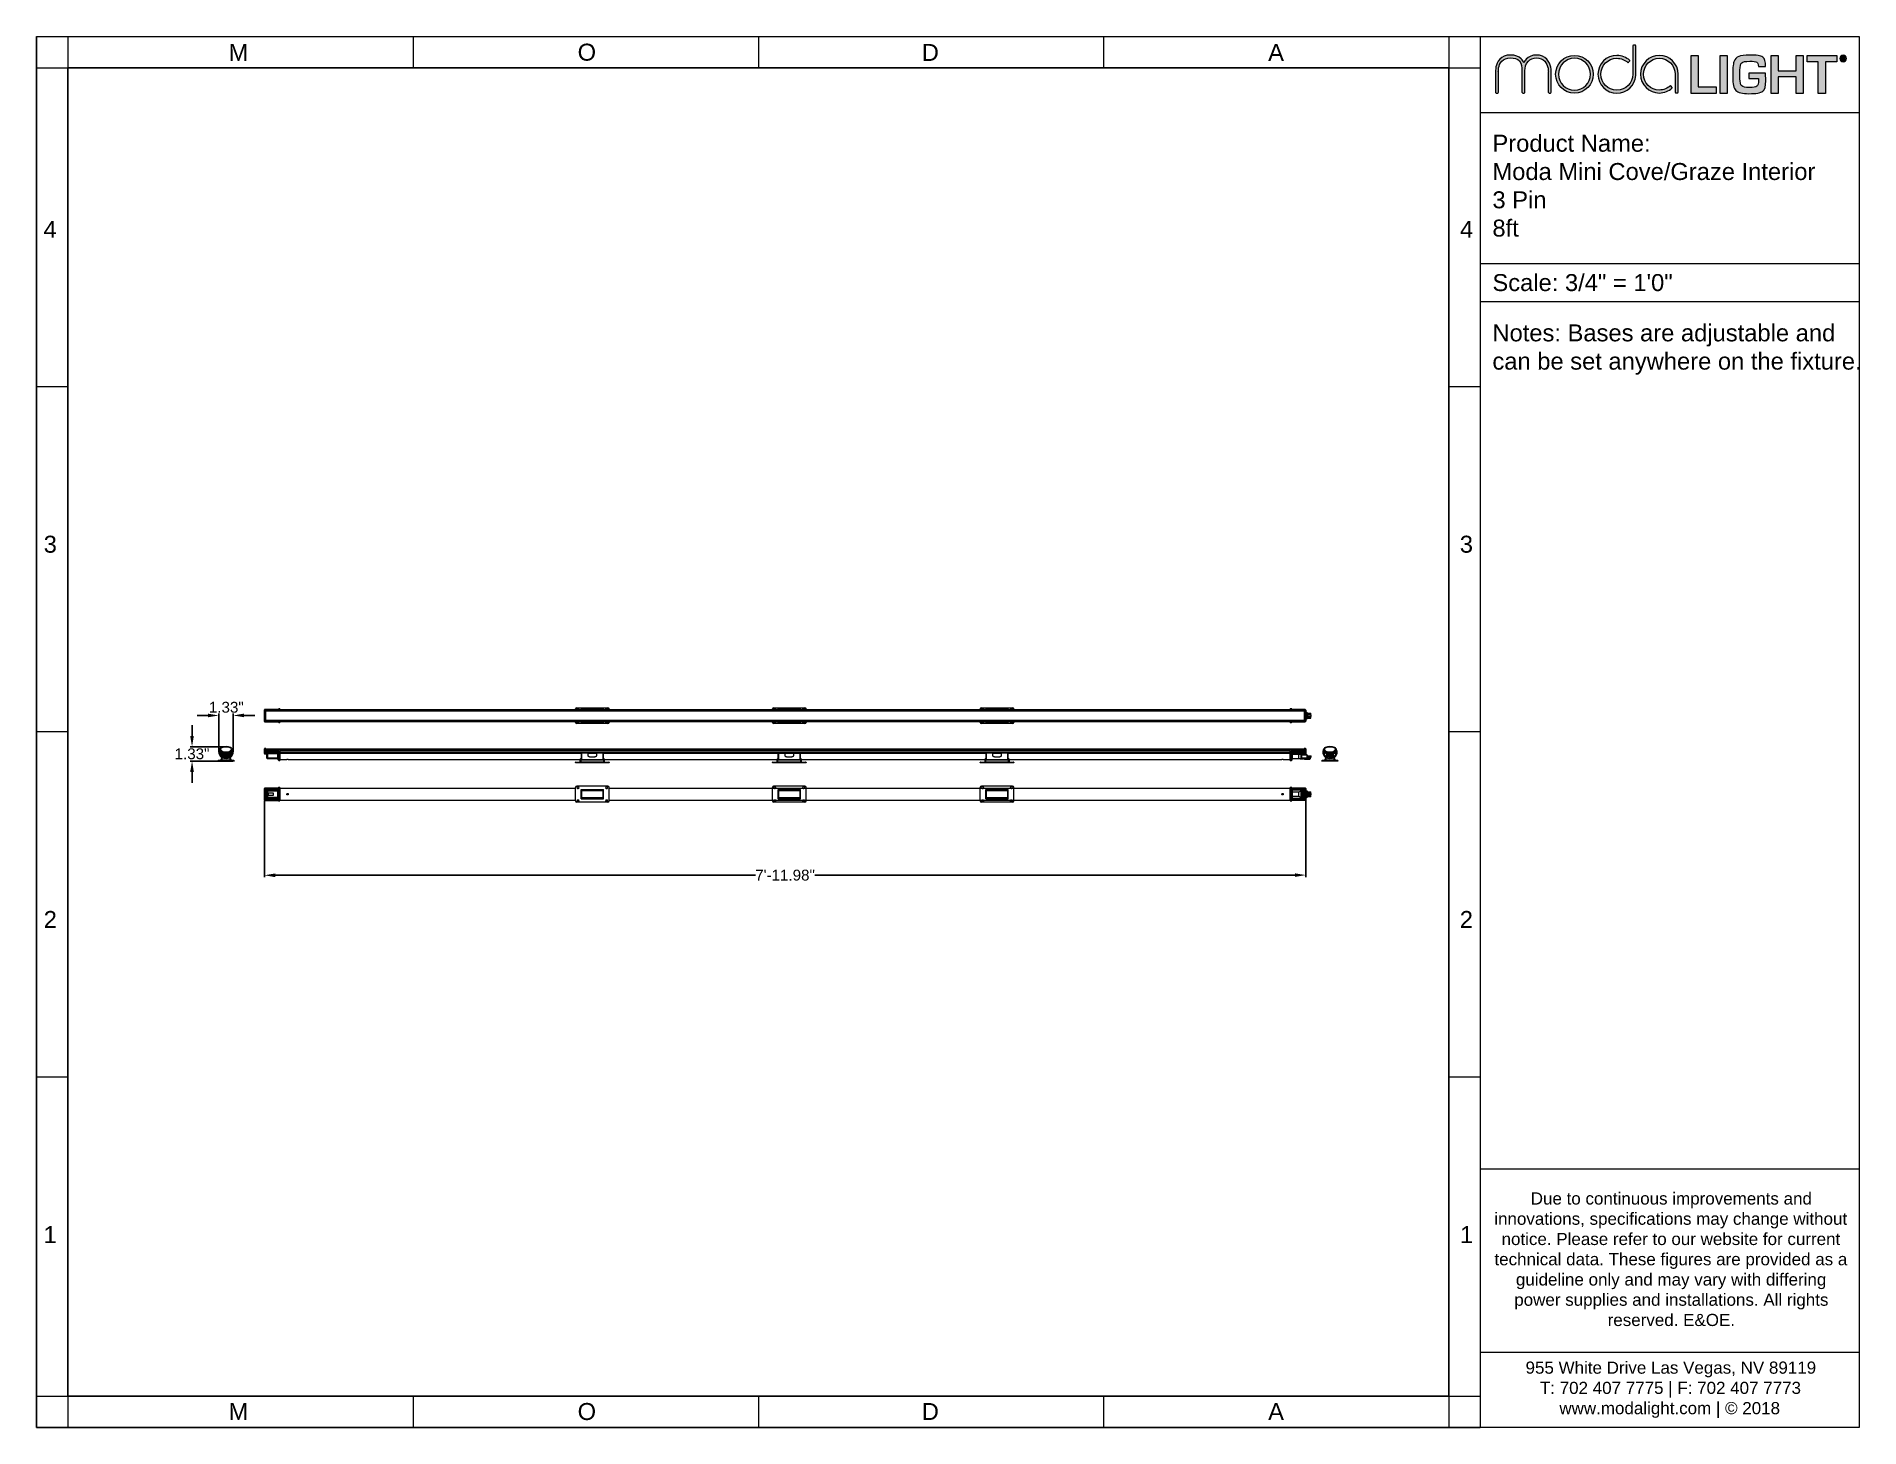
# Paper-space layout 'Layout1' of a CAD drawing. Header units: inches. Extents: x 0 to 10.5, y 0 to 8.
# The model-space entities are those that its viewports show. They can reach past a viewport. Long polylines and large blocks are cut down to what shows.
import ezdxf

# ---------------------------------------------------------------- set-up
doc = ezdxf.new("R2010")
doc.units = ezdxf.units.IN
doc.header["$MEASUREMENT"] = 0
doc.layers.add('DIMENSIONS', color=6, linetype='Continuous')
doc.layers.add('TITLE BLOCK', color=250, linetype='Continuous')
doc.styles.get("Standard").update_dxf_attribs({"font": 'Arial.ttf'})
doc.dimstyles.new('Big 1IN', dxfattribs={"dimtxt": 1, "dimasz": 1, "dimexe": 0.18, "dimexo": 0.0625, "dimgap": 0.09, "dimtad": 0, "dimtih": 1, "dimtoh": 1, "dimzin": 0, "dimdsep": 46, "dimlunit": 3, "dimtxsty": 'Standard', "dimcen": 0.5, "dimadec": 0, "dimazin": 0, "dimtfac": 1, "dimtofl": 0, "dimtmove": 0, "dimatfit": 3, "dimfxl": 1, "dimtolj": 1, "dimtzin": 0, "dimarcsym": 0})

psp = doc.layouts.get("Layout1")

# ---------------------------------------------------------------- texts
at = {"layer": 'TITLE BLOCK', "color": 250, "true_color": 0x231f20, "char_height": 0.0978}
for s, insert, attachment_point, rotation in [('M', (1.222, 7.875), 9, 0), ('O', (3.119, 7.875), 7, 0), ('D', (5.2, 7.875), 9, 0), ('A', (7.097, 7.875), 7, 0), ('4', (0.118, 6.953), 3, 360), ('4', (8.202, 6.953), 1, 0), ('3', (0.119, 5.039), 9, 360), ('3', (8.201, 5.039), 7, 0)]:
    psp.add_mtext(s, dxfattribs=dict(at, insert=insert, attachment_point=attachment_point, rotation=rotation))
at = {"layer": 'TITLE BLOCK', "color": 250, "true_color": 0x231f20}
for s, insert, char_height, attachment_point in [('Product Name:\\PModa Mini Cove/Graze Interior\\P3 Pin\\P8ft', (8.389, 6.861), 0.09782, 7), ('Scale: 3/4" = 1\'0"', (8.389, 6.547), 0.09782, 7), ('Notes: Bases are adjustable and \\Pcan be set anywhere on the fixture.', (8.389, 6.066), 0.09782, 7), ('2', (0.119, 2.975), 0.0978, 3), ('2', (8.201, 2.975), 0.0978, 1), ('\\fArial|b0|i0|c0|p34;\\W1;1', (0.118, 1.061), 0.09782, 9), ('\\fArial|b0|i0|c0|p34;\\W1;1', (8.202, 1.061), 0.09782, 7), ('M', (1.222, 0.139), 0.0978, 3), ('O', (3.119, 0.139), 0.0978, 1), ('D', (5.2, 0.139), 0.0978, 3), ('A', (7.097, 0.139), 0.0978, 1)]:
    psp.add_mtext(s, dxfattribs=dict(at, insert=insert, char_height=char_height, attachment_point=attachment_point))
at = {"layer": 'TITLE BLOCK', "char_height": 0.07, "attachment_point": 1}
for s, insert in [('\\pi0.21674;Due to continuous improvements and \\P\\pi0.00665;innovations, specifications may change without \\P\\pi0.04866;notice. Please refer to our website for current \\P\\pi0.0076;technical data. These figures are provided as a \\P\\pi0.13127;guideline only and may vary with differing \\P\\pi0.12172;power supplies and installations. All rights \\P\\pi0.65985;reserved. E&OE.', (8.393, 1.353)), ('\\pi0.19382;955 White Drive Las Vegas, NV 89119\\P\\pi0.27643;T: 702 407 7775 | F: 702 407 7773\\P\\pi0.38864;www.modalight.com | {\\C250;\\c2105123;© 2018}', (8.386, 0.378))]:
    psp.add_mtext_dynamic_manual_height_columns(s, width=2.03689, gutter_width=1, heights=[0], dxfattribs=dict(at, insert=insert))

msp = doc.modelspace()

# ---------------------------------------------------------------- blocks, each defined once
blk = doc.blocks.new('*D18')
at = {"layer": 'Defpoints', "color": 0, "transparency": 16777216}
for p in [(3.09, 2.31), (99.07, 2.33), (99.08, -4.64)]:
    blk.add_point(p, dxfattribs=at)
at = {"layer": 'DIMENSIONS', "color": 0, "lineweight": -2, "transparency": 16777216}
for p, q in [((3.09, 2.25), (3.09, -4.84)), ((99.07, 2.26), (99.08, -4.82)), ((4.09, -4.66), (48.36, -4.65)), ((98.08, -4.64), (53.81, -4.65))]:
    blk.add_line(p, q, dxfattribs=at)
at = {"layer": 'DIMENSIONS', "color": 0, "transparency": 16777216}
for points in [[(4.09, -4.49), (4.09, -4.83), (3.09, -4.66)], [(98.08, -4.48), (98.08, -4.81), (99.08, -4.64)]]:
    blk.add_solid(points, dxfattribs=at)
at = {"layer": 'DIMENSIONS', "color": 0, "transparency": 16777216, "insert": (51.08, -4.65), "char_height": 1, "attachment_point": 5}
blk.add_mtext('\\A1;7\'-11.98"', dxfattribs=at)
blk = doc.blocks.new('*D21')
at = {"layer": 'Defpoints', "color": 0, "transparency": 16777216}
for p in [(-1.12, 10.08), (-1.11, 6.65), (0.22, 6.65)]:
    blk.add_point(p, dxfattribs=at)
at = {"layer": 'DIMENSIONS', "color": 0, "lineweight": -2, "transparency": 16777216}
for p, q in [((-1.11, 6.71), (-1.12, 10.26)), ((0.22, 6.72), (0.21, 10.26)), ((1.21, 10.08), (2.21, 10.08)), ((-2.12, 10.08), (-3.12, 10.08))]:
    blk.add_line(p, q, dxfattribs=at)
at = {"layer": 'DIMENSIONS', "color": 0, "transparency": 16777216}
for points in [[(-2.12, 10.25), (-2.12, 9.91), (-1.12, 10.08)], [(1.21, 10.25), (1.21, 9.92), (0.21, 10.08)]]:
    blk.add_solid(points, dxfattribs=at)
at = {"layer": 'DIMENSIONS', "color": 0, "transparency": 16777216, "insert": (-0.42, 10.83), "char_height": 1, "attachment_point": 5}
blk.add_mtext('\\A1;1.33"', dxfattribs=at)
blk = doc.blocks.new('*D22')
at = {"layer": 'Defpoints', "color": 0, "transparency": 16777216}
for p in [(-3.58, 7.2), (-0.45, 7.2), (-0.45, 5.87)]:
    blk.add_point(p, dxfattribs=at)
at = {"layer": 'DIMENSIONS', "color": 0, "lineweight": -2, "transparency": 16777216}
for p, q in [((-3.58, 8.2), (-3.58, 9.2)), ((-0.51, 7.2), (-3.76, 7.2)), ((-0.51, 5.87), (-3.76, 5.87)), ((-3.58, 4.87), (-3.58, 3.87))]:
    blk.add_line(p, q, dxfattribs=at)
at = {"layer": 'DIMENSIONS', "color": 0, "transparency": 16777216}
for points in [[(-3.75, 8.2), (-3.41, 8.2), (-3.58, 7.2)], [(-3.75, 4.87), (-3.41, 4.87), (-3.58, 5.87)]]:
    blk.add_solid(points, dxfattribs=at)
at = {"layer": 'DIMENSIONS', "color": 0, "transparency": 16777216, "insert": (-3.58, 6.54), "char_height": 1, "attachment_point": 5}
blk.add_mtext('\\A1;1.33"', dxfattribs=at)

# ---------------------------------------------------------------- dimensions: what is measured, and where the dimension line sits
at = {"layer": 'DIMENSIONS'}
dim = msp.add_linear_dim(base=(-1.116, 10.08), p1=(0.215, 6.653), p2=(-1.112, 6.652), angle=180.06836, dimstyle='Big 1IN', override={"dimtad": 3, "dimtmove": 2}, dxfattribs=at)
dim.commit()
dim.dimension.update_dxf_attribs({"geometry": '*D21', "text_midpoint": (-0.418, 10.832), "dimtype": 161})
dim = msp.add_linear_dim(base=(-3.581, 7.205), p1=(-0.449, 5.872), p2=(-0.449, 7.205), angle=90, dimstyle='Big 1IN', dxfattribs=at)
dim.commit()
dim.dimension.update_dxf_attribs({"geometry": '*D22', "text_midpoint": (-3.581, 6.538)})
dim = msp.add_aligned_dim(p1=(3.09, 2.308), p2=(99.074, 2.326), distance=-6.968, dimstyle='Big 1IN', dxfattribs=at)
dim.commit()
dim.dimension.update_dxf_attribs({"geometry": '*D18', "text_midpoint": (51.083, -4.652)})

# ---------------------------------------------------------------- linework, layer by layer
at = {"color": 7, "linetype": 'Continuous', "lineweight": 15}
for p, q in [((3.09, 10.584), (3.09, 10.587)), ((3.09, 10.533), (3.09, 10.584)), ((3.09, 10.502), (3.09, 10.533)), ((3.09, 9.62), (3.09, 10.502)), ((4.374, 10.633), (3.136, 10.633)), ((3.136, 10.626), (3.136, 10.571)), ((4.409, 10.626), (3.136, 10.626)), ((3.136, 10.571), (3.136, 10.519)), ((4.525, 10.571), (3.136, 10.571)), ((3.136, 10.519), (3.136, 9.603)), ((3.226, 10.519), (3.136, 10.519)), ((3.226, 10.56), (4.525, 10.56)), ((3.226, 10.519), (3.226, 10.56)), ((4.525, 10.549), (3.226, 10.549)), ((3.226, 9.603), (3.226, 10.519)), ((18.383, 10.495), (3.226, 10.495)), ((4.37, 10.633), (4.37, 10.643)), ((4.525, 10.682), (4.409, 10.682)), ((4.525, 10.505), (4.448, 10.505)), ((4.448, 10.495), (4.448, 10.505)), ((4.525, 10.682), (4.525, 10.571)), ((18.383, 10.604), (4.525, 10.604)), ((18.383, 10.587), (4.525, 10.587)), ((4.525, 10.571), (4.525, 10.56)), ((4.525, 10.56), (4.525, 10.549)), ((4.525, 10.549), (4.525, 10.505)), ((52.533, 10.604), (18.383, 10.604)), ((52.533, 10.587), (18.383, 10.587)), ((52.533, 10.495), (18.383, 10.495)), ((31.761, 10.604), (31.761, 10.682)), ((31.8, 10.682), (31.761, 10.682)), ((31.877, 10.76), (31.877, 10.798)), ((31.877, 10.798), (34.748, 10.798)), ((34.748, 10.76), (31.877, 10.76)), ((32.023, 10.73), (31.955, 10.73)), ((32.304, 10.719), (32.304, 10.721)), ((32.304, 10.65), (32.304, 10.719)), ((32.304, 10.65), (32.312, 10.65)), ((32.304, 10.587), (32.304, 10.65)), ((32.925, 10.728), (32.312, 10.728)), ((32.312, 10.727), (32.312, 10.65)), ((32.925, 10.727), (32.312, 10.727)), ((32.925, 10.65), (32.312, 10.65)), ((32.925, 10.727), (32.925, 10.728)), ((32.925, 10.65), (32.925, 10.727)), ((32.925, 10.587), (32.925, 10.65)), ((33.701, 10.604), (32.925, 10.604)), ((33.08, 10.652), (33.546, 10.652)), ((34.314, 10.728), (33.701, 10.728)), ((33.701, 10.728), (33.701, 10.727)), ((33.701, 10.727), (33.701, 10.65)), ((34.314, 10.727), (33.701, 10.727)), ((34.314, 10.65), (33.701, 10.65)), ((33.701, 10.65), (33.701, 10.587)), ((34.314, 10.65), (34.314, 10.727)), ((34.314, 10.65), (34.322, 10.65)), ((34.322, 10.721), (34.322, 10.719)), ((34.322, 10.719), (34.322, 10.65)), ((34.322, 10.65), (34.322, 10.587)), ((34.671, 10.73), (34.603, 10.73)), ((34.748, 10.76), (34.748, 10.798)), ((34.865, 10.682), (34.826, 10.682)), ((34.865, 10.682), (34.865, 10.604)), ((49.912, 10.604), (49.912, 10.682)), ((49.951, 10.682), (49.912, 10.682)), ((50.029, 10.76), (50.029, 10.798)), ((50.029, 10.798), (52.9, 10.798)), ((52.9, 10.76), (50.029, 10.76)), ((50.174, 10.73), (50.106, 10.73)), ((50.456, 10.719), (50.456, 10.721)), ((50.456, 10.65), (50.456, 10.719)), ((50.456, 10.65), (50.463, 10.65)), ((50.456, 10.587), (50.456, 10.65)), ((51.076, 10.728), (50.463, 10.728)), ((50.463, 10.727), (50.463, 10.65)), ((51.076, 10.727), (50.463, 10.727)), ((51.076, 10.65), (50.463, 10.65)), ((51.076, 10.727), (51.076, 10.728)), ((51.076, 10.65), (51.076, 10.727)), ((51.076, 10.587), (51.076, 10.65)), ((51.852, 10.604), (51.076, 10.604)), ((51.232, 10.652), (51.697, 10.652)), ((52.465, 10.728), (51.852, 10.728)), ((51.852, 10.728), (51.852, 10.727)), ((51.852, 10.727), (51.852, 10.65)), ((52.465, 10.727), (51.852, 10.727)), ((52.465, 10.65), (51.852, 10.65)), ((51.852, 10.65), (51.852, 10.587)), ((52.465, 10.65), (52.465, 10.727)), ((52.465, 10.65), (52.473, 10.65)), ((52.473, 10.721), (52.473, 10.719)), ((52.473, 10.719), (52.473, 10.65)), ((52.473, 10.65), (52.473, 10.587)), ((69.61, 10.604), (52.533, 10.604)), ((85.917, 10.587), (52.533, 10.587)), ((85.917, 10.495), (52.533, 10.495)), ((52.822, 10.73), (52.754, 10.73)), ((52.9, 10.76), (52.9, 10.798)), ((53.016, 10.682), (52.978, 10.682)), ((53.016, 10.682), (53.016, 10.604)), ((69.067, 10.604), (69.067, 10.682)), ((69.106, 10.682), (69.067, 10.682)), ((69.184, 10.76), (69.184, 10.798)), ((69.184, 10.798), (72.055, 10.798)), ((72.055, 10.76), (69.184, 10.76)), ((69.329, 10.73), (69.261, 10.73)), ((69.61, 10.719), (69.61, 10.721)), ((69.61, 10.65), (69.61, 10.719)), ((69.61, 10.65), (69.618, 10.65)), ((69.61, 10.587), (69.61, 10.65)), ((70.231, 10.728), (69.618, 10.728)), ((69.618, 10.727), (69.618, 10.65)), ((70.231, 10.727), (69.618, 10.727)), ((70.231, 10.65), (69.618, 10.65)), ((70.231, 10.727), (70.231, 10.728)), ((70.231, 10.65), (70.231, 10.727)), ((70.231, 10.587), (70.231, 10.65)), ((71.007, 10.604), (70.231, 10.604)), ((70.386, 10.652), (70.852, 10.652)), ((71.62, 10.728), (71.007, 10.728)), ((71.007, 10.728), (71.007, 10.727)), ((71.007, 10.727), (71.007, 10.65)), ((71.62, 10.727), (71.007, 10.727)), ((71.62, 10.65), (71.007, 10.65)), ((71.007, 10.65), (71.007, 10.587)), ((71.62, 10.65), (71.62, 10.727)), ((71.62, 10.65), (71.628, 10.65)), ((71.628, 10.721), (71.628, 10.719)), ((71.628, 10.719), (71.628, 10.65)), ((71.628, 10.65), (71.628, 10.587)), ((85.917, 10.604), (71.628, 10.604)), ((71.977, 10.73), (71.909, 10.73)), ((72.055, 10.76), (72.055, 10.798)), ((72.171, 10.682), (72.132, 10.682)), ((72.171, 10.682), (72.171, 10.604)), ((97.639, 10.604), (85.917, 10.604)), ((97.639, 10.587), (85.917, 10.587)), ((98.938, 10.495), (85.917, 10.495)), ((97.774, 10.682), (97.639, 10.682)), ((97.639, 10.571), (97.639, 10.682)), ((97.639, 10.571), (99.028, 10.571)), ((97.639, 10.57), (97.639, 10.571)), ((97.639, 10.57), (98.938, 10.57)), ((97.639, 10.54), (97.639, 10.57)), ((98.938, 10.54), (97.639, 10.54)), ((97.639, 10.54), (97.639, 10.5)), ((97.716, 10.5), (97.639, 10.5)), ((97.716, 10.495), (97.716, 10.5)), ((97.794, 10.663), (97.794, 10.632)), ((99.028, 10.622), (97.813, 10.622)), ((99.028, 10.608), (97.813, 10.608)), ((98.938, 10.57), (98.938, 10.519)), ((98.938, 10.519), (99.028, 10.519)), ((98.938, 10.519), (98.938, 9.603)), ((99.028, 10.571), (99.028, 10.608)), ((99.028, 10.519), (99.028, 10.571)), ((99.028, 9.603), (99.028, 10.519)), ((99.074, 10.575), (99.074, 10.567)), ((99.074, 10.567), (99.074, 10.533)), ((99.074, 10.533), (99.074, 10.502)), ((99.074, 10.502), (99.074, 9.62)), ((99.074, 10.379), (99.179, 10.379)), ((99.074, 10.19), (99.14, 10.19)), ((99.14, 10.174), (99.074, 10.174)), ((99.074, 10.124), (99.092, 10.124)), ((99.095, 10.109), (99.074, 10.109)), ((99.14, 10.19), (99.14, 10.174)), ((99.179, 10.379), (99.179, 10.302)), ((99.229, 10.329), (99.179, 10.329)), ((99.179, 10.302), (99.179, 9.821)), ((99.179, 10.234), (99.229, 10.234)), ((99.229, 10.214), (99.179, 10.214)), ((99.229, 10.329), (99.229, 10.234)), ((99.229, 10.29), (99.532, 10.29)), ((99.229, 10.253), (99.532, 10.253)), ((99.229, 10.214), (99.229, 10.234)), ((99.229, 10.214), (99.229, 10.082)), ((99.532, 10.195), (99.229, 10.195)), ((99.532, 10.158), (99.229, 10.158)), ((99.229, 10.127), (99.582, 10.127)), ((99.532, 10.253), (99.532, 10.29)), ((99.532, 10.195), (99.532, 10.253)), ((99.532, 10.158), (99.532, 10.195)), ((99.582, 9.995), (99.582, 10.127)), ((3.09, 9.589), (3.09, 9.62)), ((3.09, 9.538), (3.09, 9.589)), ((3.09, 9.535), (3.09, 9.538)), ((3.226, 9.603), (3.136, 9.603)), ((3.136, 9.603), (3.136, 9.551)), ((4.525, 9.551), (3.136, 9.551)), ((3.136, 9.551), (3.136, 9.496)), ((3.136, 9.496), (4.409, 9.496)), ((3.136, 9.489), (4.374, 9.489)), ((3.226, 9.627), (18.383, 9.627)), ((3.226, 9.562), (3.226, 9.603)), ((3.226, 9.573), (4.525, 9.573)), ((4.525, 9.562), (3.226, 9.562)), ((4.37, 9.479), (4.37, 9.489)), ((4.409, 9.44), (4.525, 9.44)), ((4.448, 9.627), (4.448, 9.617)), ((4.448, 9.617), (4.525, 9.617)), ((4.525, 9.617), (4.525, 9.573)), ((4.525, 9.573), (4.525, 9.562)), ((4.525, 9.562), (4.525, 9.551)), ((4.525, 9.551), (4.525, 9.44)), ((4.525, 9.535), (18.383, 9.535)), ((4.525, 9.518), (18.383, 9.518)), ((18.383, 9.627), (52.533, 9.627)), ((18.383, 9.535), (52.533, 9.535)), ((18.383, 9.518), (52.533, 9.518)), ((31.761, 9.44), (31.761, 9.518)), ((31.8, 9.44), (31.761, 9.44)), ((31.877, 9.363), (34.748, 9.363)), ((31.877, 9.324), (31.877, 9.363)), ((34.748, 9.324), (31.877, 9.324)), ((31.955, 9.392), (32.023, 9.392)), ((32.304, 9.473), (32.304, 9.535)), ((32.304, 9.473), (32.312, 9.473)), ((32.304, 9.403), (32.304, 9.473)), ((32.304, 9.402), (32.304, 9.403)), ((32.925, 9.473), (32.312, 9.473)), ((32.312, 9.473), (32.312, 9.395)), ((32.925, 9.395), (32.312, 9.395)), ((32.312, 9.394), (32.925, 9.394)), ((32.925, 9.473), (32.925, 9.535)), ((32.925, 9.518), (33.701, 9.518)), ((32.925, 9.395), (32.925, 9.473)), ((32.925, 9.394), (32.925, 9.395)), ((33.546, 9.47), (33.08, 9.47)), ((33.701, 9.535), (33.701, 9.473)), ((34.314, 9.473), (33.701, 9.473)), ((33.701, 9.473), (33.701, 9.395)), ((34.314, 9.395), (33.701, 9.395)), ((33.701, 9.395), (33.701, 9.394)), ((33.701, 9.394), (34.314, 9.394)), ((34.314, 9.473), (34.322, 9.473)), ((34.314, 9.395), (34.314, 9.473)), ((34.322, 9.535), (34.322, 9.473)), ((34.322, 9.473), (34.322, 9.403)), ((34.322, 9.403), (34.322, 9.402)), ((34.603, 9.392), (34.671, 9.392)), ((34.748, 9.324), (34.748, 9.363)), ((34.865, 9.44), (34.826, 9.44)), ((34.865, 9.518), (34.865, 9.44)), ((49.912, 9.44), (49.912, 9.518)), ((49.951, 9.44), (49.912, 9.44)), ((50.029, 9.363), (52.9, 9.363)), ((50.029, 9.324), (50.029, 9.363)), ((52.9, 9.324), (50.029, 9.324)), ((50.106, 9.392), (50.174, 9.392)), ((50.456, 9.473), (50.456, 9.535)), ((50.456, 9.473), (50.463, 9.473)), ((50.456, 9.403), (50.456, 9.473)), ((50.456, 9.402), (50.456, 9.403)), ((51.076, 9.473), (50.463, 9.473)), ((50.463, 9.473), (50.463, 9.395)), ((51.076, 9.395), (50.463, 9.395)), ((50.463, 9.394), (51.076, 9.394)), ((51.076, 9.473), (51.076, 9.535)), ((51.076, 9.518), (51.852, 9.518)), ((51.076, 9.395), (51.076, 9.473)), ((51.076, 9.394), (51.076, 9.395)), ((51.697, 9.47), (51.232, 9.47)), ((51.852, 9.535), (51.852, 9.473)), ((52.465, 9.473), (51.852, 9.473)), ((51.852, 9.473), (51.852, 9.395)), ((52.465, 9.395), (51.852, 9.395)), ((51.852, 9.395), (51.852, 9.394)), ((51.852, 9.394), (52.465, 9.394)), ((52.465, 9.473), (52.473, 9.473)), ((52.465, 9.395), (52.465, 9.473)), ((52.473, 9.535), (52.473, 9.473)), ((52.473, 9.473), (52.473, 9.403)), ((52.473, 9.403), (52.473, 9.402)), ((52.533, 9.627), (85.917, 9.627)), ((52.533, 9.535), (85.917, 9.535)), ((52.533, 9.518), (69.61, 9.518)), ((52.754, 9.392), (52.822, 9.392)), ((52.9, 9.324), (52.9, 9.363)), ((53.016, 9.44), (52.978, 9.44)), ((53.016, 9.518), (53.016, 9.44)), ((69.067, 9.44), (69.067, 9.518)), ((69.106, 9.44), (69.067, 9.44)), ((69.184, 9.363), (72.055, 9.363)), ((69.184, 9.324), (69.184, 9.363)), ((72.055, 9.324), (69.184, 9.324)), ((69.261, 9.392), (69.329, 9.392)), ((69.61, 9.473), (69.61, 9.535)), ((69.61, 9.473), (69.618, 9.473)), ((69.61, 9.403), (69.61, 9.473)), ((69.61, 9.402), (69.61, 9.403)), ((70.231, 9.473), (69.618, 9.473)), ((69.618, 9.473), (69.618, 9.395)), ((70.231, 9.395), (69.618, 9.395)), ((69.618, 9.394), (70.231, 9.394)), ((70.231, 9.473), (70.231, 9.535)), ((70.231, 9.518), (71.007, 9.518)), ((70.231, 9.395), (70.231, 9.473)), ((70.231, 9.394), (70.231, 9.395)), ((70.852, 9.47), (70.386, 9.47)), ((71.007, 9.535), (71.007, 9.473)), ((71.62, 9.473), (71.007, 9.473)), ((71.007, 9.473), (71.007, 9.395)), ((71.62, 9.395), (71.007, 9.395)), ((71.007, 9.395), (71.007, 9.394)), ((71.007, 9.394), (71.62, 9.394)), ((71.62, 9.473), (71.628, 9.473)), ((71.62, 9.395), (71.62, 9.473)), ((71.628, 9.535), (71.628, 9.473)), ((71.628, 9.518), (85.917, 9.518)), ((71.628, 9.473), (71.628, 9.403)), ((71.628, 9.403), (71.628, 9.402)), ((71.909, 9.392), (71.977, 9.392)), ((72.055, 9.324), (72.055, 9.363)), ((72.171, 9.44), (72.132, 9.44)), ((72.171, 9.518), (72.171, 9.44)), ((85.917, 9.627), (98.938, 9.627)), ((85.917, 9.535), (97.639, 9.535)), ((85.917, 9.518), (97.639, 9.518)), ((97.716, 9.623), (97.639, 9.623)), ((97.639, 9.623), (97.639, 9.582)), ((97.639, 9.582), (98.938, 9.582)), ((97.639, 9.553), (97.639, 9.582)), ((97.639, 9.551), (97.639, 9.553)), ((98.938, 9.553), (97.639, 9.553)), ((97.639, 9.551), (99.028, 9.551)), ((97.639, 9.44), (97.639, 9.551)), ((97.639, 9.44), (97.774, 9.44)), ((97.716, 9.627), (97.716, 9.623)), ((97.794, 9.49), (97.794, 9.46)), ((97.813, 9.514), (99.028, 9.514)), ((97.813, 9.5), (99.028, 9.5)), ((98.938, 9.603), (99.028, 9.603)), ((98.938, 9.603), (98.938, 9.553)), ((99.028, 9.551), (99.028, 9.603)), ((99.028, 9.514), (99.028, 9.551)), ((99.074, 10.052), (99.094, 10.052)), ((99.094, 10.036), (99.074, 10.036)), ((99.179, 9.743), (99.074, 9.743)), ((99.074, 9.62), (99.074, 9.589)), ((99.074, 9.589), (99.074, 9.555)), ((99.074, 9.555), (99.074, 9.547)), ((99.179, 10.082), (99.229, 10.082)), ((99.179, 10.062), (99.229, 10.062)), ((99.229, 10.06), (99.179, 10.06)), ((99.229, 10.041), (99.179, 10.041)), ((99.179, 9.929), (99.229, 9.929)), ((99.179, 9.91), (99.229, 9.91)), ((99.179, 9.908), (99.229, 9.908)), ((99.229, 9.888), (99.179, 9.888)), ((99.229, 9.887), (99.179, 9.887)), ((99.229, 9.867), (99.179, 9.867)), ((99.179, 9.821), (99.179, 9.743)), ((99.229, 9.793), (99.179, 9.793)), ((99.229, 10.062), (99.229, 10.082)), ((99.229, 10.06), (99.229, 10.062)), ((99.229, 10.041), (99.229, 10.06)), ((99.229, 10.041), (99.229, 9.929)), ((99.229, 9.995), (99.582, 9.995)), ((99.229, 9.964), (99.532, 9.964)), ((99.229, 9.91), (99.229, 9.929)), ((99.229, 9.908), (99.229, 9.91)), ((99.229, 9.888), (99.229, 9.908)), ((99.229, 9.887), (99.229, 9.888)), ((99.229, 9.867), (99.229, 9.887)), ((99.229, 9.867), (99.229, 9.793)), ((99.229, 9.832), (99.532, 9.832)), ((99.532, 9.832), (99.532, 9.964)), ((-1.073, 6.725), (-1.096, 6.738)), ((-1.092, 6.745), (-1.069, 6.732)), ((-1.088, 6.764), (-1.088, 6.772)), ((-1.068, 6.764), (-1.088, 6.764)), ((-1.083, 6.72), (-1.073, 6.725)), ((-0.913, 6.77), (-0.987, 6.84)), ((-0.849, 6.763), (-0.961, 6.868)), ((-0.929, 6.902), (-0.817, 6.797)), ((-0.904, 6.723), (-0.885, 6.723)), ((-0.904, 6.701), (-0.904, 6.723)), ((-0.885, 6.723), (-0.885, 6.701)), ((-0.855, 6.769), (-0.855, 6.765)), ((-0.636, 6.725), (-0.261, 6.725)), ((-0.636, 6.679), (-0.636, 6.725)), ((-0.261, 6.679), (-0.261, 6.725)), ((-0.08, 6.797), (0.032, 6.902)), ((0.064, 6.868), (-0.049, 6.763)), ((-0.042, 6.769), (-0.042, 6.765)), ((-0.012, 6.723), (0.007, 6.723)), ((-0.012, 6.701), (-0.012, 6.723)), ((0.007, 6.723), (0.007, 6.701)), ((0.09, 6.84), (0.016, 6.77)), ((0.191, 6.764), (0.171, 6.764)), ((0.172, 6.732), (0.195, 6.745)), ((0.199, 6.738), (0.176, 6.725)), ((0.176, 6.725), (0.186, 6.72)), ((0.191, 6.772), (0.191, 6.764)), ((3.09, 6.912), (3.09, 6.998)), ((3.09, 6.887), (3.09, 6.912)), ((3.09, 6.797), (3.09, 6.887)), ((3.09, 6.756), (3.09, 6.797)), ((3.09, 6.736), (3.09, 6.756)), ((3.09, 6.631), (3.09, 6.736)), ((3.226, 7.045), (3.136, 7.045)), ((3.136, 6.955), (3.136, 6.913)), ((3.226, 6.955), (3.136, 6.955)), ((3.136, 6.913), (3.136, 6.816)), ((4.525, 6.913), (3.136, 6.913)), ((3.136, 6.816), (4.409, 6.816)), ((3.136, 6.816), (3.136, 6.715)), ((3.226, 6.955), (3.226, 7.045)), ((18.383, 6.967), (3.226, 6.967)), ((3.226, 6.927), (3.226, 6.955)), ((4.525, 6.929), (3.226, 6.929)), ((4.525, 6.927), (3.226, 6.927)), ((4.331, 6.715), (4.331, 6.723)), ((4.525, 6.929), (4.525, 6.927)), ((4.525, 6.927), (4.525, 6.913)), ((4.525, 6.913), (4.525, 5.939)), ((18.383, 6.874), (4.525, 6.874)), ((52.533, 6.967), (18.383, 6.967)), ((52.533, 6.874), (18.383, 6.874)), ((85.917, 6.967), (52.533, 6.967)), ((85.917, 6.874), (52.533, 6.874)), ((98.938, 6.967), (85.917, 6.967)), ((97.639, 6.874), (85.917, 6.874)), ((98.938, 6.924), (97.639, 6.924)), ((97.639, 6.916), (97.639, 6.924)), ((98.938, 6.916), (97.639, 6.916)), ((97.639, 6.913), (97.639, 6.916)), ((97.639, 5.939), (97.639, 6.913)), ((97.639, 6.913), (99.028, 6.913)), ((97.794, 6.749), (97.794, 5.958)), ((97.813, 6.853), (99.028, 6.853)), ((97.813, 6.853), (97.813, 6.711)), ((99.028, 7.045), (98.938, 7.045)), ((98.938, 7.045), (98.938, 6.955)), ((98.938, 6.955), (99.028, 6.955)), ((98.938, 6.955), (98.938, 6.916)), ((99.028, 6.913), (99.028, 6.955)), ((99.028, 6.853), (99.028, 6.913)), ((99.028, 6.711), (99.028, 6.853)), ((99.074, 6.998), (99.074, 6.912)), ((99.074, 6.912), (99.074, 6.887)), ((99.074, 6.887), (99.074, 6.831)), ((99.074, 6.831), (99.074, 6.746)), ((99.074, 6.746), (99.074, 6.745)), ((99.074, 6.745), (99.074, 6.631)), ((100.683, 6.725), (100.661, 6.738)), ((100.664, 6.745), (100.687, 6.732)), ((100.669, 6.764), (100.669, 6.772)), ((100.688, 6.764), (100.669, 6.764)), ((100.674, 6.72), (100.683, 6.725)), ((100.871, 6.771), (100.773, 6.863)), ((100.908, 6.763), (100.787, 6.877)), ((100.818, 6.911), (100.94, 6.797)), ((100.902, 6.769), (100.902, 6.765)), ((101.12, 6.725), (101.496, 6.725)), ((101.12, 6.679), (101.12, 6.725)), ((101.496, 6.679), (101.496, 6.725)), ((101.676, 6.797), (101.798, 6.911)), ((101.829, 6.877), (101.708, 6.763)), ((101.714, 6.769), (101.714, 6.765)), ((101.843, 6.863), (101.745, 6.771)), ((101.947, 6.764), (101.928, 6.764)), ((101.929, 6.732), (101.952, 6.745)), ((101.955, 6.738), (101.933, 6.725)), ((101.933, 6.725), (101.942, 6.72)), ((101.947, 6.772), (101.947, 6.764)), ((-1.186, 5.872), (-1.186, 5.91)), ((-1.069, 5.91), (-1.186, 5.91)), ((-1.069, 5.872), (-1.186, 5.872)), ((-1.147, 5.949), (-1.069, 5.949)), ((-1.072, 6.688), (-1.082, 6.692)), ((-1.081, 6.681), (-1.072, 6.688)), ((-1.069, 6.719), (-1.079, 6.713)), ((-1.069, 6.65), (-1.079, 6.654)), ((-1.078, 6.699), (-1.069, 6.694)), ((-1.068, 6.681), (-1.077, 6.675)), ((-1.077, 6.643), (-1.069, 6.65)), ((-1.076, 6.661), (-1.066, 6.657)), ((-1.064, 6.644), (-1.073, 6.637)), ((-1.063, 6.613), (-1.073, 6.616)), ((-1.071, 6.624), (-1.06, 6.62)), ((-1.071, 6.606), (-1.063, 6.613)), ((-1.069, 5.949), (0.172, 5.949)), ((-1.069, 5.949), (-1.069, 5.91)), ((0.172, 5.91), (-1.069, 5.91)), ((-1.069, 5.91), (-1.069, 5.872)), ((-1.069, 5.872), (0.172, 5.872)), ((-1.058, 6.607), (-1.066, 6.6)), ((-1.055, 6.576), (-1.066, 6.579)), ((-1.063, 6.586), (-1.053, 6.583)), ((-1.063, 6.568), (-1.055, 6.576)), ((-1.05, 6.57), (-1.058, 6.563)), ((-1.045, 6.539), (-1.056, 6.542)), ((-1.054, 6.549), (-1.043, 6.547)), ((-1.052, 6.531), (-1.045, 6.539)), ((-1.039, 6.534), (-1.047, 6.526)), ((-1.033, 6.504), (-1.044, 6.505)), ((-1.042, 6.513), (-1.031, 6.511)), ((-1.04, 6.495), (-1.033, 6.504)), ((-1.027, 6.499), (-1.034, 6.49)), ((-1.018, 6.469), (-1.029, 6.47)), ((-1.028, 6.478), (-1.017, 6.477)), ((-1.025, 6.46), (-1.018, 6.469)), ((-1.012, 6.464), (-1.018, 6.455)), ((-1.002, 6.435), (-1.013, 6.435)), ((-1.012, 6.443), (-1.001, 6.443)), ((-1.008, 6.426), (-1.002, 6.435)), ((-0.995, 6.431), (-1.001, 6.422)), ((-0.994, 6.41), (-0.983, 6.41)), ((-0.983, 6.402), (-0.994, 6.402)), ((-0.988, 6.392), (-0.983, 6.402)), ((-0.976, 6.398), (-0.982, 6.389)), ((-0.974, 6.377), (-0.963, 6.378)), ((-0.963, 6.37), (-0.974, 6.369)), ((-0.967, 6.36), (-0.963, 6.37)), ((-0.956, 6.367), (-0.96, 6.357)), ((-0.952, 6.346), (-0.941, 6.348)), ((-0.94, 6.34), (-0.951, 6.338)), ((-0.944, 6.33), (-0.94, 6.34)), ((-0.933, 6.337), (-0.937, 6.327)), ((-0.932, 6.677), (-0.932, 6.696)), ((-0.932, 6.696), (-0.909, 6.696)), ((-0.909, 6.677), (-0.932, 6.677)), ((-0.928, 6.316), (-0.918, 6.319)), ((-0.916, 6.311), (-0.927, 6.309)), ((-0.923, 5.972), (-0.808, 6.219)), ((-0.92, 6.301), (-0.916, 6.311)), ((-0.909, 6.309), (-0.912, 6.298)), ((-0.908, 6.688), (-0.908, 6.696)), ((-0.908, 6.677), (-0.908, 6.684)), ((-0.904, 6.7), (-0.897, 6.7)), ((-0.897, 6.673), (-0.904, 6.673)), ((-0.904, 6.65), (-0.904, 6.672)), ((-0.885, 6.65), (-0.904, 6.65)), ((-0.903, 6.288), (-0.892, 6.291)), ((-0.89, 6.284), (-0.901, 6.281)), ((-0.893, 6.7), (-0.885, 6.7)), ((-0.885, 6.673), (-0.893, 6.673)), ((-0.893, 6.273), (-0.89, 6.284)), ((-0.883, 6.282), (-0.886, 6.271)), ((-0.885, 6.672), (-0.885, 6.65)), ((-0.881, 6.696), (-0.881, 6.688)), ((-0.881, 6.696), (-0.858, 6.696)), ((-0.881, 6.684), (-0.881, 6.677)), ((-0.858, 6.677), (-0.881, 6.677)), ((-0.876, 6.262), (-0.865, 6.265)), ((-0.863, 6.258), (-0.873, 6.254)), ((-0.873, 5.988), (-0.024, 5.988)), ((-0.873, 5.988), (-0.873, 5.949)), ((-0.865, 6.247), (-0.863, 6.258)), ((-0.858, 6.696), (-0.858, 6.677)), ((-0.855, 6.256), (-0.857, 6.245)), ((-0.847, 6.237), (-0.837, 6.241)), ((-0.834, 6.233), (-0.844, 6.229)), ((-0.798, 6.624), (-0.837, 6.624)), ((-0.837, 6.337), (-0.837, 6.624)), ((-0.798, 6.337), (-0.837, 6.337)), ((-0.835, 6.223), (-0.834, 6.233)), ((-0.826, 6.232), (-0.828, 6.222)), ((-0.817, 6.213), (-0.809, 6.217)), ((-0.798, 6.337), (-0.798, 6.703)), ((-0.798, 6.337), (-0.759, 6.337)), ((-0.759, 6.662), (-0.759, 6.337)), ((-0.72, 6.562), (-0.72, 6.364)), ((-0.716, 6.392), (-0.72, 6.392)), ((-0.72, 6.26), (-0.72, 6.298)), ((-0.72, 6.298), (-0.546, 6.298)), ((-0.546, 6.26), (-0.72, 6.26)), ((-0.72, 6.26), (-0.72, 6.221)), ((-0.177, 6.221), (-0.72, 6.221)), ((-0.716, 6.57), (-0.181, 6.57)), ((-0.716, 6.361), (-0.716, 6.57)), ((-0.526, 6.361), (-0.716, 6.361)), ((-0.716, 6.358), (-0.716, 6.361)), ((-0.185, 6.57), (-0.712, 6.57)), ((-0.712, 6.357), (-0.546, 6.357)), ((-0.648, 6.535), (-0.685, 6.498)), ((-0.685, 6.498), (-0.685, 6.384)), ((-0.685, 6.384), (-0.538, 6.384)), ((-0.575, 6.535), (-0.648, 6.535)), ((-0.261, 6.679), (-0.636, 6.679)), ((-0.636, 6.679), (-0.636, 6.64)), ((-0.261, 6.64), (-0.636, 6.64)), ((-0.621, 6.467), (-0.631, 6.477)), ((-0.631, 6.477), (-0.592, 6.477)), ((-0.631, 6.477), (-0.631, 6.438)), ((-0.631, 6.438), (-0.621, 6.448)), ((-0.592, 6.438), (-0.631, 6.438)), ((-0.621, 6.467), (-0.602, 6.467)), ((-0.621, 6.448), (-0.621, 6.467)), ((-0.602, 6.448), (-0.621, 6.448)), ((-0.602, 6.467), (-0.592, 6.477)), ((-0.602, 6.448), (-0.602, 6.467)), ((-0.592, 6.438), (-0.602, 6.448)), ((-0.592, 6.477), (-0.592, 6.438)), ((-0.538, 6.498), (-0.575, 6.535)), ((-0.546, 6.357), (-0.546, 6.298)), ((-0.526, 6.357), (-0.546, 6.357)), ((-0.546, 6.298), (-0.546, 6.26)), ((-0.546, 6.26), (-0.352, 6.26)), ((-0.542, 6.361), (-0.542, 6.357)), ((-0.538, 6.384), (-0.538, 6.498)), ((-0.371, 6.361), (-0.526, 6.361)), ((-0.526, 6.306), (-0.526, 6.361)), ((-0.526, 6.306), (-0.371, 6.306)), ((-0.375, 6.535), (-0.522, 6.535)), ((-0.522, 6.535), (-0.522, 6.384)), ((-0.522, 6.384), (-0.375, 6.384)), ((-0.458, 6.467), (-0.468, 6.477)), ((-0.468, 6.477), (-0.429, 6.477)), ((-0.468, 6.477), (-0.468, 6.438)), ((-0.468, 6.438), (-0.458, 6.448)), ((-0.429, 6.438), (-0.468, 6.438)), ((-0.458, 6.467), (-0.439, 6.467)), ((-0.458, 6.448), (-0.458, 6.467)), ((-0.439, 6.448), (-0.458, 6.448)), ((-0.439, 6.467), (-0.429, 6.477)), ((-0.439, 6.448), (-0.439, 6.467)), ((-0.429, 6.438), (-0.439, 6.448)), ((-0.429, 6.477), (-0.429, 6.438)), ((-0.375, 6.384), (-0.375, 6.535)), ((-0.181, 6.361), (-0.371, 6.361)), ((-0.371, 6.306), (-0.371, 6.361)), ((-0.352, 6.357), (-0.371, 6.357)), ((-0.212, 6.535), (-0.359, 6.535)), ((-0.359, 6.535), (-0.359, 6.384)), ((-0.359, 6.384), (-0.212, 6.384)), ((-0.355, 6.357), (-0.355, 6.361)), ((-0.352, 6.357), (-0.352, 6.298)), ((-0.352, 6.357), (-0.185, 6.357)), ((-0.352, 6.298), (-0.177, 6.298)), ((-0.352, 6.26), (-0.352, 6.298)), ((-0.177, 6.26), (-0.352, 6.26)), ((-0.295, 6.467), (-0.305, 6.477)), ((-0.305, 6.477), (-0.266, 6.477)), ((-0.305, 6.477), (-0.305, 6.438)), ((-0.305, 6.438), (-0.295, 6.448)), ((-0.266, 6.438), (-0.305, 6.438)), ((-0.295, 6.467), (-0.276, 6.467)), ((-0.295, 6.448), (-0.295, 6.467)), ((-0.276, 6.448), (-0.295, 6.448)), ((-0.276, 6.467), (-0.266, 6.477)), ((-0.276, 6.448), (-0.276, 6.467)), ((-0.266, 6.438), (-0.276, 6.448)), ((-0.266, 6.477), (-0.266, 6.438)), ((-0.261, 6.679), (-0.261, 6.64)), ((-0.212, 6.384), (-0.212, 6.535)), ((-0.181, 6.57), (-0.181, 6.361)), ((-0.177, 6.392), (-0.181, 6.392)), ((-0.181, 6.361), (-0.181, 6.358)), ((-0.177, 6.364), (-0.177, 6.562)), ((-0.177, 6.26), (-0.177, 6.298)), ((-0.177, 6.26), (-0.177, 6.221)), ((-0.138, 6.337), (-0.138, 6.662)), ((-0.099, 6.337), (-0.138, 6.337)), ((-0.099, 6.703), (-0.099, 6.337)), ((-0.099, 6.624), (-0.061, 6.624)), ((-0.099, 6.337), (-0.061, 6.337)), ((-0.089, 6.219), (0.026, 5.972)), ((-0.089, 6.217), (-0.08, 6.213)), ((-0.069, 6.222), (-0.071, 6.232)), ((-0.063, 6.233), (-0.062, 6.223)), ((-0.053, 6.229), (-0.063, 6.233)), ((-0.061, 6.624), (-0.061, 6.337)), ((-0.06, 6.241), (-0.05, 6.237)), ((-0.04, 6.245), (-0.042, 6.256)), ((-0.039, 6.696), (-0.017, 6.696)), ((-0.039, 6.677), (-0.039, 6.696)), ((-0.017, 6.677), (-0.039, 6.677)), ((-0.024, 6.254), (-0.034, 6.258)), ((-0.034, 6.258), (-0.032, 6.247)), ((-0.032, 6.265), (-0.021, 6.262)), ((-0.024, 5.988), (-0.024, 5.949)), ((-0.016, 6.688), (-0.016, 6.696)), ((-0.016, 6.677), (-0.016, 6.684)), ((-0.012, 6.271), (-0.014, 6.282)), ((-0.012, 6.7), (-0.004, 6.7)), ((-0.004, 6.673), (-0.012, 6.673)), ((-0.012, 6.65), (-0.012, 6.672)), ((0.007, 6.65), (-0.012, 6.65)), ((-0.007, 6.284), (-0.004, 6.273)), ((0.004, 6.281), (-0.007, 6.284)), ((-0.005, 6.291), (0.006, 6.288)), ((0, 6.7), (0.007, 6.7)), ((0.007, 6.673), (0, 6.673)), ((0.007, 6.672), (0.007, 6.65)), ((0.011, 6.696), (0.011, 6.688)), ((0.011, 6.684), (0.011, 6.677)), ((0.012, 6.696), (0.034, 6.696)), ((0.034, 6.677), (0.012, 6.677)), ((0.015, 6.298), (0.012, 6.309)), ((0.03, 6.309), (0.019, 6.311)), ((0.019, 6.311), (0.022, 6.301)), ((0.021, 6.319), (0.031, 6.316)), ((0.034, 6.696), (0.034, 6.677)), ((0.04, 6.327), (0.036, 6.337)), ((0.054, 6.338), (0.043, 6.34)), ((0.043, 6.34), (0.047, 6.33)), ((0.044, 6.348), (0.055, 6.346)), ((0.063, 6.357), (0.058, 6.367)), ((0.066, 6.378), (0.077, 6.377)), ((0.066, 6.37), (0.07, 6.36)), ((0.076, 6.369), (0.066, 6.37)), ((0.084, 6.389), (0.079, 6.398)), ((0.086, 6.41), (0.097, 6.41)), ((0.097, 6.402), (0.086, 6.402)), ((0.086, 6.402), (0.091, 6.392)), ((0.104, 6.422), (0.098, 6.431)), ((0.104, 6.443), (0.115, 6.443)), ((0.105, 6.435), (0.11, 6.426)), ((0.115, 6.435), (0.105, 6.435)), ((0.121, 6.455), (0.115, 6.464)), ((0.12, 6.477), (0.131, 6.478)), ((0.132, 6.47), (0.121, 6.469)), ((0.121, 6.469), (0.127, 6.46)), ((0.136, 6.49), (0.129, 6.499)), ((0.134, 6.511), (0.145, 6.513)), ((0.146, 6.505), (0.135, 6.504)), ((0.135, 6.504), (0.142, 6.495)), ((0.15, 6.526), (0.142, 6.534)), ((0.146, 6.547), (0.157, 6.549)), ((0.159, 6.542), (0.148, 6.539)), ((0.148, 6.539), (0.155, 6.531)), ((0.16, 6.563), (0.153, 6.57)), ((0.156, 6.583), (0.166, 6.586)), ((0.168, 6.579), (0.158, 6.576)), ((0.158, 6.576), (0.166, 6.568)), ((0.169, 6.6), (0.161, 6.607)), ((0.163, 6.62), (0.174, 6.624)), ((0.176, 6.616), (0.166, 6.613)), ((0.166, 6.613), (0.174, 6.606)), ((0.176, 6.637), (0.167, 6.644)), ((0.168, 6.657), (0.179, 6.661)), ((0.171, 6.694), (0.181, 6.699)), ((0.18, 6.675), (0.171, 6.681)), ((0.182, 6.713), (0.172, 6.719)), ((0.182, 6.654), (0.172, 6.65)), ((0.172, 6.65), (0.18, 6.643)), ((0.172, 5.949), (0.25, 5.949)), ((0.172, 5.949), (0.172, 5.91)), ((0.289, 5.91), (0.172, 5.91)), ((0.172, 5.872), (0.172, 5.91)), ((0.289, 5.872), (0.172, 5.872)), ((0.185, 6.692), (0.175, 6.688)), ((0.175, 6.688), (0.184, 6.681)), ((0.289, 5.91), (0.289, 5.872)), ((3.09, 6.56), (3.09, 6.631)), ((3.136, 6.715), (4.331, 6.715)), ((3.136, 6.715), (3.136, 6.702)), ((4.331, 6.702), (3.136, 6.702)), ((3.136, 6.702), (3.136, 6.597)), ((3.136, 6.597), (4.351, 6.597)), ((3.136, 6.597), (3.136, 6.513)), ((3.284, 6.513), (3.136, 6.513)), ((3.284, 6.513), (3.284, 6.533)), ((3.323, 6.172), (3.323, 6.497)), ((3.323, 6.133), (3.323, 6.172)), ((3.361, 6.172), (3.323, 6.172)), ((3.361, 6.569), (4.34, 6.569)), ((3.361, 6.537), (3.361, 6.569)), ((4.34, 6.537), (3.361, 6.537)), ((3.361, 6.537), (3.361, 6.172)), ((3.361, 6.172), (4.331, 6.172)), ((3.361, 6.172), (3.361, 6.094)), ((4.331, 6.094), (3.361, 6.094)), ((4.331, 6.702), (4.331, 6.715)), ((4.331, 6.632), (4.331, 6.702)), ((4.331, 6.172), (4.331, 6.458)), ((4.331, 6.458), (4.37, 6.458)), ((4.331, 6.172), (4.37, 6.172)), ((4.331, 6.131), (4.331, 6.172)), ((4.331, 6.094), (4.331, 6.095)), ((4.34, 6.537), (4.34, 6.569)), ((4.37, 6.111), (4.37, 6.693)), ((4.37, 5.978), (4.37, 6.057)), ((4.409, 5.939), (4.525, 5.939)), ((18.383, 6.688), (4.525, 6.688)), ((4.525, 6.594), (18.383, 6.594)), ((4.525, 6.016), (5.156, 6.016)), ((5.291, 6.016), (18.383, 6.016)), ((52.533, 6.688), (18.383, 6.688)), ((18.383, 6.594), (32.304, 6.594)), ((18.383, 6.016), (32.207, 6.016)), ((31.877, 5.745), (31.761, 5.745)), ((31.761, 5.706), (31.761, 5.745)), ((31.877, 5.706), (31.761, 5.706)), ((31.8, 5.784), (31.877, 5.784)), ((31.877, 5.745), (31.877, 5.784)), ((31.877, 5.784), (34.748, 5.784)), ((34.748, 5.745), (31.877, 5.745)), ((31.877, 5.745), (31.877, 5.706)), ((34.748, 5.706), (31.877, 5.706)), ((32.207, 5.822), (32.207, 6.053)), ((32.285, 6.092), (32.246, 6.092)), ((32.246, 6.069), (32.246, 5.806)), ((32.285, 6.069), (32.246, 6.069)), ((32.246, 5.784), (32.246, 5.806)), ((32.246, 5.806), (34.38, 5.806)), ((32.285, 6.092), (32.285, 6.069)), ((32.285, 6.069), (32.285, 5.967)), ((32.304, 6.018), (32.285, 6.018)), ((34.341, 5.989), (32.285, 5.989)), ((34.341, 5.967), (32.285, 5.967)), ((32.304, 6.603), (32.304, 6.668)), ((32.304, 5.99), (32.304, 6.603)), ((32.312, 6.676), (32.312, 6.603)), ((32.925, 6.676), (32.312, 6.676)), ((32.925, 6.603), (32.312, 6.603)), ((32.925, 6.603), (32.925, 6.676)), ((32.925, 6.404), (32.925, 6.603)), ((32.925, 6.594), (33.701, 6.594)), ((33.546, 6.249), (33.08, 6.249)), ((34.314, 6.676), (33.701, 6.676)), ((33.701, 6.676), (33.701, 6.603)), ((33.701, 6.603), (33.701, 6.404)), ((34.314, 6.603), (33.701, 6.603)), ((34.314, 6.603), (34.314, 6.676)), ((34.322, 6.668), (34.322, 6.603)), ((34.322, 6.603), (34.322, 5.99)), ((34.322, 6.594), (52.533, 6.594)), ((34.322, 6.018), (34.341, 6.018)), ((34.38, 6.092), (34.341, 6.092)), ((34.341, 6.069), (34.341, 6.092)), ((34.341, 5.967), (34.341, 6.069)), ((34.38, 6.069), (34.341, 6.069)), ((34.38, 5.806), (34.38, 6.069)), ((34.38, 5.784), (34.38, 5.806)), ((34.419, 6.053), (34.419, 5.822)), ((34.419, 6.016), (52.533, 6.016)), ((34.748, 5.745), (34.748, 5.784)), ((34.748, 5.784), (34.826, 5.784)), ((34.865, 5.745), (34.748, 5.745)), ((34.748, 5.706), (34.748, 5.745)), ((34.865, 5.706), (34.748, 5.706)), ((34.865, 5.745), (34.865, 5.706)), ((50.029, 5.745), (49.912, 5.745)), ((49.912, 5.706), (49.912, 5.745)), ((50.029, 5.706), (49.912, 5.706)), ((49.951, 5.784), (50.029, 5.784)), ((50.029, 5.745), (50.029, 5.784)), ((50.029, 5.784), (52.9, 5.784)), ((52.9, 5.745), (50.029, 5.745)), ((50.029, 5.745), (50.029, 5.706)), ((52.9, 5.706), (50.029, 5.706)), ((50.359, 5.822), (50.359, 6.053)), ((50.436, 6.092), (50.397, 6.092)), ((50.397, 6.069), (50.397, 5.806)), ((50.436, 6.069), (50.397, 6.069)), ((50.397, 5.784), (50.397, 5.806)), ((50.397, 5.806), (52.531, 5.806)), ((50.436, 6.092), (50.436, 6.069)), ((50.436, 6.069), (50.436, 5.967)), ((50.456, 6.018), (50.436, 6.018)), ((52.493, 5.989), (50.436, 5.989)), ((52.493, 5.967), (50.436, 5.967)), ((50.456, 6.603), (50.456, 6.668)), ((50.456, 5.99), (50.456, 6.603)), ((50.463, 6.676), (50.463, 6.603)), ((51.076, 6.676), (50.463, 6.676)), ((51.076, 6.603), (50.463, 6.603)), ((51.076, 6.603), (51.076, 6.676)), ((51.076, 6.404), (51.076, 6.603)), ((51.076, 6.594), (51.852, 6.594)), ((51.697, 6.249), (51.232, 6.249)), ((52.465, 6.676), (51.852, 6.676)), ((51.852, 6.676), (51.852, 6.603)), ((51.852, 6.603), (51.852, 6.404)), ((52.465, 6.603), (51.852, 6.603)), ((52.465, 6.603), (52.465, 6.676)), ((52.473, 6.668), (52.473, 6.603)), ((52.473, 6.603), (52.473, 5.99)), ((52.473, 6.018), (52.493, 6.018)), ((52.531, 6.092), (52.493, 6.092)), ((52.493, 6.069), (52.493, 6.092)), ((52.493, 5.967), (52.493, 6.069)), ((52.531, 6.069), (52.493, 6.069)), ((52.531, 5.806), (52.531, 6.069)), ((52.531, 5.784), (52.531, 5.806)), ((85.917, 6.688), (52.533, 6.688)), ((52.533, 6.594), (69.61, 6.594)), ((52.533, 6.016), (85.917, 6.016)), ((52.533, 6.016), (69.513, 6.016)), ((52.57, 6.053), (52.57, 5.822)), ((52.9, 5.745), (52.9, 5.784)), ((52.9, 5.784), (52.978, 5.784)), ((53.016, 5.745), (52.9, 5.745)), ((52.9, 5.706), (52.9, 5.745)), ((53.016, 5.706), (52.9, 5.706)), ((53.016, 5.745), (53.016, 5.706)), ((69.184, 5.745), (69.067, 5.745)), ((69.067, 5.706), (69.067, 5.745)), ((69.184, 5.706), (69.067, 5.706)), ((69.106, 5.784), (69.184, 5.784)), ((69.184, 5.745), (69.184, 5.784)), ((69.184, 5.784), (72.055, 5.784)), ((72.055, 5.745), (69.184, 5.745)), ((69.184, 5.745), (69.184, 5.706)), ((72.055, 5.706), (69.184, 5.706)), ((69.513, 5.822), (69.513, 6.053)), ((69.591, 6.092), (69.552, 6.092)), ((69.552, 6.069), (69.552, 5.806)), ((69.591, 6.069), (69.552, 6.069)), ((69.552, 5.784), (69.552, 5.806)), ((69.552, 5.806), (71.686, 5.806)), ((69.591, 6.092), (69.591, 6.069)), ((69.591, 6.069), (69.591, 5.967)), ((69.61, 6.018), (69.591, 6.018)), ((71.647, 5.989), (69.591, 5.989)), ((71.647, 5.967), (69.591, 5.967)), ((69.61, 6.603), (69.61, 6.668)), ((69.61, 5.99), (69.61, 6.603)), ((69.618, 6.676), (69.618, 6.603)), ((70.231, 6.676), (69.618, 6.676)), ((70.231, 6.603), (69.618, 6.603)), ((70.231, 6.603), (70.231, 6.676)), ((70.231, 6.404), (70.231, 6.603)), ((70.231, 6.594), (71.007, 6.594)), ((70.852, 6.249), (70.386, 6.249)), ((71.62, 6.676), (71.007, 6.676)), ((71.007, 6.676), (71.007, 6.603)), ((71.007, 6.603), (71.007, 6.404)), ((71.62, 6.603), (71.007, 6.603)), ((71.62, 6.603), (71.62, 6.676)), ((71.628, 6.668), (71.628, 6.603)), ((71.628, 6.603), (71.628, 5.99)), ((71.628, 6.594), (85.917, 6.594)), ((71.628, 6.018), (71.647, 6.018)), ((71.686, 6.092), (71.647, 6.092)), ((71.647, 6.069), (71.647, 6.092)), ((71.647, 5.967), (71.647, 6.069)), ((71.686, 6.069), (71.647, 6.069)), ((71.686, 5.806), (71.686, 6.069)), ((71.686, 5.784), (71.686, 5.806)), ((71.725, 6.053), (71.725, 5.822)), ((72.055, 5.745), (72.055, 5.784)), ((72.055, 5.784), (72.132, 5.784)), ((72.171, 5.745), (72.055, 5.745)), ((72.055, 5.706), (72.055, 5.745)), ((72.171, 5.706), (72.055, 5.706)), ((72.171, 5.745), (72.171, 5.706)), ((97.639, 6.688), (85.917, 6.688)), ((85.917, 6.594), (97.639, 6.594)), ((85.917, 6.016), (96.872, 6.016)), ((97.007, 6.016), (97.639, 6.016)), ((97.639, 5.939), (97.774, 5.939)), ((97.825, 6.49), (97.794, 6.49)), ((97.794, 6.094), (97.825, 6.094)), ((97.806, 6.597), (99.028, 6.597)), ((97.813, 6.711), (99.028, 6.711)), ((97.813, 6.711), (97.813, 6.711)), ((97.813, 6.711), (97.813, 6.62)), ((99.028, 6.711), (97.813, 6.711)), ((97.813, 6.561), (97.813, 6.513)), ((99.028, 6.513), (97.813, 6.513)), ((97.832, 6.482), (97.832, 6.102)), ((98.434, 6.466), (97.832, 6.466)), ((97.832, 6.117), (98.434, 6.117)), ((98.434, 6.102), (98.434, 6.482)), ((98.67, 6.494), (98.67, 6.494)), ((98.67, 6.494), (99.179, 6.494)), ((99.179, 6.09), (98.67, 6.09)), ((99.179, 6.416), (98.672, 6.416)), ((98.672, 6.168), (99.179, 6.168)), ((98.688, 6.08), (98.688, 6.09)), ((98.688, 6.08), (98.809, 6.08)), ((98.809, 6.08), (98.809, 6.09)), ((98.809, 6.08), (98.824, 6.08)), ((98.824, 6.08), (98.824, 6.09)), ((98.899, 6.09), (98.899, 6.04)), ((98.958, 6.04), (98.899, 6.04)), ((98.958, 6.051), (98.977, 6.078)), ((98.958, 6.051), (98.958, 6.04)), ((98.958, 6.051), (99.447, 6.051)), ((98.977, 6.078), (99.181, 6.078)), ((99.022, 6.494), (99.022, 6.503)), ((99.028, 6.711), (99.028, 6.711)), ((99.028, 6.597), (99.028, 6.711)), ((99.028, 6.513), (99.028, 6.597)), ((99.074, 6.631), (99.074, 6.56)), ((99.083, 6.494), (99.083, 6.503)), ((99.094, 6.503), (99.089, 6.503)), ((99.141, 6.494), (99.141, 6.503)), ((99.179, 6.494), (99.179, 6.416)), ((99.179, 6.416), (99.179, 6.168)), ((99.229, 6.406), (99.179, 6.406)), ((99.229, 6.397), (99.179, 6.397)), ((99.229, 6.187), (99.179, 6.187)), ((99.179, 6.168), (99.179, 6.09)), ((99.181, 6.078), (99.181, 6.175)), ((99.181, 6.129), (99.362, 6.129)), ((99.229, 6.397), (99.229, 6.406)), ((99.229, 6.187), (99.229, 6.397)), ((99.229, 6.358), (99.532, 6.358)), ((99.229, 6.226), (99.532, 6.226)), ((99.357, 6.187), (99.362, 6.129)), ((99.357, 6.187), (99.416, 6.187)), ((99.474, 6.129), (99.416, 6.187)), ((99.474, 6.078), (99.447, 6.051)), ((99.474, 6.129), (99.474, 6.078)), ((99.532, 6.226), (99.532, 6.358)), ((99.532, 6.358), (99.582, 6.358)), ((99.532, 6.226), (99.582, 6.226)), ((99.582, 6.226), (99.582, 6.358)), ((100.687, 5.91), (100.571, 5.91)), ((100.571, 5.872), (100.571, 5.91)), ((100.687, 5.872), (100.571, 5.872)), ((100.61, 5.949), (100.687, 5.949)), ((100.684, 6.688), (100.675, 6.692)), ((100.675, 6.681), (100.684, 6.688)), ((100.687, 6.719), (100.678, 6.713)), ((100.678, 6.699), (100.688, 6.694)), ((100.688, 6.65), (100.678, 6.654)), ((100.679, 6.643), (100.688, 6.65)), ((100.689, 6.681), (100.68, 6.675)), ((100.681, 6.661), (100.691, 6.657)), ((100.694, 6.613), (100.683, 6.616)), ((100.693, 6.644), (100.684, 6.637)), ((100.685, 6.606), (100.694, 6.613)), ((100.686, 6.624), (100.696, 6.62)), ((100.687, 5.91), (100.687, 5.949)), ((100.687, 5.949), (101.929, 5.949)), ((101.929, 5.91), (100.687, 5.91)), ((100.687, 5.91), (100.687, 5.872)), ((101.929, 5.872), (100.687, 5.872)), ((100.699, 6.607), (100.69, 6.6)), ((100.701, 6.576), (100.691, 6.579)), ((100.693, 6.586), (100.704, 6.583)), ((100.694, 6.568), (100.701, 6.576)), ((100.707, 6.57), (100.699, 6.563)), ((100.712, 6.539), (100.701, 6.542)), ((100.703, 6.549), (100.713, 6.547)), ((100.704, 6.531), (100.712, 6.539)), ((100.717, 6.534), (100.71, 6.526)), ((100.724, 6.504), (100.713, 6.505)), ((100.714, 6.513), (100.725, 6.511)), ((100.717, 6.495), (100.724, 6.504)), ((100.73, 6.499), (100.723, 6.49)), ((100.738, 6.469), (100.727, 6.47)), ((100.728, 6.478), (100.739, 6.477)), ((100.732, 6.46), (100.738, 6.469)), ((100.745, 6.464), (100.738, 6.455)), ((100.744, 6.443), (100.755, 6.443)), ((100.755, 6.435), (100.744, 6.435)), ((100.749, 6.426), (100.755, 6.435)), ((100.761, 6.431), (100.756, 6.422)), ((100.762, 6.41), (100.773, 6.41)), ((100.773, 6.402), (100.762, 6.402)), ((100.768, 6.392), (100.773, 6.402)), ((100.78, 6.398), (100.775, 6.389)), ((100.782, 6.377), (100.793, 6.378)), ((100.794, 6.37), (100.783, 6.369)), ((100.789, 6.36), (100.794, 6.37)), ((100.801, 6.367), (100.796, 6.357)), ((100.804, 6.346), (100.815, 6.348)), ((100.816, 6.34), (100.805, 6.338)), ((100.812, 6.33), (100.816, 6.34)), ((100.823, 6.337), (100.819, 6.327)), ((100.828, 6.316), (100.839, 6.319)), ((100.84, 6.311), (100.83, 6.309)), ((100.833, 5.972), (100.949, 6.219)), ((100.837, 6.301), (100.84, 6.311)), ((100.848, 6.309), (100.844, 6.298)), ((100.854, 6.288), (100.864, 6.291)), ((100.866, 6.284), (100.856, 6.281)), ((100.863, 6.273), (100.866, 6.284)), ((100.874, 6.282), (100.871, 6.271)), ((100.881, 6.262), (100.891, 6.265)), ((100.894, 6.258), (100.883, 6.254)), ((100.884, 5.949), (100.884, 5.988)), ((100.884, 5.988), (101.732, 5.988)), ((100.904, 6.706), (100.892, 6.706)), ((100.892, 6.667), (100.904, 6.667)), ((100.892, 6.247), (100.894, 6.258)), ((100.899, 6.69), (100.899, 6.698)), ((100.901, 6.256), (100.899, 6.245)), ((100.908, 6.678), (100.902, 6.684)), ((100.91, 6.237), (100.92, 6.241)), ((100.923, 6.233), (100.913, 6.229)), ((100.921, 6.223), (100.923, 6.233)), ((100.93, 6.232), (100.929, 6.222)), ((100.94, 6.213), (100.948, 6.217)), ((100.99, 6.582), (100.99, 6.333)), ((101.04, 6.353), (101.04, 6.562)), ((101.114, 6.562), (101.04, 6.562)), ((101.25, 6.353), (101.04, 6.353)), ((101.549, 6.659), (101.067, 6.659)), ((101.067, 6.256), (101.153, 6.256)), ((101.079, 6.523), (101.211, 6.523)), ((101.079, 6.392), (101.079, 6.523)), ((101.211, 6.392), (101.079, 6.392)), ((101.087, 6.246), (101.087, 6.256)), ((101.087, 6.246), (101.156, 6.246)), ((101.106, 6.459), (101.11, 6.459)), ((101.106, 6.44), (101.106, 6.459)), ((101.11, 6.44), (101.106, 6.44)), ((101.11, 6.485), (101.123, 6.485)), ((101.11, 6.459), (101.11, 6.485)), ((101.11, 6.459), (101.112, 6.459)), ((101.11, 6.421), (101.11, 6.44)), ((101.112, 6.44), (101.11, 6.44)), ((101.11, 6.421), (101.172, 6.421)), ((101.112, 6.474), (101.123, 6.485)), ((101.112, 6.459), (101.112, 6.474)), ((101.112, 6.44), (101.112, 6.459)), ((101.112, 6.421), (101.112, 6.44)), ((101.496, 6.679), (101.12, 6.679)), ((101.12, 6.659), (101.12, 6.679)), ((101.127, 6.489), (101.123, 6.485)), ((101.127, 6.489), (101.156, 6.489)), ((101.133, 6.562), (101.135, 6.562)), ((101.151, 6.659), (101.151, 6.669)), ((101.153, 6.353), (101.153, 6.256)), ((101.153, 6.256), (101.192, 6.256)), ((101.155, 6.562), (101.157, 6.562)), ((101.156, 6.489), (101.16, 6.485)), ((101.156, 6.246), (101.156, 6.256)), ((101.16, 6.485), (101.172, 6.485)), ((101.16, 6.485), (101.17, 6.474)), ((101.17, 6.474), (101.17, 6.459)), ((101.17, 6.459), (101.172, 6.459)), ((101.17, 6.459), (101.17, 6.44)), ((101.17, 6.44), (101.17, 6.421)), ((101.172, 6.44), (101.17, 6.44)), ((101.172, 6.485), (101.172, 6.459)), ((101.172, 6.459), (101.176, 6.459)), ((101.172, 6.44), (101.172, 6.421)), ((101.176, 6.44), (101.172, 6.44)), ((101.288, 6.562), (101.176, 6.562)), ((101.176, 6.459), (101.176, 6.44)), ((101.192, 6.341), (101.192, 6.353)), ((101.242, 6.341), (101.192, 6.341)), ((101.192, 6.244), (101.192, 6.341)), ((101.192, 6.244), (101.25, 6.244)), ((101.192, 6.217), (101.192, 6.244)), ((101.25, 6.217), (101.192, 6.217)), ((101.192, 6.217), (101.192, 6.205)), ((101.424, 6.205), (101.192, 6.205)), ((101.206, 6.659), (101.206, 6.669)), ((101.211, 6.523), (101.211, 6.392)), ((101.242, 6.523), (101.374, 6.523)), ((101.242, 6.392), (101.242, 6.523)), ((101.374, 6.392), (101.242, 6.392)), ((101.242, 6.341), (101.242, 6.353)), ((101.242, 6.295), (101.242, 6.341)), ((101.242, 6.295), (101.25, 6.295)), ((101.366, 6.353), (101.25, 6.353)), ((101.25, 6.295), (101.25, 6.353)), ((101.25, 6.295), (101.25, 6.244)), ((101.25, 6.295), (101.366, 6.295)), ((101.25, 6.244), (101.366, 6.244)), ((101.25, 6.244), (101.25, 6.217)), ((101.366, 6.217), (101.25, 6.217)), ((101.262, 6.659), (101.262, 6.669)), ((101.269, 6.459), (101.273, 6.459)), ((101.269, 6.44), (101.269, 6.459)), ((101.273, 6.44), (101.269, 6.44)), ((101.273, 6.485), (101.286, 6.485)), ((101.273, 6.459), (101.273, 6.485)), ((101.273, 6.459), (101.275, 6.459)), ((101.273, 6.421), (101.273, 6.44)), ((101.275, 6.44), (101.273, 6.44)), ((101.273, 6.421), (101.335, 6.421)), ((101.275, 6.474), (101.286, 6.485)), ((101.275, 6.459), (101.275, 6.474)), ((101.275, 6.44), (101.275, 6.459)), ((101.275, 6.421), (101.275, 6.44)), ((101.283, 6.659), (101.283, 6.669)), ((101.29, 6.489), (101.286, 6.485)), ((101.29, 6.489), (101.319, 6.489)), ((101.307, 6.562), (101.309, 6.562)), ((101.319, 6.489), (101.323, 6.485)), ((101.323, 6.485), (101.335, 6.485)), ((101.323, 6.485), (101.333, 6.474)), ((101.326, 6.659), (101.326, 6.669)), ((101.461, 6.562), (101.328, 6.562)), ((101.333, 6.474), (101.333, 6.459)), ((101.333, 6.459), (101.335, 6.459)), ((101.333, 6.459), (101.333, 6.44)), ((101.333, 6.44), (101.333, 6.421)), ((101.335, 6.44), (101.333, 6.44)), ((101.335, 6.485), (101.335, 6.459)), ((101.335, 6.459), (101.339, 6.459)), ((101.335, 6.44), (101.335, 6.421)), ((101.339, 6.44), (101.335, 6.44)), ((101.339, 6.459), (101.339, 6.44)), ((101.366, 6.295), (101.366, 6.353)), ((101.576, 6.353), (101.366, 6.353)), ((101.366, 6.244), (101.366, 6.295)), ((101.366, 6.295), (101.374, 6.295)), ((101.366, 6.217), (101.366, 6.244)), ((101.366, 6.244), (101.424, 6.244)), ((101.424, 6.217), (101.366, 6.217)), ((101.371, 6.659), (101.371, 6.669)), ((101.374, 6.523), (101.374, 6.392)), ((101.374, 6.341), (101.374, 6.353)), ((101.424, 6.341), (101.374, 6.341)), ((101.374, 6.341), (101.374, 6.295)), ((101.388, 6.659), (101.388, 6.669)), ((101.421, 6.669), (101.388, 6.669)), ((101.405, 6.487), (101.442, 6.523)), ((101.405, 6.392), (101.405, 6.487)), ((101.537, 6.392), (101.405, 6.392)), ((101.421, 6.659), (101.421, 6.669)), ((101.436, 6.669), (101.421, 6.669)), ((101.424, 6.353), (101.424, 6.341)), ((101.424, 6.244), (101.424, 6.341)), ((101.424, 6.256), (101.463, 6.256)), ((101.424, 6.246), (101.425, 6.246)), ((101.424, 6.217), (101.424, 6.244)), ((101.424, 6.205), (101.424, 6.217)), ((101.425, 6.246), (101.425, 6.256)), ((101.425, 6.246), (101.491, 6.246)), ((101.432, 6.459), (101.436, 6.459)), ((101.432, 6.44), (101.432, 6.459)), ((101.436, 6.44), (101.432, 6.44)), ((101.436, 6.659), (101.436, 6.669)), ((101.471, 6.669), (101.436, 6.669)), ((101.436, 6.485), (101.449, 6.485)), ((101.436, 6.459), (101.436, 6.485)), ((101.436, 6.459), (101.438, 6.459)), ((101.436, 6.421), (101.436, 6.44)), ((101.438, 6.44), (101.436, 6.44)), ((101.436, 6.421), (101.498, 6.421)), ((101.438, 6.474), (101.449, 6.485)), ((101.438, 6.459), (101.438, 6.474)), ((101.438, 6.44), (101.438, 6.459)), ((101.438, 6.421), (101.438, 6.44)), ((101.442, 6.523), (101.5, 6.523)), ((101.453, 6.489), (101.449, 6.485)), ((101.453, 6.489), (101.482, 6.489)), ((101.463, 6.353), (101.463, 6.256)), ((101.463, 6.256), (101.549, 6.256)), ((101.471, 6.659), (101.471, 6.669)), ((101.576, 6.562), (101.481, 6.562)), ((101.482, 6.489), (101.486, 6.485)), ((101.486, 6.485), (101.498, 6.485)), ((101.486, 6.485), (101.496, 6.474)), ((101.491, 6.246), (101.491, 6.256)), ((101.491, 6.246), (101.494, 6.246)), ((101.496, 6.659), (101.496, 6.679)), ((101.496, 6.474), (101.496, 6.459)), ((101.496, 6.459), (101.498, 6.459)), ((101.496, 6.459), (101.496, 6.44)), ((101.496, 6.44), (101.496, 6.421)), ((101.498, 6.44), (101.496, 6.44)), ((101.496, 6.256), (101.496, 6.246)), ((101.496, 6.246), (101.496, 6.256)), ((101.496, 6.246), (101.514, 6.246)), ((101.498, 6.485), (101.498, 6.459)), ((101.498, 6.459), (101.502, 6.459)), ((101.502, 6.44), (101.498, 6.44)), ((101.498, 6.44), (101.498, 6.421)), ((101.5, 6.523), (101.537, 6.487)), ((101.502, 6.459), (101.502, 6.44)), ((101.514, 6.246), (101.514, 6.256)), ((101.537, 6.487), (101.537, 6.392)), ((101.576, 6.353), (101.576, 6.562)), ((101.626, 6.333), (101.626, 6.582)), ((101.667, 6.219), (101.783, 5.972)), ((101.668, 6.217), (101.676, 6.213)), ((101.687, 6.222), (101.686, 6.232)), ((101.693, 6.233), (101.695, 6.223)), ((101.703, 6.229), (101.693, 6.233)), ((101.696, 6.241), (101.706, 6.237)), ((101.714, 6.684), (101.708, 6.678)), ((101.724, 6.706), (101.712, 6.706)), ((101.712, 6.667), (101.724, 6.667)), ((101.717, 6.245), (101.715, 6.256)), ((101.717, 6.698), (101.717, 6.69)), ((101.722, 6.258), (101.724, 6.247)), ((101.733, 6.254), (101.722, 6.258)), ((101.725, 6.265), (101.735, 6.262)), ((101.732, 5.949), (101.732, 5.988)), ((101.745, 6.271), (101.742, 6.282)), ((101.75, 6.284), (101.753, 6.273)), ((101.76, 6.281), (101.75, 6.284)), ((101.752, 6.291), (101.762, 6.288)), ((101.772, 6.298), (101.768, 6.309)), ((101.776, 6.311), (101.779, 6.301)), ((101.786, 6.309), (101.776, 6.311)), ((101.777, 6.319), (101.788, 6.316)), ((101.797, 6.327), (101.793, 6.337)), ((101.8, 6.34), (101.804, 6.33)), ((101.811, 6.338), (101.8, 6.34)), ((101.801, 6.348), (101.812, 6.346)), ((101.82, 6.357), (101.815, 6.367)), ((101.822, 6.37), (101.827, 6.36)), ((101.833, 6.369), (101.822, 6.37)), ((101.823, 6.378), (101.834, 6.377)), ((101.841, 6.389), (101.836, 6.398)), ((101.843, 6.41), (101.854, 6.41)), ((101.843, 6.402), (101.848, 6.392)), ((101.854, 6.402), (101.843, 6.402)), ((101.86, 6.422), (101.855, 6.431)), ((101.861, 6.443), (101.872, 6.443)), ((101.861, 6.435), (101.867, 6.426)), ((101.872, 6.435), (101.861, 6.435)), ((101.878, 6.455), (101.871, 6.464)), ((101.877, 6.477), (101.888, 6.478)), ((101.889, 6.47), (101.878, 6.469)), ((101.878, 6.469), (101.884, 6.46)), ((101.893, 6.49), (101.886, 6.499)), ((101.891, 6.511), (101.902, 6.513)), ((101.903, 6.505), (101.892, 6.504)), ((101.892, 6.504), (101.899, 6.495)), ((101.906, 6.526), (101.899, 6.534)), ((101.903, 6.547), (101.913, 6.549)), ((101.915, 6.542), (101.904, 6.539)), ((101.904, 6.539), (101.912, 6.531)), ((101.917, 6.563), (101.909, 6.57)), ((101.912, 6.583), (101.923, 6.586)), ((101.925, 6.579), (101.915, 6.576)), ((101.915, 6.576), (101.922, 6.568)), ((101.926, 6.6), (101.917, 6.607)), ((101.92, 6.62), (101.93, 6.624)), ((101.933, 6.616), (101.922, 6.613)), ((101.922, 6.613), (101.931, 6.606)), ((101.932, 6.637), (101.923, 6.644)), ((101.925, 6.657), (101.935, 6.661)), ((101.936, 6.675), (101.927, 6.681)), ((101.928, 6.694), (101.938, 6.699)), ((101.938, 6.654), (101.928, 6.65)), ((101.928, 6.65), (101.937, 6.643)), ((101.938, 6.713), (101.929, 6.719)), ((101.929, 5.949), (102.006, 5.949)), ((101.929, 5.91), (101.929, 5.949)), ((102.045, 5.91), (101.929, 5.91)), ((101.929, 5.872), (101.929, 5.91)), ((102.045, 5.872), (101.929, 5.872)), ((101.941, 6.692), (101.932, 6.688)), ((101.932, 6.688), (101.941, 6.681)), ((102.045, 5.91), (102.045, 5.872)), ((4.37, 3.389), (3.136, 3.389)), ((4.37, 3.187), (4.37, 3.398)), ((4.525, 3.437), (4.409, 3.437)), ((4.525, 3.437), (4.525, 2.195)), ((31.761, 2.195), (31.761, 3.437)), ((34.748, 3.553), (31.877, 3.553)), ((32.023, 3.486), (31.955, 3.486)), ((34.671, 3.486), (34.603, 3.486)), ((34.865, 2.195), (34.865, 3.437)), ((49.912, 2.195), (49.912, 3.437)), ((52.9, 3.553), (50.029, 3.553)), ((50.174, 3.486), (50.106, 3.486)), ((52.822, 3.486), (52.754, 3.486)), ((53.016, 2.195), (53.016, 3.437)), ((69.067, 2.195), (69.067, 3.437)), ((72.055, 3.553), (69.184, 3.553)), ((69.329, 3.486), (69.261, 3.486)), ((71.977, 3.486), (71.909, 3.486)), ((72.171, 2.195), (72.171, 3.437)), ((97.774, 3.437), (97.639, 3.437)), ((97.639, 2.195), (97.639, 3.437)), ((97.794, 3.418), (97.794, 2.215)), ((99.028, 3.377), (97.813, 3.377)), ((3.09, 3.325), (3.09, 3.342)), ((3.09, 3.297), (3.09, 3.325)), ((3.09, 3.184), (3.09, 3.297)), ((3.09, 3.004), (3.09, 3.184)), ((3.09, 2.629), (3.09, 3.004)), ((3.136, 3.004), (3.09, 3.004)), ((3.09, 2.448), (3.09, 2.629)), ((3.136, 2.629), (3.09, 2.629)), ((3.09, 2.336), (3.09, 2.448)), ((3.09, 2.308), (3.09, 2.336)), ((3.09, 2.291), (3.09, 2.308)), ((3.136, 3.346), (3.136, 3.328)), ((3.136, 3.346), (4.331, 3.346)), ((3.136, 3.328), (3.136, 3.216)), ((4.331, 3.328), (3.136, 3.328)), ((3.136, 3.216), (3.136, 3.004)), ((3.136, 3.216), (4.351, 3.216)), ((3.136, 3.004), (3.136, 2.629)), ((3.284, 3.004), (3.136, 3.004)), ((3.136, 2.629), (3.136, 2.416)), ((3.136, 2.629), (3.284, 2.629)), ((4.351, 2.416), (3.136, 2.416)), ((3.136, 2.416), (3.136, 2.304)), ((3.136, 2.304), (4.331, 2.304)), ((3.136, 2.304), (3.136, 2.286)), ((4.331, 2.286), (3.136, 2.286)), ((3.136, 2.244), (4.37, 2.244)), ((3.284, 3.004), (3.284, 3.113)), ((3.284, 2.629), (3.284, 3.004)), ((3.284, 3.004), (3.323, 3.004)), ((3.284, 2.629), (3.323, 2.629)), ((3.284, 2.52), (3.284, 2.629)), ((3.323, 3.088), (3.323, 3.127)), ((3.323, 2.913), (3.323, 3.088)), ((3.361, 3.088), (3.323, 3.088)), ((3.323, 2.913), (3.323, 2.894)), ((3.361, 2.913), (3.323, 2.913)), ((3.323, 2.894), (3.323, 2.739)), ((3.405, 2.894), (3.323, 2.894)), ((3.405, 2.739), (3.323, 2.739)), ((3.323, 2.739), (3.323, 2.719)), ((3.323, 2.545), (3.323, 2.719)), ((3.323, 2.719), (3.361, 2.719)), ((3.323, 2.506), (3.323, 2.545)), ((3.361, 2.545), (3.323, 2.545)), ((3.361, 3.165), (3.361, 3.182)), ((3.361, 3.182), (4.34, 3.182)), ((3.361, 3.165), (3.361, 3.088)), ((3.361, 3.165), (4.331, 3.165)), ((3.361, 3.088), (3.361, 2.913)), ((4.331, 3.088), (3.361, 3.088)), ((3.943, 2.913), (3.361, 2.913)), ((3.361, 2.719), (3.361, 2.545)), ((3.361, 2.719), (3.943, 2.719)), ((3.361, 2.545), (3.361, 2.467)), ((3.361, 2.545), (4.331, 2.545)), ((4.331, 2.467), (3.361, 2.467)), ((3.361, 2.451), (3.361, 2.467)), ((4.34, 2.451), (3.361, 2.451)), ((3.405, 2.739), (3.405, 2.894)), ((3.444, 2.894), (3.405, 2.894)), ((3.405, 2.739), (3.444, 2.739)), ((3.444, 2.894), (3.444, 2.739)), ((3.943, 2.719), (3.943, 2.913)), ((4.331, 3.346), (4.331, 3.359)), ((4.331, 3.328), (4.331, 3.346)), ((4.331, 3.254), (4.331, 3.328)), ((4.331, 3.154), (4.331, 3.165)), ((4.331, 3.088), (4.331, 3.103)), ((4.331, 2.545), (4.331, 3.088)), ((4.331, 3.088), (4.37, 3.088)), ((4.331, 2.53), (4.331, 2.545)), ((4.331, 2.545), (4.37, 2.545)), ((4.331, 2.467), (4.331, 2.478)), ((4.331, 2.304), (4.331, 2.379)), ((4.331, 2.286), (4.331, 2.304)), ((4.331, 2.274), (4.331, 2.286)), ((4.37, 2.522), (4.37, 3.11)), ((4.37, 2.234), (4.37, 2.445)), ((4.409, 2.195), (4.525, 2.195)), ((18.383, 3.359), (4.525, 3.359)), ((4.525, 2.273), (18.383, 2.273)), ((31.761, 3.359), (18.383, 3.359)), ((18.383, 2.273), (31.761, 2.273)), ((34.748, 2.079), (31.877, 2.079)), ((32.058, 3.359), (31.92, 3.359)), ((31.92, 2.273), (32.058, 2.273)), ((31.955, 3.35), (32.023, 3.35)), ((32.023, 2.283), (31.955, 2.283)), ((31.955, 2.147), (32.023, 2.147)), ((32.285, 2.381), (32.285, 3.252)), ((32.285, 3.252), (34.341, 3.252)), ((34.341, 3.13), (32.285, 3.13)), ((32.285, 2.952), (32.304, 2.952)), ((32.304, 2.68), (32.285, 2.68)), ((32.285, 2.502), (34.341, 2.502)), ((32.285, 2.381), (34.341, 2.381)), ((32.304, 2.502), (32.304, 3.13)), ((34.322, 3.13), (34.322, 2.502)), ((34.322, 2.952), (34.341, 2.952)), ((34.341, 2.68), (34.322, 2.68)), ((34.341, 2.381), (34.341, 3.252)), ((34.706, 3.359), (34.568, 3.359)), ((34.568, 2.273), (34.706, 2.273)), ((34.603, 3.35), (34.671, 3.35)), ((34.671, 2.283), (34.603, 2.283)), ((34.603, 2.147), (34.671, 2.147)), ((52.533, 3.359), (34.865, 3.359)), ((34.865, 2.273), (52.533, 2.273)), ((52.9, 2.079), (50.029, 2.079)), ((50.209, 3.359), (50.071, 3.359)), ((50.071, 2.273), (50.209, 2.273)), ((50.106, 3.35), (50.174, 3.35)), ((50.174, 2.283), (50.106, 2.283)), ((50.106, 2.147), (50.174, 2.147)), ((50.436, 2.381), (50.436, 3.252)), ((50.436, 3.252), (52.493, 3.252)), ((52.493, 3.13), (50.436, 3.13)), ((50.436, 2.952), (50.456, 2.952)), ((50.456, 2.68), (50.436, 2.68)), ((50.436, 2.502), (52.493, 2.502)), ((50.436, 2.381), (52.493, 2.381)), ((50.456, 2.502), (50.456, 3.13)), ((52.473, 3.13), (52.473, 2.502)), ((52.473, 2.952), (52.493, 2.952)), ((52.493, 2.68), (52.473, 2.68)), ((52.493, 2.381), (52.493, 3.252)), ((85.917, 3.359), (52.533, 3.359)), ((69.067, 3.359), (52.533, 3.359)), ((52.533, 2.273), (69.067, 2.273)), ((52.533, 2.273), (85.917, 2.273)), ((52.857, 3.359), (52.719, 3.359)), ((52.719, 2.273), (52.857, 2.273)), ((52.754, 3.35), (52.822, 3.35)), ((52.822, 2.283), (52.754, 2.283)), ((52.754, 2.147), (52.822, 2.147)), ((72.055, 2.079), (69.184, 2.079)), ((69.364, 3.359), (69.226, 3.359)), ((69.226, 2.273), (69.364, 2.273)), ((69.261, 3.35), (69.329, 3.35)), ((69.329, 2.283), (69.261, 2.283)), ((69.261, 2.147), (69.329, 2.147)), ((69.591, 2.381), (69.591, 3.252)), ((69.591, 3.252), (71.647, 3.252)), ((71.647, 3.13), (69.591, 3.13)), ((69.591, 2.952), (69.61, 2.952)), ((69.61, 2.68), (69.591, 2.68)), ((69.591, 2.502), (71.647, 2.502)), ((69.591, 2.381), (71.647, 2.381)), ((69.61, 2.502), (69.61, 3.13)), ((71.628, 3.13), (71.628, 2.502)), ((71.628, 2.952), (71.647, 2.952)), ((71.647, 2.68), (71.628, 2.68)), ((71.647, 2.381), (71.647, 3.252)), ((72.012, 3.359), (71.874, 3.359)), ((71.874, 2.273), (72.012, 2.273)), ((71.909, 3.35), (71.977, 3.35)), ((71.977, 2.283), (71.909, 2.283)), ((71.909, 2.147), (71.977, 2.147)), ((97.639, 3.359), (85.917, 3.359)), ((85.917, 2.273), (97.639, 2.273)), ((97.639, 2.195), (97.774, 2.195)), ((97.825, 3.014), (97.794, 3.014)), ((97.794, 2.618), (97.825, 2.618)), ((97.806, 3.216), (99.028, 3.216)), ((99.028, 2.416), (97.806, 2.416)), ((97.813, 3.338), (97.813, 3.24)), ((99.028, 3.338), (97.813, 3.338)), ((97.813, 3.338), (97.813, 3.338)), ((97.813, 3.338), (99.028, 3.338)), ((97.813, 2.392), (97.813, 2.295)), ((97.813, 2.295), (99.028, 2.295)), ((97.813, 2.295), (97.813, 2.295)), ((99.028, 2.295), (97.813, 2.295)), ((97.813, 2.256), (99.028, 2.256)), ((97.832, 3.006), (97.832, 2.626)), ((98.434, 2.991), (97.832, 2.991)), ((97.832, 2.642), (98.434, 2.642)), ((98.434, 2.626), (98.434, 3.006)), ((98.662, 3.132), (98.662, 3.132)), ((99.179, 3.057), (98.67, 3.057)), ((98.67, 2.576), (99.179, 2.576)), ((98.672, 3.134), (99.179, 3.134)), ((99.179, 2.498), (98.672, 2.498)), ((98.688, 2.986), (98.809, 2.986)), ((98.688, 2.968), (98.688, 2.986)), ((98.824, 2.968), (98.688, 2.968)), ((98.688, 2.703), (98.688, 2.721)), ((98.688, 2.721), (98.824, 2.721)), ((98.781, 2.703), (98.688, 2.703)), ((98.688, 2.633), (98.791, 2.698)), ((98.688, 2.61), (98.688, 2.633)), ((98.824, 2.61), (98.688, 2.61)), ((98.746, 2.82), (98.707, 2.82)), ((98.707, 2.812), (98.707, 2.82)), ((98.746, 2.812), (98.707, 2.812)), ((98.709, 2.628), (98.709, 2.628)), ((98.824, 2.699), (98.718, 2.633)), ((98.728, 2.628), (98.824, 2.628)), ((98.746, 2.82), (98.746, 2.859)), ((98.746, 2.859), (98.754, 2.859)), ((98.746, 2.774), (98.746, 2.812)), ((98.746, 2.774), (98.754, 2.774)), ((98.754, 2.774), (98.754, 2.859)), ((98.769, 2.84), (98.769, 2.793)), ((98.769, 2.84), (98.777, 2.84)), ((98.769, 2.793), (98.777, 2.793)), ((98.777, 2.84), (98.777, 2.793)), ((98.793, 2.826), (98.8, 2.826)), ((98.793, 2.826), (98.793, 2.807)), ((98.793, 2.807), (98.8, 2.807)), ((98.8, 2.826), (98.8, 2.807)), ((98.8, 2.703), (98.8, 2.704)), ((98.809, 2.986), (98.809, 3.037)), ((98.809, 3.037), (98.824, 3.037)), ((98.824, 3.037), (98.824, 2.968)), ((98.824, 2.721), (98.824, 2.699)), ((98.824, 2.628), (98.824, 2.61)), ((99.179, 2.971), (98.868, 2.971)), ((98.868, 2.971), (98.868, 2.661)), ((98.868, 2.661), (99.179, 2.661)), ((98.958, 2.933), (98.899, 2.933)), ((98.899, 2.7), (98.899, 2.933)), ((98.899, 2.7), (98.958, 2.7)), ((98.958, 2.7), (98.958, 2.933)), ((98.958, 2.933), (98.977, 2.933)), ((98.958, 2.874), (99.447, 2.874)), ((98.958, 2.758), (99.447, 2.758)), ((98.958, 2.7), (98.977, 2.7)), ((98.977, 2.933), (98.977, 2.874)), ((98.977, 2.933), (99.181, 2.933)), ((98.977, 2.758), (98.977, 2.7)), ((98.977, 2.7), (99.181, 2.7)), ((99.028, 3.216), (99.028, 3.338)), ((99.028, 3.338), (99.028, 3.338)), ((99.028, 2.295), (99.028, 2.416)), ((99.028, 2.295), (99.028, 2.295)), ((99.074, 3.33), (99.074, 3.307)), ((99.074, 3.307), (99.074, 3.306)), ((99.074, 3.306), (99.074, 3.184)), ((99.074, 3.184), (99.074, 3.134)), ((99.074, 2.498), (99.074, 2.448)), ((99.074, 2.448), (99.074, 2.327)), ((99.074, 2.327), (99.074, 2.326)), ((99.074, 2.326), (99.074, 2.302)), ((99.179, 3.134), (99.179, 3.057)), ((99.229, 3.084), (99.179, 3.084)), ((99.179, 3.057), (99.179, 2.971)), ((99.179, 2.661), (99.179, 2.576)), ((99.179, 2.576), (99.179, 2.498)), ((99.179, 2.549), (99.229, 2.549)), ((99.181, 2.933), (99.181, 2.874)), ((99.181, 2.933), (99.192, 2.933)), ((99.181, 2.882), (99.192, 2.882)), ((99.181, 2.758), (99.181, 2.7)), ((99.181, 2.75), (99.192, 2.75)), ((99.192, 2.7), (99.181, 2.7)), ((99.192, 2.933), (99.192, 2.882)), ((99.192, 2.75), (99.192, 2.7)), ((99.229, 2.874), (99.229, 3.084)), ((99.229, 3.045), (99.532, 3.045)), ((99.532, 2.913), (99.229, 2.913)), ((99.229, 2.882), (99.582, 2.882)), ((99.229, 2.549), (99.229, 2.758)), ((99.582, 2.75), (99.229, 2.75)), ((99.229, 2.719), (99.532, 2.719)), ((99.532, 2.587), (99.229, 2.587)), ((99.447, 2.758), (99.447, 2.874)), ((99.474, 2.874), (99.447, 2.874)), ((99.447, 2.758), (99.474, 2.758)), ((99.474, 2.874), (99.474, 2.758)), ((99.532, 2.913), (99.532, 3.045)), ((99.532, 2.587), (99.532, 2.719)), ((99.582, 2.75), (99.582, 2.882))]:
    msp.add_line(p, q, dxfattribs=at)
at = {"color": 8, "linetype": 'Continuous', "lineweight": 15}
for p, q in [((3.136, 10.633), (3.136, 10.626)), ((18.383, 10.49), (3.226, 10.49)), ((4.409, 10.682), (4.409, 10.626)), ((4.525, 10.604), (18.383, 10.604)), ((18.383, 10.596), (4.525, 10.596)), ((18.383, 10.587), (4.525, 10.587)), ((4.525, 10.506), (18.383, 10.506)), ((18.383, 10.604), (52.533, 10.604)), ((52.533, 10.596), (18.383, 10.596)), ((52.533, 10.587), (18.383, 10.587)), ((18.383, 10.506), (52.533, 10.506)), ((52.533, 10.49), (18.383, 10.49)), ((31.8, 10.682), (31.8, 10.604)), ((32.312, 10.728), (32.312, 10.727)), ((32.312, 10.65), (32.312, 10.587)), ((32.925, 10.604), (33.701, 10.604)), ((33.701, 10.596), (32.925, 10.596)), ((33.08, 10.652), (33.08, 10.604)), ((33.546, 10.604), (33.546, 10.652)), ((34.314, 10.727), (34.314, 10.728)), ((34.314, 10.587), (34.314, 10.65)), ((34.826, 10.604), (34.826, 10.682)), ((49.951, 10.682), (49.951, 10.604)), ((50.463, 10.728), (50.463, 10.727)), ((50.463, 10.65), (50.463, 10.587)), ((51.076, 10.604), (51.852, 10.604)), ((51.852, 10.596), (51.076, 10.596)), ((51.232, 10.652), (51.232, 10.604)), ((51.697, 10.604), (51.697, 10.652)), ((52.465, 10.727), (52.465, 10.728)), ((52.465, 10.587), (52.465, 10.65)), ((52.533, 10.604), (69.61, 10.604)), ((69.61, 10.596), (52.533, 10.596)), ((85.917, 10.587), (52.533, 10.587)), ((52.533, 10.506), (85.917, 10.506)), ((85.917, 10.49), (52.533, 10.49)), ((52.978, 10.604), (52.978, 10.682)), ((69.106, 10.682), (69.106, 10.604)), ((69.618, 10.728), (69.618, 10.727)), ((69.618, 10.65), (69.618, 10.587)), ((70.231, 10.604), (71.007, 10.604)), ((71.007, 10.596), (70.231, 10.596)), ((70.386, 10.652), (70.386, 10.604)), ((70.852, 10.604), (70.852, 10.652)), ((71.62, 10.727), (71.62, 10.728)), ((71.62, 10.587), (71.62, 10.65)), ((71.628, 10.604), (85.917, 10.604)), ((85.917, 10.596), (71.628, 10.596)), ((72.132, 10.604), (72.132, 10.682)), ((85.917, 10.604), (97.639, 10.604)), ((97.639, 10.596), (85.917, 10.596)), ((97.639, 10.587), (85.917, 10.587)), ((85.917, 10.506), (97.639, 10.506)), ((98.938, 10.49), (85.917, 10.49)), ((97.774, 10.65), (97.774, 10.682)), ((97.813, 10.622), (97.813, 10.608)), ((99.028, 10.608), (99.028, 10.622)), ((99.179, 10.302), (99.074, 10.302)), ((3.136, 9.496), (3.136, 9.489)), ((3.226, 9.632), (18.383, 9.632)), ((4.409, 9.496), (4.409, 9.44)), ((18.383, 9.616), (4.525, 9.616)), ((4.525, 9.536), (18.383, 9.536)), ((4.525, 9.526), (18.383, 9.526)), ((18.383, 9.519), (4.525, 9.519)), ((18.383, 9.632), (52.533, 9.632)), ((52.533, 9.616), (18.383, 9.616)), ((18.383, 9.536), (52.533, 9.536)), ((18.383, 9.526), (52.533, 9.526)), ((52.533, 9.519), (18.383, 9.519)), ((31.8, 9.518), (31.8, 9.44)), ((32.312, 9.535), (32.312, 9.473)), ((32.312, 9.395), (32.312, 9.394)), ((32.925, 9.526), (33.701, 9.526)), ((33.701, 9.519), (32.925, 9.519)), ((33.08, 9.518), (33.08, 9.47)), ((33.546, 9.47), (33.546, 9.518)), ((34.314, 9.473), (34.314, 9.535)), ((34.314, 9.394), (34.314, 9.395)), ((34.826, 9.44), (34.826, 9.518)), ((49.951, 9.518), (49.951, 9.44)), ((50.463, 9.535), (50.463, 9.473)), ((50.463, 9.395), (50.463, 9.394)), ((51.076, 9.526), (51.852, 9.526)), ((51.852, 9.519), (51.076, 9.519)), ((51.232, 9.518), (51.232, 9.47)), ((51.697, 9.47), (51.697, 9.518)), ((52.465, 9.473), (52.465, 9.535)), ((52.465, 9.394), (52.465, 9.395)), ((52.533, 9.632), (85.917, 9.632)), ((85.917, 9.616), (52.533, 9.616)), ((52.533, 9.536), (85.917, 9.536)), ((52.533, 9.526), (69.61, 9.526)), ((69.61, 9.519), (52.533, 9.519)), ((52.978, 9.44), (52.978, 9.518)), ((69.106, 9.518), (69.106, 9.44)), ((69.618, 9.535), (69.618, 9.473)), ((69.618, 9.395), (69.618, 9.394)), ((70.231, 9.526), (71.007, 9.526)), ((71.007, 9.519), (70.231, 9.519)), ((70.386, 9.518), (70.386, 9.47)), ((70.852, 9.47), (70.852, 9.518)), ((71.62, 9.473), (71.62, 9.535)), ((71.62, 9.394), (71.62, 9.395)), ((71.628, 9.526), (85.917, 9.526)), ((85.917, 9.519), (71.628, 9.519)), ((72.132, 9.44), (72.132, 9.518)), ((85.917, 9.632), (98.938, 9.632)), ((97.639, 9.616), (85.917, 9.616)), ((85.917, 9.536), (97.639, 9.536)), ((85.917, 9.526), (97.639, 9.526)), ((97.639, 9.519), (85.917, 9.519)), ((97.774, 9.44), (97.774, 9.472)), ((97.813, 9.514), (97.813, 9.5)), ((99.028, 9.5), (99.028, 9.514)), ((99.074, 9.821), (99.179, 9.821)), ((-1.088, 6.772), (-1.068, 6.772)), ((0.17, 6.772), (0.191, 6.772)), ((3.136, 7.045), (3.136, 6.955)), ((4.409, 6.816), (4.409, 5.939)), ((4.525, 6.883), (18.383, 6.883)), ((18.383, 6.871), (4.525, 6.871)), ((18.383, 6.883), (52.533, 6.883)), ((52.533, 6.871), (18.383, 6.871)), ((52.533, 6.883), (85.917, 6.883)), ((85.917, 6.871), (52.533, 6.871)), ((85.917, 6.883), (97.639, 6.883)), ((97.639, 6.871), (85.917, 6.871)), ((97.774, 5.939), (97.774, 6.755)), ((99.028, 6.955), (99.028, 7.045)), ((100.669, 6.772), (100.689, 6.772)), ((101.927, 6.772), (101.947, 6.772)), ((-0.775, 6.197), (-0.873, 5.988)), ((-0.024, 5.988), (-0.122, 6.197)), ((4.525, 6.697), (18.383, 6.697)), ((18.383, 6.68), (4.525, 6.68)), ((4.525, 6.602), (18.383, 6.602)), ((18.383, 6.587), (4.525, 6.587)), ((18.383, 6.697), (52.533, 6.697)), ((52.533, 6.68), (18.383, 6.68)), ((18.383, 6.602), (32.304, 6.602)), ((32.304, 6.587), (18.383, 6.587)), ((32.246, 6.069), (32.246, 6.092)), ((32.312, 6.603), (32.312, 5.989)), ((32.925, 6.602), (33.701, 6.602)), ((33.701, 6.587), (32.925, 6.587)), ((34.314, 5.989), (34.314, 6.603)), ((34.322, 6.602), (52.533, 6.602)), ((52.533, 6.587), (34.322, 6.587)), ((34.38, 6.092), (34.38, 6.069)), ((50.397, 6.069), (50.397, 6.092)), ((50.463, 6.603), (50.463, 5.989)), ((51.076, 6.602), (51.852, 6.602)), ((51.852, 6.587), (51.076, 6.587)), ((52.465, 5.989), (52.465, 6.603)), ((52.531, 6.092), (52.531, 6.069)), ((52.533, 6.697), (85.917, 6.697)), ((85.917, 6.68), (52.533, 6.68)), ((52.533, 6.602), (69.61, 6.602)), ((69.61, 6.587), (52.533, 6.587)), ((69.552, 6.069), (69.552, 6.092)), ((69.618, 6.603), (69.618, 5.989)), ((70.231, 6.602), (71.007, 6.602)), ((71.007, 6.587), (70.231, 6.587)), ((71.62, 5.989), (71.62, 6.603)), ((71.628, 6.602), (85.917, 6.602)), ((85.917, 6.587), (71.628, 6.587)), ((71.686, 6.092), (71.686, 6.069)), ((85.917, 6.697), (97.639, 6.697)), ((97.639, 6.68), (85.917, 6.68)), ((85.917, 6.602), (97.639, 6.602)), ((97.639, 6.587), (85.917, 6.587)), ((97.825, 6.094), (97.825, 6.49)), ((98.664, 6.091), (98.664, 6.091)), ((100.981, 6.197), (100.884, 5.988)), ((100.902, 6.706), (100.903, 6.704)), ((101.732, 5.988), (101.635, 6.197)), ((101.713, 6.704), (101.714, 6.706)), ((3.136, 3.389), (3.136, 3.346)), ((4.409, 3.437), (4.409, 2.195)), ((97.774, 2.195), (97.774, 3.437)), ((97.813, 3.377), (97.813, 3.338)), ((99.028, 3.338), (99.028, 3.377)), ((3.136, 2.286), (3.136, 2.244)), ((4.34, 3.167), (4.34, 3.182)), ((4.34, 2.451), (4.34, 2.466)), ((32.304, 2.946), (32.285, 2.946)), ((32.285, 2.928), (32.304, 2.928)), ((32.304, 2.923), (32.285, 2.923)), ((32.285, 2.917), (32.304, 2.917)), ((32.304, 2.903), (32.285, 2.903)), ((32.285, 2.893), (32.304, 2.893)), ((32.304, 2.886), (32.285, 2.886)), ((32.285, 2.746), (32.304, 2.746)), ((32.304, 2.739), (32.285, 2.739)), ((32.285, 2.729), (32.304, 2.729)), ((32.304, 2.716), (32.285, 2.716)), ((32.285, 2.71), (32.304, 2.71)), ((32.304, 2.704), (32.285, 2.704)), ((32.285, 2.687), (32.304, 2.687)), ((32.312, 3.13), (32.312, 2.502)), ((34.314, 2.502), (34.314, 3.13)), ((34.341, 2.946), (34.322, 2.946)), ((34.322, 2.928), (34.341, 2.928)), ((34.341, 2.923), (34.322, 2.923)), ((34.322, 2.917), (34.341, 2.917)), ((34.341, 2.903), (34.322, 2.903)), ((34.322, 2.893), (34.341, 2.893)), ((34.341, 2.886), (34.322, 2.886)), ((34.322, 2.746), (34.341, 2.746)), ((34.341, 2.739), (34.322, 2.739)), ((34.322, 2.729), (34.341, 2.729)), ((34.341, 2.716), (34.322, 2.716)), ((34.322, 2.71), (34.341, 2.71)), ((34.341, 2.704), (34.322, 2.704)), ((34.322, 2.687), (34.341, 2.687)), ((50.456, 2.946), (50.436, 2.946)), ((50.436, 2.928), (50.456, 2.928)), ((50.456, 2.923), (50.436, 2.923)), ((50.436, 2.917), (50.456, 2.917)), ((50.456, 2.903), (50.436, 2.903)), ((50.436, 2.893), (50.456, 2.893)), ((50.456, 2.886), (50.436, 2.886)), ((50.436, 2.746), (50.456, 2.746)), ((50.456, 2.739), (50.436, 2.739)), ((50.436, 2.729), (50.456, 2.729)), ((50.456, 2.716), (50.436, 2.716)), ((50.436, 2.71), (50.456, 2.71)), ((50.456, 2.704), (50.436, 2.704)), ((50.436, 2.687), (50.456, 2.687)), ((50.463, 3.13), (50.463, 2.502)), ((52.465, 2.502), (52.465, 3.13)), ((52.493, 2.946), (52.473, 2.946)), ((52.473, 2.928), (52.493, 2.928)), ((52.493, 2.923), (52.473, 2.923)), ((52.473, 2.917), (52.493, 2.917)), ((52.493, 2.903), (52.473, 2.903)), ((52.473, 2.893), (52.493, 2.893)), ((52.493, 2.886), (52.473, 2.886)), ((52.473, 2.746), (52.493, 2.746)), ((52.493, 2.739), (52.473, 2.739)), ((52.473, 2.729), (52.493, 2.729)), ((52.493, 2.716), (52.473, 2.716)), ((52.473, 2.71), (52.493, 2.71)), ((52.493, 2.704), (52.473, 2.704)), ((52.473, 2.687), (52.493, 2.687)), ((69.61, 2.946), (69.591, 2.946)), ((69.591, 2.928), (69.61, 2.928)), ((69.61, 2.923), (69.591, 2.923)), ((69.591, 2.917), (69.61, 2.917)), ((69.61, 2.903), (69.591, 2.903)), ((69.591, 2.893), (69.61, 2.893)), ((69.61, 2.886), (69.591, 2.886)), ((69.591, 2.746), (69.61, 2.746)), ((69.61, 2.739), (69.591, 2.739)), ((69.591, 2.729), (69.61, 2.729)), ((69.61, 2.716), (69.591, 2.716)), ((69.591, 2.71), (69.61, 2.71)), ((69.61, 2.704), (69.591, 2.704)), ((69.591, 2.687), (69.61, 2.687)), ((69.618, 3.13), (69.618, 2.502)), ((71.62, 2.502), (71.62, 3.13)), ((71.647, 2.946), (71.628, 2.946)), ((71.628, 2.928), (71.647, 2.928)), ((71.647, 2.923), (71.628, 2.923)), ((71.628, 2.917), (71.647, 2.917)), ((71.647, 2.903), (71.628, 2.903)), ((71.628, 2.893), (71.647, 2.893)), ((71.647, 2.886), (71.628, 2.886)), ((71.628, 2.746), (71.647, 2.746)), ((71.647, 2.739), (71.628, 2.739)), ((71.628, 2.729), (71.647, 2.729)), ((71.647, 2.716), (71.628, 2.716)), ((71.628, 2.71), (71.647, 2.71)), ((71.647, 2.704), (71.628, 2.704)), ((71.628, 2.687), (71.647, 2.687)), ((97.007, 2.824), (96.873, 2.824)), ((97.008, 2.809), (96.873, 2.809)), ((97.813, 3.17), (97.813, 3.014)), ((97.813, 2.618), (97.813, 2.462)), ((97.813, 2.295), (97.813, 2.256)), ((97.825, 2.618), (97.825, 3.014)), ((98.434, 3.004), (97.832, 3.004)), ((97.832, 2.629), (98.438, 2.629)), ((98.662, 2.501), (98.662, 2.501)), ((99.028, 3.134), (99.028, 3.216)), ((99.028, 2.416), (99.028, 2.498)), ((99.028, 2.256), (99.028, 2.295))]:
    msp.add_line(p, q, dxfattribs=at)
at = {"color": 7, "linetype": 'Continuous', "lineweight": 15, "flags": 128}
for points in [[(3.09, 10.502), (3.091, 10.505), (3.093, 10.509), (3.098, 10.512), (3.103, 10.514), (3.111, 10.517), (3.119, 10.518), (3.127, 10.519), (3.136, 10.519)], [(99.074, 10.502), (99.073, 10.505), (99.071, 10.509), (99.066, 10.512), (99.06, 10.514), (99.053, 10.517), (99.045, 10.518), (99.037, 10.519), (99.028, 10.519)], [(3.09, 9.62), (3.091, 9.617), (3.093, 9.614), (3.098, 9.611), (3.103, 9.608), (3.111, 9.606), (3.119, 9.604), (3.127, 9.603), (3.136, 9.603)], [(99.074, 9.62), (99.073, 9.617), (99.071, 9.614), (99.066, 9.611), (99.06, 9.608), (99.053, 9.606), (99.045, 9.604), (99.037, 9.603), (99.028, 9.603)], [(-1.107, 6.769), (-1.108, 6.769), (-1.11, 6.769), (-1.111, 6.769), (-1.112, 6.769), (-1.113, 6.769), (-1.114, 6.769), (-1.114, 6.769), (-1.114, 6.769)], [(-1.096, 6.757), (-1.096, 6.757), (-1.096, 6.757), (-1.097, 6.757), (-1.098, 6.757), (-1.099, 6.757), (-1.101, 6.757), (-1.102, 6.757), (-1.104, 6.757)], [(-1.096, 6.752), (-1.096, 6.752), (-1.097, 6.752), (-1.097, 6.752), (-1.098, 6.752), (-1.099, 6.752), (-1.101, 6.752), (-1.102, 6.752), (-1.104, 6.752)], [(-1.092, 6.745), (-1.092, 6.745), (-1.092, 6.745), (-1.093, 6.744), (-1.093, 6.743), (-1.094, 6.742), (-1.095, 6.741), (-1.095, 6.74), (-1.096, 6.738)], [(-1.069, 6.732), (-1.069, 6.732), (-1.07, 6.731), (-1.07, 6.731), (-1.071, 6.73), (-1.071, 6.729), (-1.072, 6.728), (-1.073, 6.727), (-1.073, 6.725)], [(-1.069, 6.719), (-1.069, 6.719), (-1.07, 6.719), (-1.07, 6.72), (-1.071, 6.72), (-1.071, 6.721), (-1.072, 6.723), (-1.073, 6.724), (-1.073, 6.725)], [(-0.991, 6.889), (-0.992, 6.888), (-0.993, 6.886), (-0.995, 6.884), (-0.998, 6.88), (-1.002, 6.875), (-1.006, 6.87), (-1.011, 6.864), (-1.015, 6.858)], [(-0.971, 6.963), (-0.98, 6.966), (-0.988, 6.97), (-0.995, 6.973), (-1.001, 6.976), (-1.007, 6.979), (-1.011, 6.98), (-1.013, 6.981), (-1.014, 6.982)], [(-0.979, 6.881), (-0.979, 6.88), (-0.98, 6.878), (-0.982, 6.875), (-0.984, 6.871), (-0.986, 6.865), (-0.989, 6.859), (-0.993, 6.853), (-0.996, 6.846)], [(-0.961, 6.868), (-0.961, 6.868), (-0.963, 6.866), (-0.965, 6.863), (-0.969, 6.86), (-0.973, 6.856), (-0.977, 6.851), (-0.982, 6.845), (-0.987, 6.84)], [(-0.957, 6.922), (-0.961, 6.914), (-0.965, 6.906), (-0.969, 6.899), (-0.972, 6.893), (-0.975, 6.888), (-0.977, 6.884), (-0.978, 6.881), (-0.979, 6.881)], [(-0.929, 6.902), (-0.935, 6.895), (-0.941, 6.889), (-0.947, 6.883), (-0.951, 6.878), (-0.955, 6.874), (-0.958, 6.871), (-0.96, 6.869), (-0.961, 6.868)], [(-0.92, 7.053), (-0.928, 7.058), (-0.935, 7.063), (-0.942, 7.067), (-0.947, 7.071), (-0.952, 7.075), (-0.956, 7.077), (-0.958, 7.079), (-0.959, 7.079)], [(-0.886, 6.798), (-0.887, 6.798), (-0.888, 6.796), (-0.891, 6.793), (-0.894, 6.79), (-0.898, 6.786), (-0.903, 6.781), (-0.908, 6.775), (-0.913, 6.77)], [(-0.889, 7.077), (-0.893, 7.086), (-0.896, 7.094), (-0.899, 7.101), (-0.902, 7.108), (-0.904, 7.113), (-0.906, 7.117), (-0.907, 7.12), (-0.907, 7.121)], [(-0.817, 6.797), (-0.823, 6.79), (-0.829, 6.784), (-0.834, 6.778), (-0.839, 6.773), (-0.843, 6.769), (-0.846, 6.765), (-0.848, 6.763), (-0.849, 6.763)], [(-0.049, 6.763), (-0.049, 6.763), (-0.051, 6.765), (-0.054, 6.769), (-0.058, 6.773), (-0.063, 6.778), (-0.068, 6.784), (-0.074, 6.79), (-0.08, 6.797)], [(-0.011, 6.798), (-0.01, 6.798), (-0.009, 6.796), (-0.006, 6.793), (-0.003, 6.79), (0.001, 6.786), (0.005, 6.781), (0.01, 6.775), (0.016, 6.77)], [(-0.008, 7.077), (-0.004, 7.086), (-0.001, 7.094), (0.002, 7.101), (0.005, 7.108), (0.007, 7.113), (0.008, 7.117), (0.009, 7.12), (0.01, 7.121)], [(0.062, 7.079), (0.061, 7.079), (0.059, 7.077), (0.055, 7.075), (0.05, 7.071), (0.044, 7.067), (0.038, 7.063), (0.031, 7.058), (0.023, 7.053)], [(0.064, 6.868), (0.063, 6.869), (0.061, 6.871), (0.058, 6.874), (0.054, 6.878), (0.049, 6.883), (0.044, 6.889), (0.038, 6.895), (0.032, 6.902)], [(0.081, 6.881), (0.081, 6.881), (0.08, 6.884), (0.078, 6.888), (0.075, 6.893), (0.072, 6.899), (0.068, 6.906), (0.064, 6.914), (0.06, 6.922)], [(0.064, 6.868), (0.064, 6.868), (0.066, 6.866), (0.068, 6.863), (0.071, 6.86), (0.075, 6.856), (0.08, 6.851), (0.085, 6.845), (0.09, 6.84)], [(0.117, 6.982), (0.116, 6.981), (0.113, 6.98), (0.11, 6.979), (0.104, 6.976), (0.098, 6.973), (0.091, 6.97), (0.083, 6.966), (0.074, 6.963)], [(0.081, 6.881), (0.082, 6.88), (0.083, 6.878), (0.084, 6.875), (0.087, 6.871), (0.089, 6.865), (0.092, 6.859), (0.096, 6.853), (0.099, 6.846)], [(0.094, 6.889), (0.094, 6.888), (0.096, 6.886), (0.098, 6.884), (0.101, 6.88), (0.105, 6.875), (0.109, 6.87), (0.113, 6.864), (0.118, 6.858)], [(0.176, 6.725), (0.175, 6.727), (0.175, 6.728), (0.174, 6.729), (0.173, 6.73), (0.173, 6.731), (0.172, 6.731), (0.172, 6.732), (0.172, 6.732)], [(0.176, 6.725), (0.175, 6.724), (0.175, 6.723), (0.174, 6.721), (0.173, 6.72), (0.173, 6.72), (0.172, 6.719), (0.172, 6.719), (0.172, 6.719)], [(0.199, 6.738), (0.198, 6.74), (0.197, 6.741), (0.197, 6.742), (0.196, 6.743), (0.196, 6.744), (0.195, 6.745), (0.195, 6.745), (0.195, 6.745)], [(0.206, 6.757), (0.205, 6.757), (0.203, 6.757), (0.202, 6.757), (0.201, 6.757), (0.2, 6.757), (0.199, 6.757), (0.199, 6.757), (0.199, 6.757)], [(0.207, 6.752), (0.205, 6.752), (0.204, 6.752), (0.202, 6.752), (0.201, 6.752), (0.2, 6.752), (0.199, 6.752), (0.199, 6.752), (0.199, 6.752)], [(0.21, 6.769), (0.211, 6.769), (0.213, 6.769), (0.214, 6.769), (0.215, 6.769), (0.216, 6.769), (0.217, 6.769), (0.217, 6.769), (0.217, 6.769)], [(3.136, 6.913), (3.127, 6.913), (3.119, 6.911), (3.111, 6.909), (3.103, 6.906), (3.098, 6.902), (3.093, 6.897), (3.091, 6.892), (3.09, 6.887)], [(3.136, 6.816), (3.127, 6.816), (3.119, 6.815), (3.111, 6.813), (3.103, 6.81), (3.098, 6.808), (3.093, 6.804), (3.091, 6.801), (3.09, 6.797)], [(97.774, 6.755), (97.778, 6.755), (97.782, 6.755), (97.785, 6.754), (97.788, 6.753), (97.79, 6.752), (97.792, 6.751), (97.793, 6.75), (97.794, 6.749)], [(99.028, 6.913), (99.037, 6.913), (99.045, 6.911), (99.053, 6.909), (99.06, 6.906), (99.066, 6.902), (99.071, 6.897), (99.073, 6.892), (99.074, 6.887)], [(99.028, 6.853), (99.037, 6.853), (99.045, 6.852), (99.053, 6.85), (99.06, 6.847), (99.066, 6.844), (99.071, 6.84), (99.073, 6.836), (99.074, 6.831)], [(100.642, 6.769), (100.642, 6.769), (100.643, 6.769), (100.643, 6.769), (100.644, 6.769), (100.646, 6.769), (100.647, 6.769), (100.648, 6.769), (100.65, 6.769)], [(100.661, 6.757), (100.661, 6.757), (100.66, 6.757), (100.659, 6.757), (100.659, 6.757), (100.657, 6.757), (100.656, 6.757), (100.655, 6.757), (100.653, 6.757)], [(100.661, 6.752), (100.66, 6.752), (100.66, 6.752), (100.659, 6.752), (100.658, 6.752), (100.657, 6.752), (100.656, 6.752), (100.654, 6.752), (100.653, 6.752)], [(100.664, 6.745), (100.664, 6.745), (100.664, 6.745), (100.664, 6.744), (100.663, 6.743), (100.663, 6.742), (100.662, 6.741), (100.661, 6.74), (100.661, 6.738)], [(100.687, 6.732), (100.687, 6.732), (100.687, 6.731), (100.687, 6.731), (100.686, 6.73), (100.685, 6.729), (100.685, 6.728), (100.684, 6.727), (100.683, 6.725)], [(100.687, 6.719), (100.687, 6.719), (100.687, 6.719), (100.687, 6.72), (100.686, 6.72), (100.685, 6.721), (100.685, 6.723), (100.684, 6.724), (100.683, 6.725)], [(100.761, 7.019), (100.752, 7.002), (100.719, 6.921)], [(100.719, 6.921), (100.719, 6.921), (100.72, 6.92), (100.722, 6.92), (100.724, 6.919), (100.727, 6.918), (100.73, 6.917), (100.734, 6.916), (100.737, 6.915)], [(100.761, 7.019), (100.762, 7.019), (100.764, 7.017), (100.768, 7.015), (100.773, 7.013), (100.779, 7.009), (100.786, 7.005), (100.794, 7.001), (100.802, 6.997)], [(100.786, 6.877), (100.787, 6.878), (100.789, 6.88), (100.792, 6.883), (100.795, 6.887), (100.8, 6.892), (100.805, 6.899), (100.811, 6.905), (100.817, 6.912)], [(100.787, 6.877), (100.787, 6.878), (100.789, 6.879), (100.792, 6.883), (100.796, 6.887), (100.801, 6.892), (100.806, 6.898), (100.812, 6.904), (100.818, 6.911)], [(100.798, 7.079), (100.799, 7.079), (100.801, 7.077), (100.804, 7.075), (100.809, 7.071), (100.815, 7.067), (100.822, 7.063), (100.829, 7.058), (100.836, 7.053)], [(100.867, 7.077), (100.864, 7.086), (100.861, 7.094), (100.857, 7.101), (100.855, 7.108), (100.853, 7.113), (100.851, 7.117), (100.85, 7.12), (100.85, 7.121)], [(100.871, 6.771), (100.873, 6.774), (100.876, 6.777), (100.878, 6.779), (100.88, 6.781), (100.882, 6.783), (100.883, 6.784), (100.884, 6.785), (100.884, 6.785)], [(100.908, 6.763), (100.909, 6.763), (100.91, 6.765), (100.913, 6.769), (100.917, 6.773), (100.922, 6.778), (100.928, 6.784), (100.934, 6.79), (100.94, 6.797)], [(100.944, 6.711), (100.946, 6.714), (100.948, 6.717), (100.949, 6.72), (100.951, 6.722), (100.952, 6.724), (100.953, 6.726), (100.954, 6.727), (100.954, 6.727)], [(101.672, 6.711), (101.67, 6.714), (101.668, 6.717), (101.667, 6.72), (101.665, 6.722), (101.664, 6.724), (101.663, 6.726), (101.662, 6.727), (101.662, 6.727)], [(101.676, 6.797), (101.682, 6.79), (101.688, 6.784), (101.694, 6.778), (101.699, 6.773), (101.703, 6.769), (101.706, 6.765), (101.707, 6.763), (101.708, 6.763)], [(101.732, 6.785), (101.732, 6.785), (101.733, 6.784), (101.734, 6.783), (101.736, 6.781), (101.738, 6.779), (101.74, 6.777), (101.743, 6.774), (101.745, 6.771)], [(101.749, 7.077), (101.752, 7.086), (101.755, 7.094), (101.759, 7.101), (101.761, 7.108), (101.763, 7.113), (101.765, 7.117), (101.766, 7.12), (101.766, 7.121)], [(101.78, 7.053), (101.787, 7.058), (101.794, 7.063), (101.801, 7.067), (101.807, 7.071), (101.812, 7.075), (101.815, 7.077), (101.817, 7.079), (101.818, 7.079)], [(101.798, 6.911), (101.804, 6.904), (101.81, 6.898), (101.815, 6.892), (101.82, 6.887), (101.824, 6.883), (101.827, 6.879), (101.829, 6.878), (101.829, 6.877)], [(101.799, 6.912), (101.805, 6.905), (101.811, 6.899), (101.816, 6.892), (101.821, 6.887), (101.824, 6.883), (101.827, 6.88), (101.829, 6.878), (101.83, 6.877)], [(101.814, 6.997), (101.822, 7.001), (101.83, 7.005), (101.837, 7.009), (101.843, 7.013), (101.848, 7.015), (101.852, 7.017), (101.854, 7.019), (101.855, 7.019)], [(101.897, 6.921), (101.864, 7.002), (101.856, 7.017)], [(101.897, 6.921), (101.897, 6.921), (101.896, 6.92), (101.894, 6.92), (101.892, 6.919), (101.889, 6.918), (101.886, 6.917), (101.882, 6.916), (101.879, 6.915)], [(101.933, 6.725), (101.932, 6.727), (101.931, 6.728), (101.931, 6.729), (101.93, 6.73), (101.929, 6.731), (101.929, 6.731), (101.929, 6.732), (101.929, 6.732)], [(101.933, 6.725), (101.932, 6.724), (101.931, 6.723), (101.931, 6.721), (101.93, 6.72), (101.929, 6.72), (101.929, 6.719), (101.929, 6.719), (101.929, 6.719)], [(101.955, 6.738), (101.955, 6.74), (101.954, 6.741), (101.953, 6.742), (101.953, 6.743), (101.952, 6.744), (101.952, 6.745), (101.952, 6.745), (101.952, 6.745)], [(101.963, 6.757), (101.961, 6.757), (101.96, 6.757), (101.959, 6.757), (101.957, 6.757), (101.956, 6.757), (101.956, 6.757), (101.955, 6.757), (101.955, 6.757)], [(101.963, 6.752), (101.962, 6.752), (101.96, 6.752), (101.959, 6.752), (101.958, 6.752), (101.957, 6.752), (101.956, 6.752), (101.956, 6.752), (101.955, 6.752)], [(101.974, 6.769), (101.974, 6.769), (101.973, 6.769), (101.973, 6.769), (101.972, 6.769), (101.97, 6.769), (101.969, 6.769), (101.968, 6.769), (101.966, 6.769)], [(-1.079, 6.713), (-1.079, 6.713), (-1.079, 6.714), (-1.08, 6.714), (-1.08, 6.715), (-1.081, 6.716), (-1.081, 6.717), (-1.082, 6.718), (-1.083, 6.72)], [(-1.078, 6.699), (-1.079, 6.699), (-1.079, 6.699), (-1.079, 6.698), (-1.079, 6.697), (-1.08, 6.696), (-1.081, 6.695), (-1.081, 6.694), (-1.082, 6.692)], [(-1.077, 6.675), (-1.077, 6.675), (-1.077, 6.675), (-1.078, 6.676), (-1.078, 6.677), (-1.079, 6.678), (-1.08, 6.679), (-1.08, 6.68), (-1.081, 6.681)], [(-1.076, 6.661), (-1.076, 6.661), (-1.076, 6.661), (-1.076, 6.66), (-1.077, 6.659), (-1.077, 6.658), (-1.078, 6.657), (-1.078, 6.656), (-1.079, 6.654)], [(-1.073, 6.637), (-1.073, 6.637), (-1.073, 6.638), (-1.074, 6.638), (-1.074, 6.639), (-1.075, 6.64), (-1.076, 6.641), (-1.077, 6.642), (-1.077, 6.643)], [(-1.071, 6.624), (-1.071, 6.623), (-1.071, 6.623), (-1.071, 6.622), (-1.072, 6.621), (-1.072, 6.62), (-1.072, 6.619), (-1.073, 6.618), (-1.073, 6.616)], [(-1.069, 6.694), (-1.069, 6.694), (-1.069, 6.694), (-1.069, 6.693), (-1.07, 6.692), (-1.07, 6.691), (-1.071, 6.69), (-1.071, 6.689), (-1.072, 6.688)], [(-1.068, 6.681), (-1.068, 6.681), (-1.068, 6.682), (-1.069, 6.682), (-1.069, 6.683), (-1.07, 6.684), (-1.07, 6.685), (-1.071, 6.686), (-1.072, 6.688)], [(-1.066, 6.6), (-1.066, 6.6), (-1.067, 6.6), (-1.067, 6.601), (-1.068, 6.601), (-1.069, 6.602), (-1.069, 6.603), (-1.07, 6.604), (-1.071, 6.606)], [(-1.066, 6.657), (-1.066, 6.657), (-1.066, 6.657), (-1.066, 6.656), (-1.067, 6.655), (-1.067, 6.654), (-1.068, 6.653), (-1.068, 6.651), (-1.069, 6.65)], [(-1.064, 6.644), (-1.064, 6.644), (-1.064, 6.644), (-1.065, 6.645), (-1.065, 6.646), (-1.066, 6.646), (-1.067, 6.648), (-1.068, 6.649), (-1.069, 6.65)], [(-1.063, 6.586), (-1.064, 6.586), (-1.064, 6.586), (-1.064, 6.585), (-1.064, 6.584), (-1.064, 6.583), (-1.065, 6.582), (-1.065, 6.58), (-1.066, 6.579)], [(-1.06, 6.62), (-1.06, 6.62), (-1.061, 6.619), (-1.061, 6.619), (-1.061, 6.618), (-1.062, 6.617), (-1.062, 6.615), (-1.063, 6.614), (-1.063, 6.613)], [(-1.058, 6.607), (-1.058, 6.607), (-1.058, 6.607), (-1.059, 6.608), (-1.059, 6.608), (-1.06, 6.609), (-1.061, 6.61), (-1.062, 6.611), (-1.063, 6.613)], [(-1.058, 6.563), (-1.058, 6.563), (-1.058, 6.563), (-1.059, 6.563), (-1.059, 6.564), (-1.06, 6.565), (-1.061, 6.566), (-1.062, 6.567), (-1.063, 6.568)], [(-1.054, 6.549), (-1.054, 6.549), (-1.054, 6.549), (-1.054, 6.548), (-1.054, 6.547), (-1.055, 6.546), (-1.055, 6.545), (-1.055, 6.543), (-1.056, 6.542)], [(-1.053, 6.583), (-1.053, 6.583), (-1.053, 6.583), (-1.053, 6.582), (-1.054, 6.581), (-1.054, 6.58), (-1.054, 6.579), (-1.055, 6.577), (-1.055, 6.576)], [(-1.05, 6.57), (-1.05, 6.57), (-1.05, 6.571), (-1.051, 6.571), (-1.051, 6.572), (-1.052, 6.573), (-1.053, 6.574), (-1.054, 6.575), (-1.055, 6.576)], [(-1.047, 6.526), (-1.047, 6.526), (-1.047, 6.526), (-1.048, 6.527), (-1.048, 6.528), (-1.049, 6.528), (-1.05, 6.529), (-1.051, 6.53), (-1.052, 6.531)], [(-1.043, 6.547), (-1.043, 6.547), (-1.043, 6.546), (-1.044, 6.546), (-1.044, 6.545), (-1.044, 6.544), (-1.044, 6.542), (-1.045, 6.541), (-1.045, 6.539)], [(-1.039, 6.534), (-1.039, 6.534), (-1.04, 6.535), (-1.04, 6.535), (-1.041, 6.536), (-1.042, 6.536), (-1.043, 6.537), (-1.044, 6.538), (-1.045, 6.539)], [(-1.042, 6.513), (-1.042, 6.513), (-1.042, 6.513), (-1.042, 6.512), (-1.043, 6.511), (-1.043, 6.51), (-1.043, 6.508), (-1.043, 6.507), (-1.044, 6.505)], [(-1.034, 6.49), (-1.034, 6.49), (-1.034, 6.491), (-1.035, 6.491), (-1.035, 6.492), (-1.036, 6.492), (-1.037, 6.493), (-1.038, 6.494), (-1.04, 6.495)], [(-1.031, 6.511), (-1.031, 6.511), (-1.032, 6.511), (-1.032, 6.51), (-1.032, 6.509), (-1.032, 6.508), (-1.032, 6.507), (-1.032, 6.505), (-1.033, 6.504)], [(-1.027, 6.499), (-1.027, 6.499), (-1.027, 6.499), (-1.028, 6.5), (-1.028, 6.5), (-1.029, 6.501), (-1.03, 6.502), (-1.031, 6.503), (-1.033, 6.504)], [(-1.028, 6.478), (-1.028, 6.478), (-1.028, 6.477), (-1.029, 6.476), (-1.029, 6.475), (-1.029, 6.474), (-1.029, 6.473), (-1.029, 6.471), (-1.029, 6.47)], [(-1.018, 6.455), (-1.018, 6.455), (-1.019, 6.456), (-1.019, 6.456), (-1.02, 6.457), (-1.021, 6.457), (-1.022, 6.458), (-1.023, 6.459), (-1.025, 6.46)], [(-1.017, 6.477), (-1.017, 6.476), (-1.018, 6.476), (-1.018, 6.475), (-1.018, 6.474), (-1.018, 6.473), (-1.018, 6.472), (-1.018, 6.47), (-1.018, 6.469)], [(-1.012, 6.464), (-1.012, 6.464), (-1.012, 6.465), (-1.013, 6.465), (-1.014, 6.466), (-1.015, 6.466), (-1.016, 6.467), (-1.017, 6.468), (-1.018, 6.469)], [(-1.012, 6.443), (-1.012, 6.443), (-1.012, 6.443), (-1.012, 6.442), (-1.012, 6.441), (-1.013, 6.44), (-1.013, 6.438), (-1.013, 6.437), (-1.013, 6.435)], [(-1.001, 6.422), (-1.001, 6.422), (-1.002, 6.422), (-1.002, 6.422), (-1.003, 6.423), (-1.004, 6.423), (-1.005, 6.424), (-1.006, 6.425), (-1.008, 6.426)], [(-1.001, 6.443), (-1.001, 6.443), (-1.001, 6.442), (-1.001, 6.441), (-1.001, 6.44), (-1.002, 6.439), (-1.002, 6.438), (-1.002, 6.436), (-1.002, 6.435)], [(-0.995, 6.431), (-0.995, 6.431), (-0.996, 6.431), (-0.996, 6.431), (-0.997, 6.432), (-0.998, 6.433), (-0.999, 6.433), (-1, 6.434), (-1.002, 6.435)], [(-0.994, 6.41), (-0.994, 6.409), (-0.994, 6.409), (-0.994, 6.408), (-0.994, 6.407), (-0.994, 6.406), (-0.994, 6.405), (-0.994, 6.403), (-0.994, 6.402)], [(-0.982, 6.389), (-0.982, 6.389), (-0.982, 6.389), (-0.983, 6.389), (-0.984, 6.39), (-0.985, 6.39), (-0.986, 6.391), (-0.987, 6.392), (-0.988, 6.392)], [(-0.983, 6.41), (-0.983, 6.41), (-0.983, 6.409), (-0.983, 6.409), (-0.983, 6.408), (-0.983, 6.406), (-0.983, 6.405), (-0.983, 6.404), (-0.983, 6.402)], [(-0.976, 6.398), (-0.977, 6.398), (-0.977, 6.399), (-0.978, 6.399), (-0.978, 6.399), (-0.979, 6.4), (-0.981, 6.401), (-0.982, 6.401), (-0.983, 6.402)], [(-0.974, 6.377), (-0.974, 6.377), (-0.974, 6.377), (-0.974, 6.376), (-0.974, 6.375), (-0.974, 6.374), (-0.974, 6.372), (-0.974, 6.371), (-0.974, 6.369)], [(-0.96, 6.357), (-0.961, 6.357), (-0.961, 6.357), (-0.962, 6.358), (-0.962, 6.358), (-0.963, 6.359), (-0.965, 6.359), (-0.966, 6.36), (-0.967, 6.36)], [(-0.963, 6.378), (-0.963, 6.378), (-0.963, 6.378), (-0.963, 6.377), (-0.963, 6.376), (-0.963, 6.375), (-0.963, 6.373), (-0.963, 6.372), (-0.963, 6.37)], [(-0.956, 6.367), (-0.956, 6.367), (-0.956, 6.367), (-0.957, 6.368), (-0.958, 6.368), (-0.959, 6.369), (-0.96, 6.369), (-0.961, 6.37), (-0.963, 6.37)], [(-0.952, 6.346), (-0.952, 6.346), (-0.952, 6.346), (-0.952, 6.345), (-0.952, 6.344), (-0.952, 6.343), (-0.952, 6.341), (-0.951, 6.34), (-0.951, 6.338)], [(-0.937, 6.327), (-0.937, 6.327), (-0.938, 6.327), (-0.938, 6.327), (-0.939, 6.328), (-0.94, 6.328), (-0.942, 6.329), (-0.943, 6.329), (-0.944, 6.33)], [(-0.941, 6.348), (-0.941, 6.348), (-0.941, 6.347), (-0.941, 6.346), (-0.941, 6.345), (-0.941, 6.344), (-0.941, 6.343), (-0.941, 6.341), (-0.94, 6.34)], [(-0.933, 6.337), (-0.933, 6.337), (-0.934, 6.337), (-0.934, 6.338), (-0.935, 6.338), (-0.936, 6.338), (-0.938, 6.339), (-0.939, 6.339), (-0.94, 6.34)], [(-0.933, 6.337), (-0.933, 6.339), (-0.933, 6.34)], [(-0.928, 6.316), (-0.928, 6.316), (-0.928, 6.316), (-0.928, 6.315), (-0.928, 6.314), (-0.928, 6.313), (-0.928, 6.312), (-0.927, 6.31), (-0.927, 6.309)], [(-0.923, 5.972), (-0.922, 5.972), (-0.919, 5.973), (-0.915, 5.974), (-0.908, 5.976), (-0.901, 5.979), (-0.892, 5.982), (-0.883, 5.985), (-0.873, 5.988)], [(-0.912, 6.298), (-0.912, 6.298), (-0.913, 6.298), (-0.914, 6.299), (-0.914, 6.299), (-0.916, 6.299), (-0.917, 6.3), (-0.918, 6.3), (-0.92, 6.301)], [(-0.918, 6.319), (-0.918, 6.318), (-0.918, 6.318), (-0.917, 6.317), (-0.917, 6.316), (-0.917, 6.315), (-0.917, 6.314), (-0.916, 6.312), (-0.916, 6.311)], [(-0.909, 6.309), (-0.909, 6.309), (-0.909, 6.309), (-0.91, 6.309), (-0.911, 6.309), (-0.912, 6.31), (-0.913, 6.31), (-0.915, 6.311), (-0.916, 6.311)], [(-0.903, 6.288), (-0.903, 6.288), (-0.903, 6.288), (-0.903, 6.287), (-0.902, 6.286), (-0.902, 6.285), (-0.902, 6.284), (-0.901, 6.282), (-0.901, 6.281)], [(-0.886, 6.271), (-0.886, 6.271), (-0.886, 6.271), (-0.887, 6.271), (-0.888, 6.271), (-0.889, 6.272), (-0.89, 6.272), (-0.892, 6.273), (-0.893, 6.273)], [(-0.892, 6.291), (-0.892, 6.291), (-0.892, 6.29), (-0.892, 6.29), (-0.892, 6.289), (-0.891, 6.288), (-0.891, 6.286), (-0.891, 6.285), (-0.89, 6.284)], [(-0.883, 6.282), (-0.883, 6.282), (-0.883, 6.282), (-0.884, 6.282), (-0.885, 6.282), (-0.886, 6.282), (-0.887, 6.283), (-0.889, 6.283), (-0.89, 6.284)], [(-0.876, 6.262), (-0.876, 6.261), (-0.876, 6.261), (-0.875, 6.26), (-0.875, 6.259), (-0.875, 6.258), (-0.874, 6.257), (-0.874, 6.256), (-0.873, 6.254)], [(-0.865, 6.265), (-0.865, 6.265), (-0.865, 6.264), (-0.865, 6.264), (-0.865, 6.263), (-0.864, 6.262), (-0.864, 6.26), (-0.863, 6.259), (-0.863, 6.258)], [(-0.857, 6.245), (-0.858, 6.245), (-0.858, 6.245), (-0.859, 6.246), (-0.86, 6.246), (-0.861, 6.246), (-0.862, 6.246), (-0.864, 6.247), (-0.865, 6.247)], [(-0.855, 6.256), (-0.855, 6.256), (-0.856, 6.256), (-0.857, 6.256), (-0.857, 6.257), (-0.859, 6.257), (-0.86, 6.257), (-0.861, 6.257), (-0.863, 6.258)], [(-0.847, 6.237), (-0.847, 6.236), (-0.847, 6.236), (-0.846, 6.235), (-0.846, 6.234), (-0.846, 6.233), (-0.845, 6.232), (-0.845, 6.231), (-0.844, 6.229)], [(-0.837, 6.241), (-0.837, 6.241), (-0.837, 6.24), (-0.836, 6.239), (-0.836, 6.239), (-0.835, 6.237), (-0.835, 6.236), (-0.834, 6.235), (-0.834, 6.233)], [(-0.828, 6.222), (-0.828, 6.222), (-0.828, 6.222), (-0.829, 6.222), (-0.83, 6.222), (-0.831, 6.222), (-0.832, 6.222), (-0.834, 6.222), (-0.835, 6.223)], [(-0.826, 6.232), (-0.826, 6.232), (-0.827, 6.232), (-0.827, 6.233), (-0.828, 6.233), (-0.83, 6.233), (-0.831, 6.233), (-0.832, 6.233), (-0.834, 6.233)], [(-0.787, 6.297), (-0.787, 6.297), (-0.789, 6.296), (-0.792, 6.294), (-0.796, 6.291), (-0.801, 6.288), (-0.807, 6.285), (-0.813, 6.281), (-0.82, 6.277)], [(-0.798, 6.703), (-0.798, 6.704), (-0.799, 6.705), (-0.8, 6.706), (-0.802, 6.707), (-0.804, 6.708), (-0.806, 6.709), (-0.809, 6.709), (-0.813, 6.71)], [(-0.745, 6.699), (-0.746, 6.698), (-0.746, 6.696), (-0.748, 6.692), (-0.749, 6.688), (-0.751, 6.682), (-0.754, 6.676), (-0.756, 6.669), (-0.759, 6.662)], [(-0.735, 6.261), (-0.735, 6.26), (-0.736, 6.258), (-0.736, 6.255), (-0.737, 6.25), (-0.739, 6.244), (-0.74, 6.238), (-0.741, 6.23), (-0.743, 6.223)], [(-0.162, 6.261), (-0.162, 6.26), (-0.161, 6.258), (-0.161, 6.255), (-0.16, 6.25), (-0.159, 6.244), (-0.157, 6.238), (-0.156, 6.23), (-0.154, 6.223)], [(-0.138, 6.662), (-0.141, 6.669), (-0.143, 6.676), (-0.146, 6.682), (-0.148, 6.688), (-0.15, 6.692), (-0.151, 6.696), (-0.152, 6.698), (-0.152, 6.699)], [(-0.111, 6.297), (-0.11, 6.297), (-0.108, 6.296), (-0.105, 6.294), (-0.101, 6.291), (-0.096, 6.288), (-0.09, 6.285), (-0.084, 6.281), (-0.077, 6.277)], [(-0.099, 6.703), (-0.099, 6.704), (-0.098, 6.705), (-0.097, 6.706), (-0.095, 6.707), (-0.093, 6.708), (-0.091, 6.709), (-0.088, 6.709), (-0.084, 6.71)], [(-0.063, 6.233), (-0.065, 6.233), (-0.066, 6.233), (-0.068, 6.233), (-0.069, 6.233), (-0.07, 6.233), (-0.07, 6.232), (-0.071, 6.232), (-0.071, 6.232)], [(-0.062, 6.223), (-0.063, 6.222), (-0.065, 6.222), (-0.066, 6.222), (-0.067, 6.222), (-0.068, 6.222), (-0.069, 6.222), (-0.069, 6.222), (-0.069, 6.222)], [(-0.063, 6.233), (-0.063, 6.235), (-0.062, 6.236), (-0.062, 6.237), (-0.061, 6.239), (-0.061, 6.239), (-0.061, 6.24), (-0.061, 6.241), (-0.06, 6.241)], [(-0.053, 6.229), (-0.053, 6.231), (-0.052, 6.232), (-0.052, 6.233), (-0.051, 6.234), (-0.051, 6.235), (-0.05, 6.236), (-0.05, 6.236), (-0.05, 6.237)], [(-0.034, 6.258), (-0.036, 6.257), (-0.037, 6.257), (-0.039, 6.257), (-0.04, 6.257), (-0.041, 6.256), (-0.041, 6.256), (-0.042, 6.256), (-0.042, 6.256)], [(-0.032, 6.247), (-0.034, 6.247), (-0.035, 6.246), (-0.036, 6.246), (-0.038, 6.246), (-0.038, 6.246), (-0.039, 6.245), (-0.04, 6.245), (-0.04, 6.245)], [(-0.034, 6.258), (-0.034, 6.259), (-0.033, 6.26), (-0.033, 6.262), (-0.033, 6.263), (-0.032, 6.264), (-0.032, 6.264), (-0.032, 6.265), (-0.032, 6.265)], [(-0.024, 6.254), (-0.023, 6.256), (-0.023, 6.257), (-0.023, 6.258), (-0.022, 6.259), (-0.022, 6.26), (-0.022, 6.261), (-0.022, 6.261), (-0.021, 6.262)], [(-0.024, 5.988), (-0.015, 5.985), (-0.005, 5.982), (0.004, 5.979), (0.011, 5.976), (0.017, 5.974), (0.022, 5.973), (0.025, 5.972), (0.026, 5.972)], [(-0.007, 6.284), (-0.008, 6.283), (-0.01, 6.283), (-0.011, 6.282), (-0.012, 6.282), (-0.013, 6.282), (-0.014, 6.282), (-0.014, 6.282), (-0.014, 6.282)], [(-0.004, 6.273), (-0.006, 6.273), (-0.007, 6.272), (-0.008, 6.272), (-0.009, 6.271), (-0.01, 6.271), (-0.011, 6.271), (-0.011, 6.271), (-0.012, 6.271)], [(-0.007, 6.284), (-0.006, 6.285), (-0.006, 6.286), (-0.006, 6.288), (-0.005, 6.289), (-0.005, 6.29), (-0.005, 6.29), (-0.005, 6.291), (-0.005, 6.291)], [(0.004, 6.281), (0.004, 6.282), (0.004, 6.284), (0.005, 6.285), (0.005, 6.286), (0.005, 6.287), (0.006, 6.288), (0.006, 6.288), (0.006, 6.288)], [(0.019, 6.311), (0.018, 6.311), (0.016, 6.31), (0.015, 6.31), (0.014, 6.309), (0.013, 6.309), (0.012, 6.309), (0.012, 6.309), (0.012, 6.309)], [(0.022, 6.301), (0.021, 6.3), (0.02, 6.3), (0.018, 6.299), (0.017, 6.299), (0.016, 6.299), (0.016, 6.298), (0.015, 6.298), (0.015, 6.298)], [(0.019, 6.311), (0.019, 6.312), (0.02, 6.314), (0.02, 6.315), (0.02, 6.316), (0.02, 6.317), (0.02, 6.318), (0.021, 6.318), (0.021, 6.319)], [(0.03, 6.309), (0.03, 6.31), (0.03, 6.312), (0.031, 6.313), (0.031, 6.314), (0.031, 6.315), (0.031, 6.316), (0.031, 6.316), (0.031, 6.316)], [(0.043, 6.34), (0.042, 6.339), (0.04, 6.339), (0.039, 6.338), (0.038, 6.338), (0.037, 6.338), (0.036, 6.337), (0.036, 6.337), (0.036, 6.337)], [(0.047, 6.33), (0.046, 6.329), (0.044, 6.329), (0.043, 6.328), (0.042, 6.328), (0.041, 6.327), (0.041, 6.327), (0.04, 6.327), (0.04, 6.327)], [(0.043, 6.34), (0.043, 6.341), (0.044, 6.343), (0.044, 6.344), (0.044, 6.345), (0.044, 6.346), (0.044, 6.347), (0.044, 6.348), (0.044, 6.348)], [(0.054, 6.338), (0.054, 6.34), (0.054, 6.341), (0.055, 6.343), (0.055, 6.344), (0.055, 6.345), (0.055, 6.346), (0.055, 6.346), (0.055, 6.346)], [(0.066, 6.37), (0.064, 6.37), (0.063, 6.369), (0.062, 6.369), (0.061, 6.368), (0.06, 6.368), (0.059, 6.367), (0.059, 6.367), (0.058, 6.367)], [(0.07, 6.36), (0.069, 6.36), (0.068, 6.359), (0.066, 6.359), (0.065, 6.358), (0.064, 6.358), (0.064, 6.357), (0.063, 6.357), (0.063, 6.357)], [(0.066, 6.37), (0.066, 6.372), (0.066, 6.373), (0.066, 6.375), (0.066, 6.376), (0.066, 6.377), (0.066, 6.378), (0.066, 6.378), (0.066, 6.378)], [(0.076, 6.369), (0.077, 6.371), (0.077, 6.372), (0.077, 6.374), (0.077, 6.375), (0.077, 6.376), (0.077, 6.377), (0.077, 6.377), (0.077, 6.377)], [(0.086, 6.402), (0.085, 6.401), (0.083, 6.401), (0.082, 6.4), (0.081, 6.399), (0.08, 6.399), (0.08, 6.399), (0.079, 6.398), (0.079, 6.398)], [(0.091, 6.392), (0.09, 6.392), (0.089, 6.391), (0.088, 6.39), (0.086, 6.39), (0.086, 6.389), (0.085, 6.389), (0.085, 6.389), (0.084, 6.389)], [(0.086, 6.402), (0.086, 6.404), (0.086, 6.405), (0.086, 6.406), (0.086, 6.408), (0.086, 6.409), (0.086, 6.409), (0.086, 6.41), (0.086, 6.41)], [(0.097, 6.402), (0.097, 6.403), (0.097, 6.405), (0.097, 6.406), (0.097, 6.407), (0.097, 6.408), (0.097, 6.409), (0.097, 6.409), (0.097, 6.41)], [(0.105, 6.435), (0.103, 6.434), (0.102, 6.433), (0.101, 6.433), (0.1, 6.432), (0.099, 6.431), (0.098, 6.431), (0.098, 6.431), (0.098, 6.431)], [(0.105, 6.435), (0.104, 6.436), (0.104, 6.438), (0.104, 6.439), (0.104, 6.44), (0.104, 6.441), (0.104, 6.442), (0.104, 6.443), (0.104, 6.443)], [(0.11, 6.426), (0.109, 6.425), (0.108, 6.424), (0.107, 6.423), (0.106, 6.423), (0.105, 6.422), (0.104, 6.422), (0.104, 6.422), (0.104, 6.422)], [(0.121, 6.469), (0.12, 6.468), (0.119, 6.467), (0.118, 6.466), (0.117, 6.466), (0.116, 6.465), (0.115, 6.465), (0.115, 6.464), (0.115, 6.464)], [(0.115, 6.435), (0.115, 6.437), (0.115, 6.438), (0.115, 6.44), (0.115, 6.441), (0.115, 6.442), (0.115, 6.443), (0.115, 6.443), (0.115, 6.443)], [(0.121, 6.469), (0.121, 6.47), (0.121, 6.472), (0.121, 6.473), (0.12, 6.474), (0.12, 6.475), (0.12, 6.476), (0.12, 6.476), (0.12, 6.477)], [(0.127, 6.46), (0.126, 6.459), (0.125, 6.458), (0.124, 6.457), (0.123, 6.457), (0.122, 6.456), (0.122, 6.456), (0.121, 6.455), (0.121, 6.455)], [(0.135, 6.504), (0.134, 6.503), (0.133, 6.502), (0.132, 6.501), (0.131, 6.5), (0.13, 6.5), (0.13, 6.499), (0.13, 6.499), (0.129, 6.499)], [(0.132, 6.47), (0.132, 6.471), (0.132, 6.473), (0.132, 6.474), (0.131, 6.475), (0.131, 6.476), (0.131, 6.477), (0.131, 6.478), (0.131, 6.478)], [(0.135, 6.504), (0.135, 6.505), (0.135, 6.507), (0.135, 6.508), (0.135, 6.509), (0.134, 6.51), (0.134, 6.511), (0.134, 6.511), (0.134, 6.511)], [(0.142, 6.495), (0.141, 6.494), (0.14, 6.493), (0.139, 6.492), (0.138, 6.492), (0.137, 6.491), (0.137, 6.491), (0.137, 6.49), (0.136, 6.49)], [(0.148, 6.539), (0.147, 6.538), (0.146, 6.537), (0.145, 6.536), (0.144, 6.536), (0.143, 6.535), (0.143, 6.535), (0.142, 6.534), (0.142, 6.534)], [(0.146, 6.505), (0.146, 6.507), (0.146, 6.508), (0.146, 6.51), (0.145, 6.511), (0.145, 6.512), (0.145, 6.513), (0.145, 6.513), (0.145, 6.513)], [(0.148, 6.539), (0.147, 6.541), (0.147, 6.542), (0.147, 6.544), (0.147, 6.545), (0.146, 6.546), (0.146, 6.546), (0.146, 6.547), (0.146, 6.547)], [(0.155, 6.531), (0.154, 6.53), (0.153, 6.529), (0.152, 6.528), (0.151, 6.528), (0.15, 6.527), (0.15, 6.526), (0.15, 6.526), (0.15, 6.526)], [(0.158, 6.576), (0.157, 6.575), (0.156, 6.574), (0.155, 6.573), (0.154, 6.572), (0.153, 6.571), (0.153, 6.571), (0.153, 6.57), (0.153, 6.57)], [(0.158, 6.576), (0.158, 6.577), (0.157, 6.579), (0.157, 6.58), (0.156, 6.581), (0.156, 6.582), (0.156, 6.583), (0.156, 6.583), (0.156, 6.583)], [(0.159, 6.542), (0.158, 6.543), (0.158, 6.545), (0.158, 6.546), (0.157, 6.547), (0.157, 6.548), (0.157, 6.549), (0.157, 6.549), (0.157, 6.549)], [(0.166, 6.568), (0.165, 6.567), (0.164, 6.566), (0.163, 6.565), (0.162, 6.564), (0.161, 6.563), (0.161, 6.563), (0.161, 6.563), (0.16, 6.563)], [(0.166, 6.613), (0.165, 6.611), (0.164, 6.61), (0.163, 6.609), (0.162, 6.608), (0.162, 6.608), (0.161, 6.607), (0.161, 6.607), (0.161, 6.607)], [(0.166, 6.613), (0.165, 6.614), (0.165, 6.615), (0.164, 6.617), (0.164, 6.618), (0.164, 6.619), (0.163, 6.619), (0.163, 6.62), (0.163, 6.62)], [(0.168, 6.579), (0.168, 6.58), (0.168, 6.582), (0.167, 6.583), (0.167, 6.584), (0.167, 6.585), (0.166, 6.586), (0.166, 6.586), (0.166, 6.586)], [(0.172, 6.65), (0.171, 6.649), (0.17, 6.648), (0.169, 6.646), (0.168, 6.646), (0.168, 6.645), (0.167, 6.644), (0.167, 6.644), (0.167, 6.644)], [(0.172, 6.65), (0.171, 6.651), (0.17, 6.653), (0.17, 6.654), (0.169, 6.655), (0.169, 6.656), (0.169, 6.657), (0.169, 6.657), (0.168, 6.657)], [(0.174, 6.606), (0.173, 6.604), (0.172, 6.603), (0.171, 6.602), (0.171, 6.601), (0.17, 6.601), (0.17, 6.6), (0.169, 6.6), (0.169, 6.6)], [(0.175, 6.688), (0.174, 6.689), (0.174, 6.69), (0.173, 6.691), (0.172, 6.692), (0.172, 6.693), (0.172, 6.694), (0.172, 6.694), (0.171, 6.694)], [(0.175, 6.688), (0.174, 6.686), (0.173, 6.685), (0.173, 6.684), (0.172, 6.683), (0.171, 6.682), (0.171, 6.682), (0.171, 6.681), (0.171, 6.681)], [(0.176, 6.616), (0.176, 6.618), (0.175, 6.619), (0.175, 6.62), (0.174, 6.621), (0.174, 6.622), (0.174, 6.623), (0.174, 6.623), (0.174, 6.624)], [(0.18, 6.643), (0.179, 6.642), (0.179, 6.641), (0.178, 6.64), (0.177, 6.639), (0.176, 6.638), (0.176, 6.638), (0.176, 6.637), (0.176, 6.637)], [(0.182, 6.654), (0.181, 6.656), (0.18, 6.657), (0.18, 6.658), (0.179, 6.659), (0.179, 6.66), (0.179, 6.661), (0.179, 6.661), (0.179, 6.661)], [(0.184, 6.681), (0.183, 6.68), (0.182, 6.679), (0.182, 6.678), (0.181, 6.677), (0.181, 6.676), (0.18, 6.675), (0.18, 6.675), (0.18, 6.675)], [(0.185, 6.692), (0.184, 6.694), (0.183, 6.695), (0.183, 6.696), (0.182, 6.697), (0.182, 6.698), (0.182, 6.699), (0.181, 6.699), (0.181, 6.699)], [(0.186, 6.72), (0.185, 6.718), (0.184, 6.717), (0.183, 6.716), (0.183, 6.715), (0.182, 6.714), (0.182, 6.714), (0.182, 6.713), (0.182, 6.713)], [(4.331, 6.131), (4.339, 6.131), (4.346, 6.13), (4.353, 6.128), (4.359, 6.125), (4.364, 6.122), (4.367, 6.119), (4.369, 6.115), (4.37, 6.111)], [(4.34, 6.537), (4.345, 6.538), (4.349, 6.539), (4.353, 6.54), (4.357, 6.541), (4.361, 6.542), (4.364, 6.543), (4.367, 6.544), (4.37, 6.544)], [(32.207, 6.053), (32.208, 6.056), (32.21, 6.059), (32.213, 6.062), (32.218, 6.064), (32.224, 6.066), (32.231, 6.068), (32.238, 6.069), (32.246, 6.069)], [(34.38, 6.069), (34.387, 6.069), (34.395, 6.068), (34.401, 6.066), (34.407, 6.064), (34.412, 6.062), (34.416, 6.059), (34.418, 6.056), (34.419, 6.053)], [(50.359, 6.053), (50.359, 6.056), (50.362, 6.059), (50.365, 6.062), (50.37, 6.064), (50.376, 6.066), (50.383, 6.068), (50.39, 6.069), (50.397, 6.069)], [(52.531, 6.069), (52.539, 6.069), (52.546, 6.068), (52.553, 6.066), (52.559, 6.064), (52.564, 6.062), (52.567, 6.059), (52.569, 6.056), (52.57, 6.053)], [(69.513, 6.053), (69.514, 6.056), (69.516, 6.059), (69.52, 6.062), (69.525, 6.064), (69.531, 6.066), (69.537, 6.068), (69.545, 6.069), (69.552, 6.069)], [(71.686, 6.069), (71.694, 6.069), (71.701, 6.068), (71.708, 6.066), (71.714, 6.064), (71.718, 6.062), (71.722, 6.059), (71.724, 6.056), (71.725, 6.053)], [(98.672, 6.416), (98.671, 6.416), (98.669, 6.416), (98.668, 6.416), (98.667, 6.416), (98.666, 6.416), (98.664, 6.416), (98.663, 6.416), (98.662, 6.416)], [(98.672, 6.168), (98.671, 6.168), (98.669, 6.168), (98.668, 6.167), (98.667, 6.167), (98.666, 6.167), (98.664, 6.167), (98.663, 6.167), (98.662, 6.167)], [(98.665, 6.493), (98.665, 6.493), (98.665, 6.493)], [(100.678, 6.713), (100.678, 6.713), (100.677, 6.714), (100.677, 6.714), (100.677, 6.715), (100.676, 6.716), (100.675, 6.717), (100.675, 6.718), (100.674, 6.72)], [(100.678, 6.699), (100.678, 6.699), (100.678, 6.699), (100.678, 6.698), (100.677, 6.697), (100.677, 6.696), (100.676, 6.695), (100.675, 6.694), (100.675, 6.692)], [(100.68, 6.675), (100.68, 6.675), (100.679, 6.675), (100.679, 6.676), (100.678, 6.677), (100.678, 6.678), (100.677, 6.679), (100.676, 6.68), (100.675, 6.681)], [(100.681, 6.661), (100.681, 6.661), (100.681, 6.661), (100.68, 6.66), (100.68, 6.659), (100.679, 6.658), (100.679, 6.657), (100.678, 6.656), (100.678, 6.654)], [(100.684, 6.637), (100.684, 6.637), (100.683, 6.638), (100.683, 6.638), (100.682, 6.639), (100.682, 6.64), (100.681, 6.641), (100.68, 6.642), (100.679, 6.643)], [(100.686, 6.624), (100.686, 6.623), (100.686, 6.623), (100.685, 6.622), (100.685, 6.621), (100.685, 6.62), (100.684, 6.619), (100.684, 6.618), (100.683, 6.616)], [(100.688, 6.694), (100.688, 6.694), (100.688, 6.694), (100.687, 6.693), (100.687, 6.692), (100.686, 6.691), (100.686, 6.69), (100.685, 6.689), (100.684, 6.688)], [(100.689, 6.681), (100.689, 6.681), (100.688, 6.682), (100.688, 6.682), (100.687, 6.683), (100.687, 6.684), (100.686, 6.685), (100.685, 6.686), (100.684, 6.688)], [(100.69, 6.6), (100.69, 6.6), (100.69, 6.6), (100.689, 6.601), (100.689, 6.601), (100.688, 6.602), (100.687, 6.603), (100.686, 6.604), (100.685, 6.606)], [(100.691, 6.657), (100.691, 6.657), (100.691, 6.657), (100.69, 6.656), (100.69, 6.655), (100.69, 6.654), (100.689, 6.653), (100.688, 6.651), (100.688, 6.65)], [(100.693, 6.644), (100.692, 6.644), (100.692, 6.644), (100.692, 6.645), (100.691, 6.646), (100.69, 6.646), (100.69, 6.648), (100.689, 6.649), (100.688, 6.65)], [(100.693, 6.586), (100.693, 6.586), (100.693, 6.586), (100.693, 6.585), (100.692, 6.584), (100.692, 6.583), (100.692, 6.582), (100.691, 6.58), (100.691, 6.579)], [(100.696, 6.62), (100.696, 6.62), (100.696, 6.619), (100.696, 6.619), (100.695, 6.618), (100.695, 6.617), (100.695, 6.615), (100.694, 6.614), (100.694, 6.613)], [(100.699, 6.607), (100.698, 6.607), (100.698, 6.607), (100.698, 6.608), (100.697, 6.608), (100.696, 6.609), (100.695, 6.61), (100.695, 6.611), (100.694, 6.613)], [(100.699, 6.563), (100.699, 6.563), (100.699, 6.563), (100.698, 6.563), (100.697, 6.564), (100.697, 6.565), (100.696, 6.566), (100.695, 6.567), (100.694, 6.568)], [(100.704, 6.583), (100.704, 6.583), (100.703, 6.583), (100.703, 6.582), (100.703, 6.581), (100.703, 6.58), (100.702, 6.579), (100.702, 6.577), (100.701, 6.576)], [(100.707, 6.57), (100.707, 6.57), (100.706, 6.571), (100.706, 6.571), (100.705, 6.572), (100.704, 6.573), (100.704, 6.574), (100.703, 6.575), (100.701, 6.576)], [(100.703, 6.549), (100.703, 6.549), (100.702, 6.549), (100.702, 6.548), (100.702, 6.547), (100.702, 6.546), (100.702, 6.545), (100.701, 6.543), (100.701, 6.542)], [(100.71, 6.526), (100.71, 6.526), (100.709, 6.526), (100.709, 6.527), (100.708, 6.528), (100.707, 6.528), (100.706, 6.529), (100.705, 6.53), (100.704, 6.531)], [(100.713, 6.547), (100.713, 6.547), (100.713, 6.546), (100.713, 6.546), (100.713, 6.545), (100.713, 6.544), (100.712, 6.542), (100.712, 6.541), (100.712, 6.539)], [(100.717, 6.534), (100.717, 6.534), (100.717, 6.535), (100.716, 6.535), (100.716, 6.536), (100.715, 6.536), (100.714, 6.537), (100.713, 6.538), (100.712, 6.539)], [(100.714, 6.513), (100.714, 6.513), (100.714, 6.513), (100.714, 6.512), (100.714, 6.511), (100.714, 6.51), (100.714, 6.508), (100.713, 6.507), (100.713, 6.505)], [(100.723, 6.49), (100.723, 6.49), (100.723, 6.491), (100.722, 6.491), (100.721, 6.492), (100.72, 6.492), (100.719, 6.493), (100.718, 6.494), (100.717, 6.495)], [(100.725, 6.511), (100.725, 6.511), (100.725, 6.511), (100.725, 6.51), (100.725, 6.509), (100.725, 6.508), (100.724, 6.507), (100.724, 6.505), (100.724, 6.504)], [(100.73, 6.499), (100.73, 6.499), (100.729, 6.499), (100.729, 6.5), (100.728, 6.5), (100.727, 6.501), (100.726, 6.502), (100.725, 6.503), (100.724, 6.504)], [(100.728, 6.478), (100.728, 6.478), (100.728, 6.477), (100.728, 6.476), (100.728, 6.475), (100.728, 6.474), (100.728, 6.473), (100.728, 6.471), (100.727, 6.47)], [(100.738, 6.455), (100.738, 6.455), (100.738, 6.456), (100.737, 6.456), (100.736, 6.457), (100.735, 6.457), (100.734, 6.458), (100.733, 6.459), (100.732, 6.46)], [(100.739, 6.477), (100.739, 6.476), (100.739, 6.476), (100.739, 6.475), (100.739, 6.474), (100.739, 6.473), (100.739, 6.472), (100.739, 6.47), (100.738, 6.469)], [(100.745, 6.464), (100.745, 6.464), (100.744, 6.465), (100.744, 6.465), (100.743, 6.466), (100.742, 6.466), (100.741, 6.467), (100.74, 6.468), (100.738, 6.469)], [(100.744, 6.443), (100.744, 6.443), (100.744, 6.443), (100.744, 6.442), (100.744, 6.441), (100.744, 6.44), (100.744, 6.438), (100.744, 6.437), (100.744, 6.435)], [(100.756, 6.422), (100.755, 6.422), (100.755, 6.422), (100.754, 6.422), (100.754, 6.423), (100.753, 6.423), (100.752, 6.424), (100.75, 6.425), (100.749, 6.426)], [(100.755, 6.443), (100.755, 6.443), (100.755, 6.442), (100.755, 6.441), (100.755, 6.44), (100.755, 6.439), (100.755, 6.438), (100.755, 6.436), (100.755, 6.435)], [(100.761, 6.431), (100.761, 6.431), (100.761, 6.431), (100.76, 6.431), (100.76, 6.432), (100.759, 6.433), (100.757, 6.433), (100.756, 6.434), (100.755, 6.435)], [(100.762, 6.41), (100.762, 6.409), (100.762, 6.409), (100.762, 6.408), (100.762, 6.407), (100.762, 6.406), (100.762, 6.405), (100.762, 6.403), (100.762, 6.402)], [(100.775, 6.389), (100.775, 6.389), (100.774, 6.389), (100.774, 6.389), (100.773, 6.39), (100.772, 6.39), (100.771, 6.391), (100.769, 6.392), (100.768, 6.392)], [(100.773, 6.41), (100.773, 6.41), (100.773, 6.409), (100.773, 6.409), (100.773, 6.408), (100.773, 6.406), (100.773, 6.405), (100.773, 6.404), (100.773, 6.402)], [(100.78, 6.398), (100.78, 6.398), (100.78, 6.399), (100.779, 6.399), (100.778, 6.399), (100.777, 6.4), (100.776, 6.401), (100.775, 6.401), (100.773, 6.402)], [(100.782, 6.377), (100.782, 6.377), (100.782, 6.377), (100.782, 6.376), (100.783, 6.375), (100.783, 6.374), (100.783, 6.372), (100.783, 6.371), (100.783, 6.369)], [(100.796, 6.357), (100.796, 6.357), (100.796, 6.357), (100.795, 6.358), (100.794, 6.358), (100.793, 6.359), (100.792, 6.359), (100.791, 6.36), (100.789, 6.36)], [(100.793, 6.378), (100.793, 6.378), (100.793, 6.378), (100.793, 6.377), (100.793, 6.376), (100.794, 6.375), (100.794, 6.373), (100.794, 6.372), (100.794, 6.37)], [(100.801, 6.367), (100.801, 6.367), (100.8, 6.367), (100.8, 6.368), (100.799, 6.368), (100.798, 6.369), (100.797, 6.369), (100.795, 6.37), (100.794, 6.37)], [(100.804, 6.346), (100.804, 6.346), (100.804, 6.346), (100.804, 6.345), (100.805, 6.344), (100.805, 6.343), (100.805, 6.341), (100.805, 6.34), (100.805, 6.338)], [(100.819, 6.327), (100.819, 6.327), (100.819, 6.327), (100.818, 6.327), (100.817, 6.328), (100.816, 6.328), (100.815, 6.329), (100.814, 6.329), (100.812, 6.33)], [(100.815, 6.348), (100.815, 6.348), (100.815, 6.347), (100.815, 6.346), (100.815, 6.345), (100.816, 6.344), (100.816, 6.343), (100.816, 6.341), (100.816, 6.34)], [(100.823, 6.337), (100.823, 6.337), (100.823, 6.337), (100.822, 6.338), (100.821, 6.338), (100.82, 6.338), (100.819, 6.339), (100.818, 6.339), (100.816, 6.34)], [(100.828, 6.316), (100.828, 6.316), (100.828, 6.316), (100.828, 6.315), (100.829, 6.314), (100.829, 6.313), (100.829, 6.312), (100.829, 6.31), (100.83, 6.309)], [(100.833, 5.972), (100.834, 5.972), (100.836, 5.973), (100.84, 5.974), (100.845, 5.975), (100.851, 5.977), (100.859, 5.98), (100.867, 5.982), (100.875, 5.985), (100.884, 5.988)], [(100.844, 6.298), (100.844, 6.298), (100.844, 6.298), (100.843, 6.299), (100.842, 6.299), (100.841, 6.299), (100.84, 6.3), (100.838, 6.3), (100.837, 6.301)], [(100.839, 6.319), (100.839, 6.318), (100.839, 6.318), (100.839, 6.317), (100.839, 6.316), (100.84, 6.315), (100.84, 6.314), (100.84, 6.312), (100.84, 6.311)], [(100.848, 6.309), (100.848, 6.309), (100.847, 6.309), (100.847, 6.309), (100.846, 6.309), (100.845, 6.31), (100.843, 6.31), (100.842, 6.311), (100.84, 6.311)], [(100.854, 6.288), (100.854, 6.288), (100.854, 6.288), (100.854, 6.287), (100.854, 6.286), (100.855, 6.285), (100.855, 6.284), (100.855, 6.282), (100.856, 6.281)], [(100.871, 6.271), (100.871, 6.271), (100.87, 6.271), (100.87, 6.271), (100.869, 6.271), (100.868, 6.272), (100.866, 6.272), (100.865, 6.273), (100.863, 6.273)], [(100.864, 6.291), (100.864, 6.291), (100.864, 6.29), (100.865, 6.29), (100.865, 6.289), (100.865, 6.288), (100.866, 6.286), (100.866, 6.285), (100.866, 6.284)], [(100.874, 6.282), (100.874, 6.282), (100.873, 6.282), (100.873, 6.282), (100.872, 6.282), (100.87, 6.282), (100.869, 6.283), (100.868, 6.283), (100.866, 6.284)], [(100.881, 6.262), (100.881, 6.261), (100.881, 6.261), (100.881, 6.26), (100.882, 6.259), (100.882, 6.258), (100.882, 6.257), (100.883, 6.256), (100.883, 6.254)], [(100.891, 6.265), (100.891, 6.265), (100.891, 6.264), (100.892, 6.264), (100.892, 6.263), (100.892, 6.262), (100.893, 6.26), (100.893, 6.259), (100.894, 6.258)], [(100.899, 6.245), (100.899, 6.245), (100.899, 6.245), (100.898, 6.246), (100.897, 6.246), (100.896, 6.246), (100.894, 6.246), (100.893, 6.247), (100.892, 6.247)], [(100.901, 6.256), (100.901, 6.256), (100.901, 6.256), (100.9, 6.256), (100.899, 6.257), (100.898, 6.257), (100.897, 6.257), (100.895, 6.257), (100.894, 6.258)], [(100.895, 6.706), (100.898, 6.701), (100.899, 6.696)], [(100.901, 6.686), (100.898, 6.672), (100.895, 6.667)], [(100.91, 6.237), (100.91, 6.236), (100.91, 6.236), (100.91, 6.235), (100.911, 6.234), (100.911, 6.233), (100.911, 6.232), (100.912, 6.231), (100.913, 6.229)], [(100.92, 6.241), (100.92, 6.241), (100.92, 6.24), (100.92, 6.239), (100.921, 6.239), (100.921, 6.237), (100.922, 6.236), (100.922, 6.235), (100.923, 6.233)], [(100.929, 6.222), (100.929, 6.222), (100.928, 6.222), (100.928, 6.222), (100.927, 6.222), (100.925, 6.222), (100.924, 6.222), (100.923, 6.222), (100.921, 6.223)], [(100.93, 6.232), (100.93, 6.232), (100.93, 6.232), (100.929, 6.233), (100.928, 6.233), (100.927, 6.233), (100.926, 6.233), (100.924, 6.233), (100.923, 6.233)], [(101.693, 6.233), (101.692, 6.233), (101.69, 6.233), (101.689, 6.233), (101.688, 6.233), (101.687, 6.233), (101.686, 6.232), (101.686, 6.232), (101.686, 6.232)], [(101.695, 6.223), (101.693, 6.222), (101.692, 6.222), (101.691, 6.222), (101.689, 6.222), (101.688, 6.222), (101.688, 6.222), (101.687, 6.222), (101.687, 6.222)], [(101.693, 6.233), (101.694, 6.235), (101.694, 6.236), (101.695, 6.237), (101.695, 6.239), (101.696, 6.239), (101.696, 6.24), (101.696, 6.241), (101.696, 6.241)], [(101.703, 6.229), (101.704, 6.231), (101.705, 6.232), (101.705, 6.233), (101.705, 6.234), (101.706, 6.235), (101.706, 6.236), (101.706, 6.236), (101.706, 6.237)], [(101.721, 6.667), (101.718, 6.672), (101.715, 6.686)], [(101.722, 6.258), (101.721, 6.257), (101.719, 6.257), (101.718, 6.257), (101.717, 6.257), (101.716, 6.256), (101.715, 6.256), (101.715, 6.256), (101.715, 6.256)], [(101.717, 6.696), (101.718, 6.701), (101.721, 6.706)], [(101.724, 6.247), (101.723, 6.247), (101.722, 6.246), (101.72, 6.246), (101.719, 6.246), (101.718, 6.246), (101.717, 6.245), (101.717, 6.245), (101.717, 6.245)], [(101.722, 6.258), (101.723, 6.259), (101.723, 6.26), (101.724, 6.262), (101.724, 6.263), (101.724, 6.264), (101.724, 6.264), (101.725, 6.265), (101.725, 6.265)], [(101.732, 5.988), (101.742, 5.985), (101.751, 5.982), (101.76, 5.979), (101.768, 5.976), (101.774, 5.974), (101.779, 5.973), (101.782, 5.972), (101.783, 5.972)], [(101.733, 6.254), (101.733, 6.256), (101.734, 6.257), (101.734, 6.258), (101.734, 6.259), (101.735, 6.26), (101.735, 6.261), (101.735, 6.261), (101.735, 6.262)], [(101.75, 6.284), (101.748, 6.283), (101.747, 6.283), (101.746, 6.282), (101.744, 6.282), (101.743, 6.282), (101.743, 6.282), (101.742, 6.282), (101.742, 6.282)], [(101.753, 6.273), (101.751, 6.273), (101.75, 6.272), (101.748, 6.272), (101.747, 6.271), (101.746, 6.271), (101.746, 6.271), (101.745, 6.271), (101.745, 6.271)], [(101.75, 6.284), (101.75, 6.285), (101.75, 6.286), (101.751, 6.288), (101.751, 6.289), (101.751, 6.29), (101.752, 6.29), (101.752, 6.291), (101.752, 6.291)], [(101.76, 6.281), (101.761, 6.282), (101.761, 6.284), (101.761, 6.285), (101.762, 6.286), (101.762, 6.287), (101.762, 6.288), (101.762, 6.288), (101.762, 6.288)], [(101.776, 6.311), (101.774, 6.311), (101.773, 6.31), (101.771, 6.31), (101.77, 6.309), (101.769, 6.309), (101.769, 6.309), (101.768, 6.309), (101.768, 6.309)], [(101.779, 6.301), (101.778, 6.3), (101.776, 6.3), (101.775, 6.299), (101.774, 6.299), (101.773, 6.299), (101.772, 6.298), (101.772, 6.298), (101.772, 6.298)], [(101.776, 6.311), (101.776, 6.312), (101.776, 6.314), (101.776, 6.315), (101.777, 6.316), (101.777, 6.317), (101.777, 6.318), (101.777, 6.318), (101.777, 6.319)], [(101.786, 6.309), (101.787, 6.31), (101.787, 6.312), (101.787, 6.313), (101.787, 6.314), (101.788, 6.315), (101.788, 6.316), (101.788, 6.316), (101.788, 6.316)], [(101.8, 6.34), (101.798, 6.339), (101.797, 6.339), (101.796, 6.338), (101.795, 6.338), (101.794, 6.338), (101.793, 6.337), (101.793, 6.337), (101.793, 6.337)], [(101.804, 6.33), (101.802, 6.329), (101.801, 6.329), (101.8, 6.328), (101.799, 6.328), (101.798, 6.327), (101.797, 6.327), (101.797, 6.327), (101.797, 6.327)], [(101.8, 6.34), (101.8, 6.341), (101.8, 6.343), (101.8, 6.344), (101.8, 6.345), (101.801, 6.346), (101.801, 6.347), (101.801, 6.348), (101.801, 6.348)], [(101.811, 6.338), (101.811, 6.34), (101.811, 6.341), (101.811, 6.343), (101.811, 6.344), (101.812, 6.345), (101.812, 6.346), (101.812, 6.346), (101.812, 6.346)], [(101.822, 6.37), (101.821, 6.37), (101.819, 6.369), (101.818, 6.369), (101.817, 6.368), (101.816, 6.368), (101.816, 6.367), (101.815, 6.367), (101.815, 6.367)], [(101.827, 6.36), (101.825, 6.36), (101.824, 6.359), (101.823, 6.359), (101.822, 6.358), (101.821, 6.358), (101.82, 6.357), (101.82, 6.357), (101.82, 6.357)], [(101.822, 6.37), (101.822, 6.372), (101.822, 6.373), (101.822, 6.375), (101.823, 6.376), (101.823, 6.377), (101.823, 6.378), (101.823, 6.378), (101.823, 6.378)], [(101.833, 6.369), (101.833, 6.371), (101.833, 6.372), (101.833, 6.374), (101.833, 6.375), (101.834, 6.376), (101.834, 6.377), (101.834, 6.377), (101.834, 6.377)], [(101.843, 6.402), (101.841, 6.401), (101.84, 6.401), (101.839, 6.4), (101.838, 6.399), (101.837, 6.399), (101.836, 6.399), (101.836, 6.398), (101.836, 6.398)], [(101.848, 6.392), (101.847, 6.392), (101.845, 6.391), (101.844, 6.39), (101.843, 6.39), (101.842, 6.389), (101.842, 6.389), (101.841, 6.389), (101.841, 6.389)], [(101.843, 6.402), (101.843, 6.404), (101.843, 6.405), (101.843, 6.406), (101.843, 6.408), (101.843, 6.409), (101.843, 6.409), (101.843, 6.41), (101.843, 6.41)], [(101.854, 6.402), (101.854, 6.403), (101.854, 6.405), (101.854, 6.406), (101.854, 6.407), (101.854, 6.408), (101.854, 6.409), (101.854, 6.409), (101.854, 6.41)], [(101.861, 6.435), (101.86, 6.434), (101.859, 6.433), (101.857, 6.433), (101.856, 6.432), (101.856, 6.431), (101.855, 6.431), (101.855, 6.431), (101.855, 6.431)], [(101.867, 6.426), (101.866, 6.425), (101.864, 6.424), (101.863, 6.423), (101.862, 6.423), (101.862, 6.422), (101.861, 6.422), (101.861, 6.422), (101.86, 6.422)], [(101.861, 6.435), (101.861, 6.436), (101.861, 6.438), (101.861, 6.439), (101.861, 6.44), (101.861, 6.441), (101.861, 6.442), (101.861, 6.443), (101.861, 6.443)], [(101.878, 6.469), (101.876, 6.468), (101.875, 6.467), (101.874, 6.466), (101.873, 6.466), (101.872, 6.465), (101.872, 6.465), (101.871, 6.464), (101.871, 6.464)], [(101.872, 6.435), (101.872, 6.437), (101.872, 6.438), (101.872, 6.44), (101.872, 6.441), (101.872, 6.442), (101.872, 6.443), (101.872, 6.443), (101.872, 6.443)], [(101.878, 6.469), (101.877, 6.47), (101.877, 6.472), (101.877, 6.473), (101.877, 6.474), (101.877, 6.475), (101.877, 6.476), (101.877, 6.476), (101.877, 6.477)], [(101.884, 6.46), (101.883, 6.459), (101.882, 6.458), (101.881, 6.457), (101.88, 6.457), (101.879, 6.456), (101.878, 6.456), (101.878, 6.455), (101.878, 6.455)], [(101.892, 6.504), (101.891, 6.503), (101.89, 6.502), (101.889, 6.501), (101.888, 6.5), (101.887, 6.5), (101.887, 6.499), (101.886, 6.499), (101.886, 6.499)], [(101.889, 6.47), (101.888, 6.471), (101.888, 6.473), (101.888, 6.474), (101.888, 6.475), (101.888, 6.476), (101.888, 6.477), (101.888, 6.478), (101.888, 6.478)], [(101.892, 6.504), (101.892, 6.505), (101.892, 6.507), (101.891, 6.508), (101.891, 6.509), (101.891, 6.51), (101.891, 6.511), (101.891, 6.511), (101.891, 6.511)], [(101.899, 6.495), (101.898, 6.494), (101.897, 6.493), (101.896, 6.492), (101.895, 6.492), (101.894, 6.491), (101.893, 6.491), (101.893, 6.49), (101.893, 6.49)], [(101.904, 6.539), (101.903, 6.538), (101.902, 6.537), (101.901, 6.536), (101.9, 6.536), (101.9, 6.535), (101.899, 6.535), (101.899, 6.534), (101.899, 6.534)], [(101.903, 6.505), (101.903, 6.507), (101.902, 6.508), (101.902, 6.51), (101.902, 6.511), (101.902, 6.512), (101.902, 6.513), (101.902, 6.513), (101.902, 6.513)], [(101.904, 6.539), (101.904, 6.541), (101.904, 6.542), (101.903, 6.544), (101.903, 6.545), (101.903, 6.546), (101.903, 6.546), (101.903, 6.547), (101.903, 6.547)], [(101.912, 6.531), (101.911, 6.53), (101.91, 6.529), (101.909, 6.528), (101.908, 6.528), (101.907, 6.527), (101.907, 6.526), (101.906, 6.526), (101.906, 6.526)], [(101.915, 6.576), (101.913, 6.575), (101.912, 6.574), (101.912, 6.573), (101.911, 6.572), (101.91, 6.571), (101.91, 6.571), (101.909, 6.57), (101.909, 6.57)], [(101.915, 6.576), (101.914, 6.577), (101.914, 6.579), (101.913, 6.58), (101.913, 6.581), (101.913, 6.582), (101.913, 6.583), (101.912, 6.583), (101.912, 6.583)], [(101.915, 6.542), (101.915, 6.543), (101.914, 6.545), (101.914, 6.546), (101.914, 6.547), (101.914, 6.548), (101.914, 6.549), (101.913, 6.549), (101.913, 6.549)], [(101.922, 6.613), (101.921, 6.611), (101.921, 6.61), (101.92, 6.609), (101.919, 6.608), (101.918, 6.608), (101.918, 6.607), (101.918, 6.607), (101.917, 6.607)], [(101.922, 6.568), (101.921, 6.567), (101.92, 6.566), (101.919, 6.565), (101.919, 6.564), (101.918, 6.563), (101.917, 6.563), (101.917, 6.563), (101.917, 6.563)], [(101.922, 6.613), (101.922, 6.614), (101.921, 6.615), (101.921, 6.617), (101.921, 6.618), (101.92, 6.619), (101.92, 6.619), (101.92, 6.62), (101.92, 6.62)], [(101.928, 6.65), (101.927, 6.649), (101.926, 6.648), (101.926, 6.646), (101.925, 6.646), (101.924, 6.645), (101.924, 6.644), (101.924, 6.644), (101.923, 6.644)], [(101.925, 6.579), (101.925, 6.58), (101.924, 6.582), (101.924, 6.583), (101.924, 6.584), (101.923, 6.585), (101.923, 6.586), (101.923, 6.586), (101.923, 6.586)], [(101.928, 6.65), (101.928, 6.651), (101.927, 6.653), (101.926, 6.654), (101.926, 6.655), (101.926, 6.656), (101.925, 6.657), (101.925, 6.657), (101.925, 6.657)], [(101.931, 6.606), (101.93, 6.604), (101.929, 6.603), (101.928, 6.602), (101.927, 6.601), (101.927, 6.601), (101.926, 6.6), (101.926, 6.6), (101.926, 6.6)], [(101.932, 6.688), (101.931, 6.686), (101.93, 6.685), (101.929, 6.684), (101.929, 6.683), (101.928, 6.682), (101.928, 6.682), (101.927, 6.681), (101.927, 6.681)], [(101.932, 6.688), (101.931, 6.689), (101.93, 6.69), (101.93, 6.691), (101.929, 6.692), (101.929, 6.693), (101.928, 6.694), (101.928, 6.694), (101.928, 6.694)], [(101.933, 6.616), (101.932, 6.618), (101.932, 6.619), (101.931, 6.62), (101.931, 6.621), (101.931, 6.622), (101.93, 6.623), (101.93, 6.623), (101.93, 6.624)], [(101.937, 6.643), (101.936, 6.642), (101.935, 6.641), (101.934, 6.64), (101.934, 6.639), (101.933, 6.638), (101.933, 6.638), (101.932, 6.637), (101.932, 6.637)], [(101.938, 6.654), (101.938, 6.656), (101.937, 6.657), (101.937, 6.658), (101.936, 6.659), (101.936, 6.66), (101.935, 6.661), (101.935, 6.661), (101.935, 6.661)], [(101.941, 6.681), (101.94, 6.68), (101.939, 6.679), (101.938, 6.678), (101.938, 6.677), (101.937, 6.676), (101.937, 6.675), (101.936, 6.675), (101.936, 6.675)], [(101.942, 6.72), (101.941, 6.718), (101.941, 6.717), (101.94, 6.716), (101.939, 6.715), (101.939, 6.714), (101.939, 6.714), (101.938, 6.713), (101.938, 6.713)], [(101.941, 6.692), (101.941, 6.694), (101.94, 6.695), (101.939, 6.696), (101.939, 6.697), (101.938, 6.698), (101.938, 6.699), (101.938, 6.699), (101.938, 6.699)], [(4.331, 3.359), (4.339, 3.359), (4.346, 3.361), (4.353, 3.363), (4.359, 3.366), (4.364, 3.37), (4.367, 3.374), (4.369, 3.378), (4.37, 3.383)], [(4.331, 3.346), (4.339, 3.347), (4.346, 3.348), (4.353, 3.349), (4.359, 3.351), (4.364, 3.354), (4.367, 3.357), (4.369, 3.36), (4.37, 3.364)], [(3.136, 3.346), (3.127, 3.346), (3.119, 3.345), (3.111, 3.343), (3.103, 3.34), (3.098, 3.337), (3.093, 3.333), (3.091, 3.329), (3.09, 3.325)], [(3.09, 2.308), (3.091, 2.303), (3.093, 2.299), (3.098, 2.296), (3.103, 2.293), (3.111, 2.29), (3.119, 2.288), (3.127, 2.287), (3.136, 2.286)], [(3.323, 3.127), (3.322, 3.124), (3.32, 3.121), (3.316, 3.119), (3.311, 3.117), (3.305, 3.115), (3.299, 3.114), (3.291, 3.113), (3.284, 3.113)], [(3.284, 2.52), (3.291, 2.519), (3.299, 2.519), (3.305, 2.517), (3.311, 2.516), (3.316, 2.513), (3.32, 2.511), (3.322, 2.509), (3.323, 2.506)], [(4.331, 2.286), (4.339, 2.286), (4.346, 2.285), (4.353, 2.283), (4.359, 2.281), (4.364, 2.278), (4.367, 2.275), (4.369, 2.272), (4.37, 2.269)], [(4.331, 2.274), (4.339, 2.273), (4.346, 2.272), (4.353, 2.27), (4.359, 2.267), (4.364, 2.263), (4.367, 2.259), (4.369, 2.254), (4.37, 2.25)], [(97.794, 3.181), (97.794, 3.179), (97.795, 3.177), (97.797, 3.175), (97.799, 3.173), (97.802, 3.172), (97.806, 3.171), (97.809, 3.17), (97.813, 3.17)], [(97.794, 2.452), (97.794, 2.454), (97.795, 2.456), (97.797, 2.458), (97.799, 2.459), (97.802, 2.461), (97.806, 2.462), (97.809, 2.462), (97.813, 2.462)], [(98.67, 3.057), (98.669, 3.057), (98.668, 3.057), (98.667, 3.057), (98.667, 3.057), (98.666, 3.057), (98.665, 3.057), (98.664, 3.057), (98.663, 3.057)], [(98.67, 2.576), (98.669, 2.576), (98.668, 2.576), (98.667, 2.576), (98.667, 2.575), (98.666, 2.575), (98.665, 2.575), (98.664, 2.575), (98.663, 2.575)]]:
    msp.add_lwpolyline(points, dxfattribs=at)
at = {"color": 8, "linetype": 'Continuous', "lineweight": 15, "flags": 128}
for points in [[(-0.817, 6.213), (-0.817, 6.213), (-0.816, 6.213), (-0.816, 6.212), (-0.816, 6.211), (-0.815, 6.21), (-0.815, 6.209), (-0.814, 6.208), (-0.814, 6.207)], [(-0.084, 6.207), (-0.083, 6.208), (-0.083, 6.209), (-0.082, 6.21), (-0.081, 6.211), (-0.081, 6.212), (-0.081, 6.213), (-0.081, 6.213), (-0.08, 6.213)], [(100.906, 6.68), (100.903, 6.669), (100.902, 6.667)], [(100.94, 6.213), (100.94, 6.213), (100.94, 6.213), (100.94, 6.212), (100.941, 6.211), (100.941, 6.21), (100.942, 6.209), (100.943, 6.208), (100.943, 6.207)], [(101.673, 6.207), (101.673, 6.208), (101.674, 6.209), (101.675, 6.21), (101.675, 6.211), (101.676, 6.212), (101.676, 6.213), (101.676, 6.213), (101.676, 6.213)], [(101.714, 6.667), (101.713, 6.669), (101.71, 6.68)]]:
    msp.add_lwpolyline(points, dxfattribs=at)
at = {"color": 7, "linetype": 'Continuous', "lineweight": 15}
for centre, radius in [((-0.895, 6.686), 0.0737), ((-0.002, 6.686), 0.0737), ((100.862, 6.686), 0.0466), ((101.754, 6.686), 0.0466), ((98.756, 2.816), 0.0679), ((98.756, 2.816), 0.0601)]:
    msp.add_circle(centre, radius, dxfattribs=at)
for centre, radius, start, end in [((3.136, 10.587), 0.0466, 90, 180), ((3.134, 10.582), 0.0446, 87.44685, 177.19529), ((3.133, 10.528), 0.043, 84.9587, 173.86013), ((4.409, 10.643), 0.0388, 90, 180), ((31.877, 10.682), 0.116, 90, 180), ((31.877, 10.682), 0.0776, 90, 180), ((31.955, 10.663), 0.0679, 90, 238.99728), ((32.023, 10.663), 0.0679, 301.00272, 90), ((32.312, 10.721), 0.00776, 90, 180), ((32.312, 10.719), 0.00775, 89.93846, 179.93708), ((34.314, 10.721), 0.00776, 0, 90), ((34.314, 10.719), 0.00775, 0.06292, 90.06154), ((34.603, 10.663), 0.0679, 90, 238.99728), ((34.671, 10.663), 0.0679, 301.00272, 90), ((34.748, 10.682), 0.116, 0, 90), ((34.748, 10.682), 0.0776, 0, 90), ((50.029, 10.682), 0.116, 90, 180), ((50.029, 10.682), 0.0776, 90, 180), ((50.106, 10.663), 0.0679, 90, 238.99728), ((50.174, 10.663), 0.0679, 301.00272, 90), ((50.463, 10.721), 0.00776, 90, 180), ((50.463, 10.719), 0.00775, 89.93846, 179.93708), ((52.465, 10.721), 0.00776, 0, 90), ((52.465, 10.719), 0.00775, 0.06292, 90.06154), ((52.754, 10.663), 0.0679, 90, 238.99728), ((52.822, 10.663), 0.0679, 301.00272, 90), ((52.9, 10.682), 0.116, 0, 90), ((52.9, 10.682), 0.0776, 0, 90), ((69.184, 10.682), 0.116, 90, 180), ((69.184, 10.682), 0.0776, 90, 180), ((69.261, 10.663), 0.0679, 90, 238.99728), ((69.329, 10.663), 0.0679, 301.00272, 90), ((69.618, 10.721), 0.00776, 90, 180), ((69.618, 10.719), 0.00775, 89.93846, 179.93708), ((71.62, 10.721), 0.00776, 0, 90), ((71.62, 10.719), 0.00775, 0.06292, 90.06154), ((71.909, 10.663), 0.0679, 90, 238.99728), ((71.977, 10.663), 0.0679, 301.00272, 90), ((72.055, 10.682), 0.116, 0, 90), ((72.055, 10.682), 0.0776, 0, 90), ((97.774, 10.663), 0.0194, 0, 90), ((97.775, 10.631), 0.0189, 1.5353, 91.45543), ((97.813, 10.641), 0.0194, 229.17372, 270), ((99.028, 10.575), 0.0466, 0, 90), ((99.03, 10.564), 0.0441, 3.85471, 93.39435), ((99.031, 10.528), 0.043, 6.13987, 95.0413), ((3.133, 9.594), 0.043, 186.13987, 275.0413), ((3.134, 9.54), 0.0446, 182.80471, 272.55315), ((3.136, 9.535), 0.0466, 180, 270), ((4.409, 9.479), 0.0388, 180, 270), ((31.877, 9.44), 0.116, 180, 270), ((31.877, 9.44), 0.0776, 180, 270), ((31.955, 9.46), 0.0679, 121.00272, 270), ((32.023, 9.46), 0.0679, 270, 58.99728), ((32.312, 9.403), 0.00775, 180.06292, 270.06154), ((32.312, 9.402), 0.00776, 180, 270), ((34.314, 9.403), 0.00775, 269.93846, 359.93708), ((34.314, 9.402), 0.00776, 270, 0), ((34.603, 9.46), 0.0679, 121.00272, 270), ((34.671, 9.46), 0.0679, 270, 58.99728), ((34.748, 9.44), 0.0776, 270, 0), ((34.748, 9.44), 0.116, 270, 0), ((50.029, 9.44), 0.116, 180, 270), ((50.029, 9.44), 0.0776, 180, 270), ((50.106, 9.46), 0.0679, 121.00272, 270), ((50.174, 9.46), 0.0679, 270, 58.99728), ((50.463, 9.403), 0.00775, 180.06292, 270.06154), ((50.463, 9.402), 0.00776, 180, 270), ((52.465, 9.403), 0.00775, 269.93846, 359.93708), ((52.465, 9.402), 0.00776, 270, 0), ((52.754, 9.46), 0.0679, 121.00272, 270), ((52.822, 9.46), 0.0679, 270, 58.99728), ((52.9, 9.44), 0.0776, 270, 0), ((52.9, 9.44), 0.116, 270, 0), ((69.184, 9.44), 0.116, 180, 270), ((69.184, 9.44), 0.0776, 180, 270), ((69.261, 9.46), 0.0679, 121.00272, 270), ((69.329, 9.46), 0.0679, 270, 58.99728), ((69.618, 9.403), 0.00775, 180.06292, 270.06154), ((69.618, 9.402), 0.00776, 180, 270), ((71.62, 9.403), 0.00775, 269.93846, 359.93708), ((71.62, 9.402), 0.00776, 270, 0), ((71.909, 9.46), 0.0679, 121.00272, 270), ((71.977, 9.46), 0.0679, 270, 58.99728), ((72.055, 9.44), 0.0776, 270, 0), ((72.055, 9.44), 0.116, 270, 0), ((97.775, 9.491), 0.0189, 268.54457, 358.4647), ((97.774, 9.46), 0.0194, 270, 0), ((97.813, 9.481), 0.0194, 90, 130.91972), ((99.031, 9.594), 0.043, 264.9587, 353.86013), ((99.03, 9.558), 0.0441, 266.60565, 356.14529), ((99.028, 9.547), 0.0466, 270, 0), ((-0.449, 6.725), 0.667, 176.22782, 235.37277), ((-1.037, 6.764), 0.0776, 106.39355, 176.22782), ((-1.088, 6.756), 0.0155, 90, 177.22093), ((-0.449, 6.725), 0.656, 177.22093, 177.62201), ((-1.088, 6.752), 0.0155, 177.62201, 240), ((-1.088, 6.756), 0.00776, 90, 177.22093), ((-0.449, 6.725), 0.648, 177.22093, 177.62201), ((-1.088, 6.752), 0.00776, 177.62201, 240), ((-0.449, 6.725), 0.621, 155.58774, 24.41226), ((-0.449, 6.725), 0.582, 166.78856, 230.37473), ((-0.943, 6.95), 0.0776, 155.58774, 242.9279), ((-0.943, 6.95), 0.116, 231.8136, 242.9279), ((-0.449, 6.725), 0.621, 145.25307, 155.58774), ((-1.014, 6.812), 0.0388, 46.80258, 62.9279), ((-0.895, 6.686), 0.0854, 102.17905, 312.98589), ((-1.014, 6.812), 0.0776, 46.80258, 62.9279), ((-0.943, 6.95), 0.031, 155.58774, 242.9279), ((-0.449, 6.725), 0.574, 145.25307, 155.58774), ((-0.863, 7.013), 0.116, 112.14759, 145.25307), ((-1.014, 6.812), 0.124, 46.80258, 62.9279), ((-0.863, 7.013), 0.0698, 112.14759, 145.25307), ((-0.895, 6.686), 0.0854, 67.762, 102.17905), ((-0.449, 5.994), 1.216, 67.85241, 112.14759), ((-0.449, 5.994), 1.169, 67.85241, 112.14759), ((-0.858, 6.751), 0.0153, 51.67438, 106.73441), ((-0.895, 6.686), 0.0854, 16.03658, 67.762), ((-0.636, 6.989), 0.31, 226.80258, 270), ((-0.636, 6.989), 0.264, 226.80258, 270), ((-0.837, 6.703), 0.0388, 0, 54.96092), ((-0.831, 6.721), 0.0219, 328.82741, 38.34614), ((-0.261, 6.989), 0.264, 270, 313.19742), ((-0.261, 6.989), 0.31, 270, 313.19742), ((-0.061, 6.703), 0.0388, 125.03908, 180), ((-0.066, 6.721), 0.0219, 141.65386, 211.17259), ((-0.002, 6.686), 0.0854, 112.238, 163.96342), ((-0.449, 6.725), 0.582, 309.62527, 13.21144), ((-0.449, 6.725), 0.667, 304.62723, 3.77218), ((-0.002, 6.686), 0.0854, 227.01411, 77.82095), ((-0.039, 6.751), 0.0153, 73.26559, 128.32562), ((-0.002, 6.686), 0.0854, 77.82095, 112.238), ((-0.034, 7.013), 0.0698, 34.74693, 67.85241), ((-0.034, 7.013), 0.116, 34.74693, 67.85241), ((-0.449, 6.725), 0.574, 24.41226, 34.74693), ((0.117, 6.812), 0.124, 117.0721, 133.19742), ((0.046, 6.95), 0.031, 297.0721, 24.41226), ((-0.449, 6.725), 0.621, 24.41226, 34.74693), ((0.117, 6.812), 0.0776, 117.0721, 133.19742), ((0.046, 6.95), 0.0776, 297.0721, 24.41226), ((0.117, 6.812), 0.0388, 117.0721, 133.19742), ((0.046, 6.95), 0.116, 297.0721, 308.1864), ((0.14, 6.764), 0.0776, 3.77218, 73.60645), ((0.191, 6.756), 0.0155, 2.77907, 90), ((0.191, 6.756), 0.00776, 2.77907, 90), ((0.191, 6.752), 0.00776, 300, 2.37799), ((-0.449, 6.725), 0.648, 2.37799, 2.77907), ((0.191, 6.752), 0.0155, 300, 2.37799), ((-0.449, 6.725), 0.656, 2.37799, 2.77907), ((3.136, 6.998), 0.0466, 90, 180), ((3.135, 6.91), 0.0449, 87.89087, 177.72227), ((3.134, 6.759), 0.0442, 183.50953, 273.12406), ((3.131, 6.744), 0.0418, 190.31529, 277.50023), ((4.335, 6.688), 0.0354, 7.65441, 96.01032), ((99.028, 6.998), 0.0466, 0, 90), ((99.029, 6.91), 0.0449, 2.27773, 92.10913), ((99.033, 6.753), 0.042, 262.96791, 350.56981), ((99.033, 6.753), 0.0418, 262.49978, 349.68473), ((101.308, 6.725), 0.667, 176.22782, 235.37277), ((100.72, 6.764), 0.0776, 106.39355, 176.22782), ((100.669, 6.756), 0.0155, 90, 177.22093), ((101.308, 6.725), 0.656, 177.22093, 177.62201), ((100.668, 6.752), 0.0155, 177.62201, 240), ((100.669, 6.756), 0.00776, 90, 177.22093), ((101.308, 6.725), 0.648, 177.22093, 177.62201), ((100.668, 6.752), 0.00776, 177.62201, 240), ((101.308, 6.725), 0.621, 161.64448, 18.35552), ((101.308, 6.725), 0.601, 161.64448, 18.35552), ((100.864, 6.964), 0.136, 201.32782, 228.28418), ((100.864, 6.964), 0.116, 151.74526, 228.35208), ((101.308, 6.725), 0.621, 145.25307, 151.74526), ((100.862, 6.686), 0.0854, 84.10437, 16.51554), ((100.781, 6.871), 0.00776, 46.80258, 48.35208), ((100.864, 6.964), 0.0698, 151.74526, 228.35208), ((100.894, 7.013), 0.116, 112.14759, 145.25307), ((101.308, 6.725), 0.574, 145.25307, 151.74526), ((100.781, 6.871), 0.0543, 46.80258, 48.35208), ((100.894, 7.013), 0.0698, 112.14759, 145.25307), ((101.308, 5.994), 1.216, 67.85241, 112.14759), ((101.308, 5.994), 1.169, 67.85241, 112.14759), ((100.862, 6.686), 0.0854, 62.10468, 84.10437), ((100.906, 6.757), 0.00604, 66.61632, 130.00416), ((100.862, 6.686), 0.0854, 16.51554, 62.10468), ((101.12, 6.989), 0.31, 226.80258, 270), ((101.12, 6.989), 0.264, 226.80258, 270), ((101.496, 6.989), 0.264, 270, 313.19742), ((101.496, 6.989), 0.31, 270, 313.19742), ((101.754, 6.686), 0.0854, 163.48446, 95.89563), ((101.754, 6.686), 0.0854, 117.89532, 163.48446), ((101.308, 6.725), 0.667, 304.62723, 3.77218), ((101.71, 6.757), 0.00604, 49.99584, 113.38368), ((101.754, 6.686), 0.0854, 95.89563, 117.89532), ((101.722, 7.013), 0.0698, 34.74693, 67.85241), ((101.722, 7.013), 0.116, 34.74693, 67.85241), ((101.308, 6.725), 0.574, 28.25474, 34.74693), ((101.835, 6.871), 0.0543, 131.64792, 133.19742), ((101.752, 6.964), 0.0698, 311.64792, 28.25474), ((101.308, 6.725), 0.621, 28.25474, 34.74693), ((101.835, 6.871), 0.00776, 131.64792, 133.19742), ((101.752, 6.964), 0.116, 311.64792, 28.25474), ((101.752, 6.964), 0.136, 311.71582, 338.67218), ((101.896, 6.764), 0.0776, 3.77218, 73.60645), ((101.947, 6.756), 0.0155, 2.77907, 90), ((101.947, 6.756), 0.00776, 2.77907, 90), ((101.948, 6.752), 0.00776, 300, 2.37799), ((101.308, 6.725), 0.648, 2.37799, 2.77907), ((101.948, 6.752), 0.0155, 300, 2.37799), ((101.308, 6.725), 0.656, 2.37799, 2.77907), ((-1.147, 5.91), 0.0388, 90, 180), ((-1.075, 6.706), 0.0155, 120, 243.46154), ((-1.073, 6.669), 0.0155, 123.46154, 246.92308), ((-1.068, 6.631), 0.0155, 126.92308, 250.38462), ((-1.075, 6.706), 0.00776, 120, 243.46154), ((-1.073, 6.669), 0.00776, 123.46154, 246.92308), ((-1.061, 6.594), 0.0155, 130.38462, 253.84615), ((-1.068, 6.631), 0.00776, 126.92308, 250.38462), ((-1.061, 6.594), 0.00776, 130.38462, 253.84615), ((-1.052, 6.557), 0.0155, 133.84615, 257.30769), ((-1.052, 6.557), 0.00776, 133.84615, 257.30769), ((-1.041, 6.521), 0.0155, 137.30769, 260.76923), ((-1.041, 6.521), 0.00776, 137.30769, 260.76923), ((-1.028, 6.485), 0.0155, 140.76923, 264.23077), ((-1.045, 6.539), 0.00776, 317.30769, 0), ((-1.028, 6.485), 0.00776, 140.76923, 264.23077), ((-1.012, 6.451), 0.0155, 144.23077, 267.69231), ((-1.012, 6.451), 0.00776, 144.23077, 267.69231), ((-0.994, 6.417), 0.0155, 147.69231, 271.15385), ((-0.994, 6.417), 0.00776, 147.69231, 271.15385), ((-0.975, 6.385), 0.0155, 151.15385, 274.61538), ((-0.975, 6.385), 0.00776, 151.15385, 274.61538), ((-0.953, 6.354), 0.0155, 154.61538, 278.07692), ((-0.953, 6.354), 0.00776, 154.61538, 278.07692), ((-0.958, 5.988), 0.0388, 270, 335), ((-0.93, 6.324), 0.0155, 158.07692, 281.53846), ((-0.93, 6.324), 0.00776, 158.07692, 281.53846), ((-0.905, 6.296), 0.0155, 161.53846, 285), ((-0.905, 6.296), 0.00776, 161.53846, 285), ((-0.895, 6.686), 0.017, 123.10563, 146.89437), ((-0.895, 6.686), 0.0138, 171.61742, 188.38258), ((-0.895, 6.686), 0.017, 213.10563, 236.89437), ((-0.895, 6.686), 0.0138, 137.53766, 171.61742), ((-0.895, 6.686), 0.0138, 188.38258, 222.46234), ((-0.895, 6.686), 0.0138, 132.46234, 137.53766), ((-0.895, 6.686), 0.0138, 222.46234, 227.53766), ((-0.895, 6.686), 0.0138, 98.38258, 132.46234), ((-0.895, 6.686), 0.0138, 227.53766, 261.61742), ((-0.895, 6.686), 0.0138, 81.61742, 98.38258), ((-0.895, 6.686), 0.0138, 261.61742, 278.38258), ((-0.878, 6.269), 0.0155, 165, 288.46154), ((-0.895, 6.686), 0.0138, 47.53766, 81.61742), ((-0.895, 6.686), 0.0138, 278.38258, 312.46234), ((-0.878, 6.269), 0.00776, 165, 288.46154), ((-0.895, 6.686), 0.017, 33.10563, 56.89437), ((-0.895, 6.686), 0.0138, 42.46234, 47.53766), ((-0.895, 6.686), 0.0138, 8.38258, 42.46234), ((-0.895, 6.686), 0.0138, 317.53766, 351.61742), ((-0.895, 6.686), 0.0138, 312.46234, 317.53766), ((-0.895, 6.686), 0.017, 303.10563, 326.89437), ((-0.895, 6.686), 0.0138, 351.61742, 8.38258), ((-0.85, 6.244), 0.0155, 168.46154, 291.92308), ((-0.85, 6.244), 0.00776, 168.46154, 291.92308), ((-0.895, 6.686), 0.0854, 312.98589, 16.03658), ((-0.72, 6.337), 0.116, 180, 211.18659), ((-0.82, 6.22), 0.00776, 171.92308, 295.38462), ((-0.72, 6.337), 0.0776, 180, 270), ((-0.636, 6.989), 0.349, 249.39564, 270), ((-0.72, 6.337), 0.0388, 180, 270), ((-0.72, 6.337), 0.116, 258.82937, 270), ((-0.449, 6.725), 0.582, 239.64123, 300.35877), ((-0.712, 6.562), 0.00776, 90, 180), ((-0.712, 6.364), 0.00776, 180, 270), ((-0.261, 6.989), 0.349, 270, 290.60436), ((-0.185, 6.562), 0.00776, 0, 90), ((-0.185, 6.364), 0.00776, 270, 0), ((-0.177, 6.337), 0.0776, 270, 0), ((-0.177, 6.337), 0.0388, 270, 0), ((-0.177, 6.337), 0.116, 270, 281.17063), ((-0.002, 6.686), 0.0854, 163.96342, 227.01411), ((-0.077, 6.22), 0.00776, 244.61538, 8.07692), ((-0.177, 6.337), 0.116, 328.81341, 0), ((-0.047, 6.244), 0.0155, 248.07692, 11.53846), ((-0.047, 6.244), 0.00776, 248.07692, 11.53846), ((-0.019, 6.269), 0.0155, 251.53846, 15), ((-0.019, 6.269), 0.00776, 251.53846, 15), ((-0.002, 6.686), 0.017, 123.10563, 146.89437), ((-0.002, 6.686), 0.017, 213.10563, 236.89437), ((-0.002, 6.686), 0.0138, 137.53766, 171.61742), ((-0.002, 6.686), 0.0138, 171.61742, 188.38258), ((-0.002, 6.686), 0.0138, 188.38258, 222.46234), ((-0.002, 6.686), 0.0138, 132.46234, 137.53766), ((-0.002, 6.686), 0.0138, 222.46234, 227.53766), ((-0.002, 6.686), 0.0138, 98.38258, 132.46234), ((-0.002, 6.686), 0.0138, 227.53766, 261.61742), ((-0.002, 6.686), 0.0138, 81.61742, 98.38258), ((-0.002, 6.686), 0.0138, 261.61742, 278.38258), ((-0.002, 6.686), 0.0138, 47.53766, 81.61742), ((-0.002, 6.686), 0.0138, 278.38258, 312.46234), ((0.008, 6.296), 0.0155, 255, 18.46154), ((0.008, 6.296), 0.00776, 255, 18.46154), ((-0.002, 6.686), 0.017, 33.10563, 56.89437), ((-0.002, 6.686), 0.0138, 42.46234, 47.53766), ((-0.002, 6.686), 0.017, 303.10563, 326.89437), ((-0.002, 6.686), 0.0138, 312.46234, 317.53766), ((-0.002, 6.686), 0.0138, 8.38258, 42.46234), ((-0.002, 6.686), 0.0138, 317.53766, 351.61742), ((-0.002, 6.686), 0.0138, 351.61742, 8.38258), ((0.061, 5.988), 0.0388, 205, 270), ((0.033, 6.324), 0.0155, 258.46154, 21.92308), ((0.033, 6.324), 0.00776, 258.46154, 21.92308), ((0.056, 6.354), 0.0155, 261.92308, 25.38462), ((0.056, 6.354), 0.00776, 261.92308, 25.38462), ((0.078, 6.385), 0.0155, 265.38462, 28.84615), ((0.078, 6.385), 0.00776, 265.38462, 28.84615), ((0.097, 6.417), 0.0155, 268.84615, 32.30769), ((0.097, 6.417), 0.00776, 268.84615, 32.30769), ((0.115, 6.451), 0.0155, 272.30769, 35.76923), ((0.115, 6.451), 0.00776, 272.30769, 35.76923), ((0.13, 6.485), 0.00776, 275.76923, 39.23077), ((0.13, 6.485), 0.0155, 275.76923, 39.23077), ((0.144, 6.521), 0.00776, 279.23077, 42.69231), ((0.144, 6.521), 0.0155, 279.23077, 42.69231), ((0.158, 6.576), 0.00776, 106.15385, 226.15385), ((0.155, 6.557), 0.00776, 282.69231, 46.15385), ((0.155, 6.557), 0.0155, 282.69231, 46.15385), ((0.164, 6.594), 0.00776, 286.15385, 49.61538), ((0.164, 6.594), 0.0155, 286.15385, 49.61538), ((0.171, 6.631), 0.00776, 289.61538, 53.07692), ((0.171, 6.631), 0.0155, 289.61538, 53.07692), ((0.176, 6.669), 0.00776, 293.07692, 56.53846), ((0.178, 6.706), 0.00776, 296.53846, 60), ((0.176, 6.669), 0.0155, 293.07692, 56.53846), ((0.178, 6.706), 0.0155, 296.53846, 60), ((0.25, 5.91), 0.0388, 0, 90), ((3.131, 6.639), 0.0418, 190.3153, 277.50021), ((3.136, 6.56), 0.0466, 180, 270), ((3.285, 6.495), 0.0376, 1.95585, 91.82904), ((3.284, 6.474), 0.0388, 0, 90), ((3.361, 6.133), 0.0388, 180, 270), ((4.333, 6.678), 0.0369, 3.50889, 93.12486), ((4.336, 6.668), 0.0348, 10.31465, 97.50099), ((4.336, 6.598), 0.0348, 10.31463, 97.50102), ((4.332, 6.057), 0.0384, 0.55258, 90.54297), ((4.331, 6.055), 0.0388, 0, 90), ((4.325, 6.52), 0.0514, 27.90386, 72.36683), ((4.365, 6.566), 0.034, 80.6486, 114.68331), ((4.409, 5.978), 0.0388, 180, 270), ((5.224, 5.475), 0.545, 82.93572, 97.15409), ((31.8, 5.745), 0.0388, 90, 180), ((32.168, 5.822), 0.0388, 270, 0), ((32.246, 6.053), 0.0388, 90, 180), ((32.312, 6.668), 0.00776, 90, 180), ((32.31, 6.574), 0.0299, 86.30016, 101.22789), ((34.314, 6.668), 0.00776, 0, 90), ((34.316, 6.574), 0.0299, 78.77211, 93.69984), ((34.38, 6.053), 0.0388, 0, 90), ((34.457, 5.822), 0.0388, 180, 270), ((34.826, 5.745), 0.0388, 0, 90), ((49.951, 5.745), 0.0388, 90, 180), ((50.32, 5.822), 0.0388, 270, 0), ((50.397, 6.053), 0.0388, 90, 180), ((50.463, 6.668), 0.00776, 90, 180), ((50.461, 6.574), 0.0299, 86.30016, 101.22789), ((52.465, 6.668), 0.00776, 0, 90), ((52.467, 6.574), 0.0299, 78.77211, 93.69984), ((52.531, 6.053), 0.0388, 0, 90), ((52.609, 5.822), 0.0388, 180, 270), ((52.978, 5.745), 0.0388, 0, 90), ((69.106, 5.745), 0.0388, 90, 180), ((69.475, 5.822), 0.0388, 270, 0), ((69.552, 6.053), 0.0388, 90, 180), ((69.618, 6.668), 0.00776, 90, 180), ((69.616, 6.574), 0.0299, 86.30016, 101.22789), ((71.62, 6.668), 0.00776, 0, 90), ((71.622, 6.574), 0.0299, 78.77211, 93.69984), ((71.686, 6.053), 0.0388, 0, 90), ((71.764, 5.822), 0.0388, 180, 270), ((72.132, 5.745), 0.0388, 0, 90), ((96.94, 5.475), 0.545, 82.93536, 97.15446), ((97.774, 5.958), 0.0194, 270, 0), ((97.811, 6.603), 0.0174, 82.49909, 169.68567), ((97.801, 6.578), 0.0196, 75.82566, 112.6706), ((97.812, 6.543), 0.0181, 85.57621, 174.75793), ((97.813, 6.494), 0.0194, 90, 180), ((97.825, 6.482), 0.00776, 0, 90), ((97.825, 6.102), 0.00776, 270, 0), ((98.67, 6.474), 0.0193, 90.00282, 109.89019), ((98.67, 6.109), 0.0193, 250.11, 269.99691), ((98.668, 6.474), 0.0194, 95.18546, 99.94518), ((99.033, 6.639), 0.0418, 262.49979, 349.6847), ((99.028, 6.56), 0.0466, 270, 0), ((99.192, 6.175), 0.0116, 90, 180), ((100.61, 5.91), 0.0388, 90, 180), ((100.682, 6.706), 0.0155, 120, 243.46154), ((100.684, 6.669), 0.0155, 123.46154, 246.92308), ((100.688, 6.631), 0.0155, 126.92308, 250.38462), ((100.682, 6.706), 0.00776, 120, 243.46154), ((100.684, 6.669), 0.00776, 123.46154, 246.92308), ((100.695, 6.594), 0.0155, 130.38462, 253.84615), ((100.688, 6.631), 0.00776, 126.92308, 250.38462), ((100.695, 6.594), 0.00776, 130.38462, 253.84615), ((100.704, 6.557), 0.0155, 133.84615, 257.30769), ((100.704, 6.557), 0.00776, 133.84615, 257.30769), ((100.716, 6.521), 0.0155, 137.30769, 260.76923), ((100.701, 6.576), 0.00776, 313.84615, 73.84615), ((100.716, 6.521), 0.00776, 137.30769, 260.76923), ((100.729, 6.485), 0.0155, 140.76923, 264.23077), ((100.729, 6.485), 0.00776, 140.76923, 264.23077), ((100.745, 6.451), 0.0155, 144.23077, 267.69231), ((100.745, 6.451), 0.00776, 144.23077, 267.69231), ((100.762, 6.417), 0.0155, 147.69231, 271.15385), ((100.762, 6.417), 0.00776, 147.69231, 271.15385), ((100.782, 6.385), 0.0155, 151.15385, 274.61538), ((100.782, 6.385), 0.00776, 151.15385, 274.61538), ((100.803, 6.354), 0.0155, 154.61538, 278.07692), ((100.803, 6.354), 0.00776, 154.61538, 278.07692), ((100.798, 5.988), 0.0388, 270, 335), ((100.827, 6.324), 0.0155, 158.07692, 281.53846), ((100.827, 6.324), 0.00776, 158.07692, 281.53846), ((100.862, 6.686), 0.033, 41.81031, 318.18969), ((100.852, 6.296), 0.0155, 161.53846, 285), ((100.852, 6.296), 0.00776, 161.53846, 285), ((100.878, 6.269), 0.0155, 165, 288.46154), ((100.878, 6.269), 0.00776, 165, 288.46154), ((100.892, 6.714), 0.00776, 221.81031, 270), ((100.892, 6.659), 0.00776, 90, 138.18969), ((100.907, 6.244), 0.0155, 168.46154, 291.92308), ((100.907, 6.698), 0.00776, 111.34251, 180), ((100.907, 6.69), 0.00776, 180, 225), ((100.907, 6.244), 0.00776, 168.46154, 291.92308), ((100.937, 6.22), 0.00776, 171.92308, 295.38462), ((101.12, 6.989), 0.33, 237.57242, 270), ((101.067, 6.582), 0.0776, 90, 180), ((101.067, 6.333), 0.0776, 180, 270), ((101.124, 6.562), 0.0097, 0, 180), ((101.145, 6.562), 0.0097, 0, 180), ((101.166, 6.562), 0.0097, 0, 180), ((101.297, 6.562), 0.0097, 0, 180), ((101.319, 6.562), 0.0097, 0, 180), ((101.471, 6.562), 0.0097, 0, 180), ((101.496, 6.989), 0.33, 270, 302.42758), ((101.549, 6.582), 0.0776, 0, 90), ((101.549, 6.333), 0.0776, 270, 0), ((101.679, 6.22), 0.00776, 244.61538, 8.07692), ((101.709, 6.244), 0.0155, 248.07692, 11.53846), ((101.709, 6.244), 0.00776, 248.07692, 11.53846), ((101.709, 6.698), 0.00776, 0, 68.65749), ((101.709, 6.69), 0.00776, 315, 0), ((101.724, 6.714), 0.00776, 270, 318.18969), ((101.724, 6.659), 0.00776, 41.81031, 90), ((101.754, 6.686), 0.033, 221.81031, 138.18969), ((101.738, 6.269), 0.0155, 251.53846, 15), ((101.738, 6.269), 0.00776, 251.53846, 15), ((101.764, 6.296), 0.0155, 255, 18.46154), ((101.764, 6.296), 0.00776, 255, 18.46154), ((101.818, 5.988), 0.0388, 205, 270), ((101.789, 6.324), 0.0155, 258.46154, 21.92308), ((101.789, 6.324), 0.00776, 258.46154, 21.92308), ((101.813, 6.354), 0.0155, 261.92308, 25.38462), ((101.813, 6.354), 0.00776, 261.92308, 25.38462), ((101.834, 6.385), 0.0155, 265.38462, 28.84615), ((101.834, 6.385), 0.00776, 265.38462, 28.84615), ((101.854, 6.417), 0.0155, 268.84615, 32.30769), ((101.854, 6.417), 0.00776, 268.84615, 32.30769), ((101.871, 6.451), 0.0155, 272.30769, 35.76923), ((101.871, 6.451), 0.00776, 272.30769, 35.76923), ((101.887, 6.485), 0.00776, 275.76923, 39.23077), ((101.887, 6.485), 0.0155, 275.76923, 39.23077), ((101.9, 6.521), 0.00776, 279.23077, 42.69231), ((101.9, 6.521), 0.0155, 279.23077, 42.69231), ((101.912, 6.557), 0.00776, 282.69231, 46.15385), ((101.912, 6.557), 0.0155, 282.69231, 46.15385), ((101.921, 6.594), 0.00776, 286.15385, 49.61538), ((101.921, 6.594), 0.0155, 286.15385, 49.61538), ((101.928, 6.631), 0.00776, 289.61538, 53.07692), ((101.928, 6.631), 0.0155, 289.61538, 53.07692), ((101.932, 6.669), 0.00776, 293.07692, 56.53846), ((101.934, 6.706), 0.00776, 296.53846, 60), ((101.932, 6.669), 0.0155, 293.07692, 56.53846), ((101.934, 6.706), 0.0155, 296.53846, 60), ((102.006, 5.91), 0.0388, 0, 90), ((3.136, 3.342), 0.0466, 90, 180), ((4.409, 3.398), 0.0388, 90, 180), ((31.877, 3.437), 0.116, 90, 180), ((31.955, 3.418), 0.0679, 90, 270), ((32.023, 3.418), 0.0679, 270, 90), ((34.603, 3.418), 0.0679, 90, 270), ((34.671, 3.418), 0.0679, 270, 90), ((34.748, 3.437), 0.116, 0, 90), ((50.029, 3.437), 0.116, 90, 180), ((50.106, 3.418), 0.0679, 90, 270), ((50.174, 3.418), 0.0679, 270, 90), ((52.754, 3.418), 0.0679, 90, 270), ((52.822, 3.418), 0.0679, 270, 90), ((52.9, 3.437), 0.116, 0, 90), ((69.184, 3.437), 0.116, 90, 180), ((69.261, 3.418), 0.0679, 90, 270), ((69.329, 3.418), 0.0679, 270, 90), ((71.909, 3.418), 0.0679, 90, 270), ((71.977, 3.418), 0.0679, 270, 90), ((72.055, 3.437), 0.116, 0, 90), ((97.774, 3.418), 0.0194, 0, 90), ((97.813, 3.396), 0.0194, 229.17372, 270), ((99.028, 3.33), 0.0466, 0, 90), ((3.13, 3.288), 0.0414, 81.4015, 167.38332), ((3.13, 3.175), 0.0414, 81.40148, 167.38328), ((3.13, 2.457), 0.0414, 192.61672, 278.59852), ((3.13, 2.345), 0.0414, 192.61668, 278.5985), ((3.136, 2.291), 0.0466, 180, 270), ((3.361, 3.127), 0.0388, 90, 180), ((3.361, 2.506), 0.0388, 180, 270), ((4.337, 3.363), 0.0345, 261.40074, 347.38397), ((4.337, 3.288), 0.0345, 261.40074, 347.38397), ((4.331, 3.204), 0.0388, 270, 0), ((4.334, 3.19), 0.0363, 265.89377, 355.19952), ((4.341, 3.159), 0.0565, 260.48582, 301.44268), ((4.341, 2.474), 0.0565, 58.55732, 99.51418), ((4.334, 2.442), 0.0363, 4.80048, 94.10623), ((4.331, 2.428), 0.0388, 0, 90), ((4.337, 2.345), 0.0345, 12.61603, 98.59926), ((4.337, 2.27), 0.0345, 12.61603, 98.59926), ((4.324, 3.274), 0.0639, 294.33417, 316.10189), ((4.324, 2.358), 0.0639, 43.89811, 65.66583), ((4.409, 2.234), 0.0388, 180, 270), ((31.877, 2.195), 0.116, 180, 270), ((31.955, 2.215), 0.0679, 90, 270), ((32.023, 2.215), 0.0679, 270, 90), ((34.603, 2.215), 0.0679, 90, 270), ((34.671, 2.215), 0.0679, 270, 90), ((34.748, 2.195), 0.116, 270, 0), ((50.029, 2.195), 0.116, 180, 270), ((50.106, 2.215), 0.0679, 90, 270), ((50.174, 2.215), 0.0679, 270, 90), ((52.754, 2.215), 0.0679, 90, 270), ((52.822, 2.215), 0.0679, 270, 90), ((52.9, 2.195), 0.116, 270, 0), ((69.184, 2.195), 0.116, 180, 270), ((69.261, 2.215), 0.0679, 90, 270), ((69.329, 2.215), 0.0679, 270, 90), ((71.909, 2.215), 0.0679, 90, 270), ((71.977, 2.215), 0.0679, 270, 90), ((72.055, 2.195), 0.116, 270, 0), ((97.774, 2.215), 0.0194, 270, 0), ((97.811, 3.257), 0.0172, 192.61586, 278.59917), ((97.813, 3.244), 0.0289, 229.18431, 256.90586), ((97.813, 2.388), 0.0289, 103.09414, 130.81569), ((97.811, 2.375), 0.0172, 81.40083, 167.38414), ((97.813, 2.236), 0.0194, 90, 130.91972), ((97.825, 3.006), 0.00776, 0, 90), ((97.825, 2.626), 0.00776, 270, 0), ((98.672, 3.115), 0.0194, 90.00109, 121.54129), ((98.672, 2.518), 0.0194, 241.18493, 269.99896), ((98.672, 2.518), 0.0194, 240.0226, 268.27385), ((98.672, 2.518), 0.0194, 238.45871, 269.99891), ((99.034, 3.297), 0.0414, 12.61674, 98.59843), ((99.034, 3.297), 0.0412, 13.71965, 99.06777), ((99.034, 3.175), 0.0414, 12.61672, 98.59852), ((99.034, 2.457), 0.0414, 261.40148, 347.38328), ((99.034, 2.336), 0.0414, 261.40157, 347.38326), ((99.034, 2.335), 0.0412, 260.93223, 346.28035), ((99.028, 2.302), 0.0466, 270, 0)]:
    msp.add_arc(centre, radius, start, end, dxfattribs=at)
at = {"color": 8, "linetype": 'Continuous', "lineweight": 15}
for centre, radius, start, end in [((-0.449, 6.725), 0.66, 176.22782, 235.25841), ((-1.037, 6.764), 0.0698, 109.6142, 176.22782), ((-0.449, 6.725), 0.66, 304.74159, 3.77218), ((0.14, 6.764), 0.0698, 3.77218, 70.3858), ((101.308, 6.725), 0.66, 176.22782, 235.25841), ((100.72, 6.764), 0.0698, 109.6142, 176.22782), ((101.308, 6.725), 0.66, 304.74159, 3.77218), ((101.896, 6.764), 0.0698, 3.77218, 70.3858), ((-0.82, 6.22), 0.0155, 171.92308, 293.86542), ((-0.077, 6.22), 0.0155, 246.13458, 8.07692), ((100.937, 6.22), 0.0155, 171.92308, 293.86542), ((101.679, 6.22), 0.0155, 246.13458, 8.07692), ((4.361, 3.226), 0.048, 245.21469, 268.87415), ((4.361, 2.407), 0.048, 91.12585, 114.78531)]:
    msp.add_arc(centre, radius, start, end, dxfattribs=at)
at = {"color": 7, "linetype": 'Continuous', "lineweight": 15}
for centre, major_axis, ratio, start_param, end_param in [((-0.896, 6.686), (-0.0121, 0), 0.9901159, -0.1683904, 0.1683904), ((-0.895, 6.688), (0, 0.0121), 0.9901159, -0.1683904, 0.1683904), ((-0.895, 6.685), (0, 0.0121), 0.9901159, 2.9732023, 3.309983), ((-0.893, 6.686), (-0.0121, 0), 0.9901159, 2.9732023, 3.309983), ((-0.004, 6.686), (-0.0121, 0), 0.9901159, -0.1683904, 0.1683904), ((-0.002, 6.688), (0, 0.0121), 0.9901159, -0.1683904, 0.1683904), ((-0.002, 6.685), (0, 0.0121), 0.9901159, 2.9732023, 3.309983), ((-0.001, 6.686), (-0.0121, 0), 0.9901159, 2.9732023, 3.309983), ((32.246, 5.822), (-0.0388, 0), 0.4226183, 0, 1.5707963), ((34.38, 5.822), (0.0388, 0), 0.4226183, 4.712389, 6.2831853), ((50.397, 5.822), (-0.0388, 0), 0.4226183, 0, 1.5707963), ((52.531, 5.822), (0.0388, 0), 0.4226183, 4.712389, 6.2831853), ((69.552, 5.822), (-0.0388, 0), 0.4226183, 0, 1.5707963), ((71.686, 5.822), (0.0388, 0), 0.4226183, 4.712389, 6.2831853)]:
    msp.add_ellipse(centre, major_axis=major_axis, ratio=ratio, start_param=start_param, end_param=end_param, dxfattribs=at)
at = {"color": 8, "linetype": 'Continuous', "lineweight": 15}
for points, knots in [([(4.372, 10.633), (4.372, 10.634), (4.373, 10.639), (4.379, 10.642), (4.39, 10.642), (4.401, 10.634), (4.407, 10.628), (4.409, 10.626), (4.409, 10.626)], [0, 0, 0, 0, 0.0507513, 0.2655454, 0.5673539, 0.8838652, 0.9963572, 1, 1, 1, 1]), ([(4.409, 10.626), (4.409, 10.626), (4.405, 10.628), (4.394, 10.632), (4.383, 10.632), (4.375, 10.633)], [0, 0, 0, 0, 0.0087356, 0.2972946, 1, 1, 1, 1]), ([(97.813, 10.608), (97.813, 10.608), (97.813, 10.608), (97.812, 10.609), (97.81, 10.614), (97.805, 10.622), (97.802, 10.625), (97.8, 10.626)], [0, 0, 0, 0, 0.00789378, 0.02698472, 0.1259752, 0.59646765, 1, 1, 1, 1]), ([(4.409, 9.496), (4.409, 9.496), (4.407, 9.494), (4.401, 9.488), (4.39, 9.481), (4.379, 9.48), (4.373, 9.483), (4.372, 9.488), (4.372, 9.489)], [0, 0, 0, 0, 0.0036428, 0.1161348, 0.4326461, 0.7344546, 0.9492487, 1, 1, 1, 1]), ([(4.374, 9.489), (4.382, 9.49), (4.393, 9.491), (4.405, 9.495), (4.409, 9.496), (4.409, 9.496)], [0, 0, 0, 0, 0.7131337, 0.9915708, 1, 1, 1, 1]), ([(97.813, 9.514), (97.813, 9.514), (97.813, 9.514), (97.812, 9.513), (97.81, 9.508), (97.805, 9.5), (97.802, 9.497), (97.8, 9.496)], [0, 0, 0, 0, 0.0077011, 0.026326, 0.1229002, 0.5819079, 1, 1, 1, 1]), ([(98.664, 6.493), (98.664, 6.493), (98.664, 6.493), (98.664, 6.493), (98.664, 6.493)], [0, 0, 0, 0, 0.000086, 1, 1, 1, 1]), ([(4.331, 3.359), (4.332, 3.363), (4.333, 3.368), (4.338, 3.376), (4.349, 3.385), (4.364, 3.39), (4.374, 3.388), (4.375, 3.388)], [0, 0, 0, 0, 0.1739411, 0.229138, 0.5254733, 0.9428598, 1, 1, 1, 1]), ([(4.374, 2.244), (4.373, 2.244), (4.364, 2.243), (4.349, 2.247), (4.338, 2.256), (4.333, 2.265), (4.332, 2.27), (4.331, 2.274)], [0, 0, 0, 0, 0.049135, 0.4700652, 0.7689165, 0.8245821, 1, 1, 1, 1]), ([(98.662, 3.132), (98.662, 3.132), (98.662, 3.132), (98.662, 3.132), (98.662, 3.132)], [0, 0, 0, 0, 0.0000491, 1, 1, 1, 1])]:
    msp.add_open_spline(points, degree=3, knots=knots, dxfattribs=at)
at = {"color": 7, "linetype": 'Continuous', "lineweight": 15}
for points, knots in [([(32.925, 10.71), (32.925, 10.708), (32.926, 10.705), (32.93, 10.699), (32.933, 10.696), (32.94, 10.69), (32.945, 10.687), (32.956, 10.68), (32.962, 10.677), (32.976, 10.671), (32.984, 10.668), (33.001, 10.663), (33.01, 10.66), (33.028, 10.656), (33.038, 10.655), (33.059, 10.652), (33.069, 10.652), (33.08, 10.652)], [0, 0, 0, 0, 0.125, 0.125, 0.25, 0.25, 0.375, 0.375, 0.5, 0.5, 0.625, 0.625, 0.75, 0.75, 0.875, 0.875, 1, 1, 1, 1]), ([(33.546, 10.652), (33.556, 10.652), (33.566, 10.652), (33.587, 10.655), (33.597, 10.656), (33.616, 10.66), (33.625, 10.663), (33.642, 10.668), (33.649, 10.671), (33.663, 10.677), (33.67, 10.68), (33.681, 10.687), (33.685, 10.69), (33.693, 10.696), (33.696, 10.699), (33.7, 10.705), (33.701, 10.708), (33.701, 10.71)], [0, 0, 0, 0, 0.125, 0.125, 0.25, 0.25, 0.375, 0.375, 0.5, 0.5, 0.625, 0.625, 0.75, 0.75, 0.875, 0.875, 1, 1, 1, 1]), ([(51.076, 10.71), (51.076, 10.708), (51.077, 10.705), (51.081, 10.699), (51.084, 10.696), (51.092, 10.69), (51.096, 10.687), (51.107, 10.68), (51.114, 10.677), (51.128, 10.671), (51.135, 10.668), (51.152, 10.663), (51.161, 10.66), (51.18, 10.656), (51.19, 10.655), (51.21, 10.652), (51.221, 10.652), (51.232, 10.652)], [0, 0, 0, 0, 0.125, 0.125, 0.25, 0.25, 0.375, 0.375, 0.5, 0.5, 0.625, 0.625, 0.75, 0.75, 0.875, 0.875, 1, 1, 1, 1]), ([(51.697, 10.652), (51.708, 10.652), (51.718, 10.652), (51.738, 10.655), (51.749, 10.656), (51.767, 10.66), (51.776, 10.663), (51.793, 10.668), (51.801, 10.671), (51.815, 10.677), (51.821, 10.68), (51.832, 10.687), (51.837, 10.69), (51.844, 10.696), (51.847, 10.699), (51.851, 10.705), (51.852, 10.708), (51.852, 10.71)], [0, 0, 0, 0, 0.125, 0.125, 0.25, 0.25, 0.375, 0.375, 0.5, 0.5, 0.625, 0.625, 0.75, 0.75, 0.875, 0.875, 1, 1, 1, 1]), ([(70.231, 10.71), (70.231, 10.708), (70.232, 10.705), (70.236, 10.699), (70.239, 10.696), (70.247, 10.69), (70.251, 10.687), (70.262, 10.68), (70.269, 10.677), (70.283, 10.671), (70.29, 10.668), (70.307, 10.663), (70.316, 10.66), (70.335, 10.656), (70.345, 10.655), (70.365, 10.652), (70.376, 10.652), (70.386, 10.652)], [0, 0, 0, 0, 0.125, 0.125, 0.25, 0.25, 0.375, 0.375, 0.5, 0.5, 0.625, 0.625, 0.75, 0.75, 0.875, 0.875, 1, 1, 1, 1]), ([(70.852, 10.652), (70.863, 10.652), (70.873, 10.652), (70.893, 10.655), (70.903, 10.656), (70.922, 10.66), (70.931, 10.663), (70.948, 10.668), (70.956, 10.671), (70.97, 10.677), (70.976, 10.68), (70.987, 10.687), (70.992, 10.69), (70.999, 10.696), (71.002, 10.699), (71.006, 10.705), (71.007, 10.708), (71.007, 10.71)], [0, 0, 0, 0, 0.125, 0.125, 0.25, 0.25, 0.375, 0.375, 0.5, 0.5, 0.625, 0.625, 0.75, 0.75, 0.875, 0.875, 1, 1, 1, 1]), ([(97.813, 10.608), (97.813, 10.608), (97.812, 10.609), (97.806, 10.614), (97.794, 10.624), (97.778, 10.637), (97.776, 10.646), (97.774, 10.65)], [0, 0, 0, 0, 0.003809, 0.0724838, 0.2923756, 0.6776945, 1, 1, 1, 1]), ([(97.8, 10.626), (97.799, 10.627), (97.795, 10.631), (97.794, 10.632), (97.794, 10.632)], [0, 0, 0, 0, 0.3786339, 1, 1, 1, 1]), ([(99.092, 10.124), (99.099, 10.124), (99.114, 10.123), (99.132, 10.113), (99.141, 10.096), (99.141, 10.085), (99.141, 10.079)], [0, 0, 0, 0, 0.2809963, 0.5594124, 0.7791201, 1, 1, 1, 1]), ([(99.129, 10.081), (99.129, 10.084), (99.128, 10.09), (99.124, 10.099), (99.113, 10.108), (99.102, 10.108), (99.095, 10.109)], [0, 0, 0, 0, 0.1875124, 0.3743345, 0.5611088, 1, 1, 1, 1]), ([(33.08, 9.47), (33.069, 9.47), (33.059, 9.47), (33.039, 9.468), (33.029, 9.466), (33.01, 9.462), (33.001, 9.46), (32.984, 9.454), (32.976, 9.451), (32.962, 9.445), (32.956, 9.442), (32.945, 9.435), (32.94, 9.432), (32.933, 9.426), (32.93, 9.423), (32.926, 9.417), (32.925, 9.415), (32.925, 9.412)], [0, 0, 0, 0, 0.125, 0.125, 0.25, 0.25, 0.375, 0.375, 0.5, 0.5, 0.625, 0.625, 0.75, 0.75, 0.875, 0.875, 1, 1, 1, 1]), ([(33.701, 9.412), (33.701, 9.415), (33.7, 9.417), (33.696, 9.423), (33.693, 9.426), (33.685, 9.432), (33.681, 9.435), (33.67, 9.442), (33.663, 9.445), (33.649, 9.451), (33.642, 9.454), (33.625, 9.46), (33.616, 9.462), (33.597, 9.466), (33.587, 9.468), (33.567, 9.47), (33.556, 9.47), (33.546, 9.47)], [0, 0, 0, 0, 0.125, 0.125, 0.25, 0.25, 0.375, 0.375, 0.5, 0.5, 0.625, 0.625, 0.75, 0.75, 0.875, 0.875, 1, 1, 1, 1]), ([(51.232, 9.47), (51.221, 9.47), (51.211, 9.47), (51.19, 9.468), (51.18, 9.466), (51.161, 9.462), (51.152, 9.46), (51.136, 9.454), (51.128, 9.451), (51.114, 9.445), (51.107, 9.442), (51.096, 9.435), (51.092, 9.432), (51.084, 9.426), (51.081, 9.423), (51.077, 9.417), (51.076, 9.415), (51.076, 9.412)], [0, 0, 0, 0, 0.125, 0.125, 0.25, 0.25, 0.375, 0.375, 0.5, 0.5, 0.625, 0.625, 0.75, 0.75, 0.875, 0.875, 1, 1, 1, 1]), ([(51.852, 9.412), (51.852, 9.415), (51.851, 9.417), (51.847, 9.423), (51.845, 9.426), (51.837, 9.432), (51.832, 9.435), (51.821, 9.442), (51.815, 9.445), (51.801, 9.451), (51.793, 9.454), (51.777, 9.46), (51.767, 9.462), (51.749, 9.466), (51.739, 9.468), (51.718, 9.47), (51.708, 9.47), (51.697, 9.47)], [0, 0, 0, 0, 0.125, 0.125, 0.25, 0.25, 0.375, 0.375, 0.5, 0.5, 0.625, 0.625, 0.75, 0.75, 0.875, 0.875, 1, 1, 1, 1]), ([(70.386, 9.47), (70.376, 9.47), (70.365, 9.47), (70.345, 9.468), (70.335, 9.466), (70.316, 9.462), (70.307, 9.46), (70.29, 9.454), (70.283, 9.451), (70.269, 9.445), (70.262, 9.442), (70.251, 9.435), (70.247, 9.432), (70.239, 9.426), (70.236, 9.423), (70.232, 9.417), (70.231, 9.415), (70.231, 9.412)], [0, 0, 0, 0, 0.125, 0.125, 0.25, 0.25, 0.375, 0.375, 0.5, 0.5, 0.625, 0.625, 0.75, 0.75, 0.875, 0.875, 1, 1, 1, 1]), ([(71.007, 9.412), (71.007, 9.415), (71.006, 9.417), (71.002, 9.423), (70.999, 9.426), (70.992, 9.432), (70.987, 9.435), (70.976, 9.442), (70.97, 9.445), (70.956, 9.451), (70.948, 9.454), (70.931, 9.46), (70.922, 9.462), (70.903, 9.466), (70.894, 9.468), (70.873, 9.47), (70.863, 9.47), (70.852, 9.47)], [0, 0, 0, 0, 0.125, 0.125, 0.25, 0.25, 0.375, 0.375, 0.5, 0.5, 0.625, 0.625, 0.75, 0.75, 0.875, 0.875, 1, 1, 1, 1]), ([(97.774, 9.472), (97.776, 9.476), (97.778, 9.485), (97.794, 9.498), (97.806, 9.509), (97.812, 9.513), (97.813, 9.514), (97.813, 9.514)], [0, 0, 0, 0, 0.32230549, 0.70762444, 0.92751619, 0.99619098, 1, 1, 1, 1]), ([(97.8, 9.496), (97.799, 9.495), (97.795, 9.491), (97.794, 9.491), (97.794, 9.49)], [0, 0, 0, 0, 0.3605975, 1, 1, 1, 1]), ([(99.08, 10.015), (99.089, 10.014), (99.107, 10.013), (99.128, 9.999), (99.14, 9.98), (99.141, 9.966), (99.141, 9.959)], [0, 0, 0, 0, 0.2805178, 0.5596021, 0.7794957, 1, 1, 1, 1]), ([(99.129, 9.959), (99.128, 9.966), (99.127, 9.979), (99.113, 9.993), (99.098, 9.999), (99.087, 9.999), (99.082, 9.999)], [0, 0, 0, 0, 0.2796214, 0.5581683, 0.7787889, 1, 1, 1, 1]), ([(99.082, 9.92), (99.088, 9.92), (99.101, 9.921), (99.117, 9.93), (99.127, 9.944), (99.128, 9.954), (99.129, 9.959)], [0, 0, 0, 0, 0.2806983, 0.5601724, 0.7799422, 1, 1, 1, 1]), ([(99.141, 9.959), (99.141, 9.951), (99.139, 9.934), (99.123, 9.915), (99.103, 9.906), (99.09, 9.905), (99.083, 9.904)], [0, 0, 0, 0, 0.2797838, 0.5588037, 0.7791437, 1, 1, 1, 1]), ([(99.094, 10.052), (99.099, 10.052), (99.108, 10.053), (99.121, 10.058), (99.128, 10.069), (99.128, 10.077), (99.129, 10.081)], [0, 0, 0, 0, 0.2811648, 0.5601236, 0.7794507, 1, 1, 1, 1]), ([(99.141, 10.079), (99.141, 10.072), (99.14, 10.059), (99.127, 10.043), (99.11, 10.037), (99.099, 10.037), (99.094, 10.036)], [0, 0, 0, 0, 0.2804384, 0.5580827, 0.7786546, 1, 1, 1, 1]), ([(-1.015, 6.858), (-1.018, 6.864), (-1.025, 6.877), (-1.03, 6.904), (-1.029, 6.936), (-1.022, 6.963), (-1.016, 6.978), (-1.014, 6.982), (-1.014, 6.982)], [0, 0, 0, 0, 0.1427787, 0.336749, 0.6092979, 0.8951242, 0.9967104, 1, 1, 1, 1]), ([(0.117, 6.982), (0.117, 6.982), (0.119, 6.978), (0.125, 6.963), (0.132, 6.936), (0.133, 6.904), (0.128, 6.877), (0.121, 6.864), (0.118, 6.858)], [0, 0, 0, 0, 0.0032896, 0.1048758, 0.3907021, 0.663251, 0.8572213, 1, 1, 1, 1]), ([(4.331, 6.723), (4.332, 6.726), (4.333, 6.731), (4.338, 6.742), (4.349, 6.758), (4.371, 6.783), (4.393, 6.802), (4.405, 6.813), (4.409, 6.816), (4.409, 6.816)], [0, 0, 0, 0, 0.11234177, 0.14799132, 0.33938273, 0.60895642, 0.89471639, 0.99690637, 1, 1, 1, 1]), ([(4.409, 6.816), (4.409, 6.816), (4.407, 6.812), (4.401, 6.797), (4.39, 6.77), (4.379, 6.738), (4.372, 6.712), (4.371, 6.698), (4.37, 6.693)], [0, 0, 0, 0, 0.0032896, 0.1048758, 0.3907021, 0.663251, 0.8572213, 1, 1, 1, 1]), ([(97.774, 6.755), (97.776, 6.767), (97.778, 6.792), (97.794, 6.822), (97.806, 6.843), (97.812, 6.851), (97.813, 6.853), (97.813, 6.853)], [0, 0, 0, 0, 0.32230549, 0.70762444, 0.92751619, 0.99619098, 1, 1, 1, 1]), ([(97.813, 6.853), (97.813, 6.853), (97.813, 6.853), (97.812, 6.851), (97.81, 6.841), (97.804, 6.818), (97.796, 6.785), (97.794, 6.76), (97.794, 6.749)], [0, 0, 0, 0, 0.0041832, 0.0143003, 0.0667596, 0.3160933, 0.707922, 1, 1, 1, 1]), ([(100.719, 6.921), (100.723, 6.932), (100.732, 6.958), (100.745, 6.988), (100.755, 7.008), (100.76, 7.017), (100.761, 7.019), (100.761, 7.019)], [0, 0, 0, 0, 0.32230549, 0.70762444, 0.92751619, 0.99619098, 1, 1, 1, 1]), ([(100.761, 7.019), (100.761, 7.019), (100.761, 7.019), (100.76, 7.016), (100.755, 7.006), (100.746, 6.983), (100.739, 6.95), (100.738, 6.925), (100.737, 6.915)], [0, 0, 0, 0, 0.0041832, 0.0143003, 0.0667596, 0.3160933, 0.707922, 1, 1, 1, 1]), ([(100.773, 6.863), (100.774, 6.863), (100.775, 6.864), (100.777, 6.867), (100.78, 6.87), (100.784, 6.874), (100.786, 6.877), (100.786, 6.877), (100.786, 6.877)], [0, 0, 0, 0, 0.04593376, 0.14142711, 0.3560963, 0.57073742, 0.78537261, 1, 1, 1, 1]), ([(100.773, 6.863), (100.774, 6.863), (100.775, 6.864), (100.777, 6.867), (100.78, 6.87), (100.784, 6.874), (100.786, 6.876), (100.786, 6.877), (100.787, 6.877)], [0, 0, 0, 0, 0.0459344, 0.1414269, 0.3560966, 0.5707373, 0.7853729, 1, 1, 1, 1]), ([(101.829, 6.877), (101.83, 6.877), (101.83, 6.876), (101.832, 6.874), (101.836, 6.87), (101.839, 6.867), (101.841, 6.864), (101.842, 6.863), (101.843, 6.863)], [0, 0, 0, 0, 0.2146271, 0.4292627, 0.6439034, 0.8585731, 0.9540656, 1, 1, 1, 1]), ([(101.83, 6.877), (101.83, 6.877), (101.83, 6.877), (101.832, 6.874), (101.836, 6.87), (101.839, 6.867), (101.841, 6.864), (101.842, 6.863), (101.843, 6.863)], [0, 0, 0, 0, 0.2146274, 0.4292626, 0.6439037, 0.8585729, 0.9540662, 1, 1, 1, 1]), ([(101.855, 7.019), (101.855, 7.019), (101.855, 7.019), (101.856, 7.016), (101.861, 7.006), (101.87, 6.983), (101.877, 6.95), (101.878, 6.925), (101.879, 6.915)], [0, 0, 0, 0, 0.0041832, 0.0143003, 0.0667596, 0.3160933, 0.707922, 1, 1, 1, 1]), ([(101.855, 7.019), (101.855, 7.019), (101.856, 7.017), (101.861, 7.008), (101.871, 6.988), (101.884, 6.958), (101.893, 6.932), (101.897, 6.921)], [0, 0, 0, 0, 0.003809, 0.0724838, 0.2923756, 0.6776945, 1, 1, 1, 1]), ([(-0.905, 6.696), (-0.905, 6.696), (-0.907, 6.696), (-0.908, 6.696), (-0.909, 6.696), (-0.909, 6.696)], [0, 0, 0, 0, 0.2084004, 0.8739273, 1, 1, 1, 1]), ([(-0.909, 6.677), (-0.909, 6.677), (-0.908, 6.677), (-0.907, 6.677), (-0.905, 6.677), (-0.905, 6.677)], [0, 0, 0, 0, 0.1260727, 0.7915996, 1, 1, 1, 1]), ([(-0.904, 6.701), (-0.904, 6.701), (-0.904, 6.7), (-0.904, 6.698), (-0.904, 6.697), (-0.904, 6.697)], [0, 0, 0, 0, 0.1260728, 0.7915996, 1, 1, 1, 1]), ([(-0.904, 6.676), (-0.904, 6.676), (-0.904, 6.675), (-0.904, 6.673), (-0.904, 6.672), (-0.904, 6.672)], [0, 0, 0, 0, 0.2084004, 0.8739272, 1, 1, 1, 1]), ([(-0.885, 6.697), (-0.885, 6.697), (-0.885, 6.698), (-0.885, 6.7), (-0.885, 6.701), (-0.885, 6.701)], [0, 0, 0, 0, 0.2084004, 0.8739272, 1, 1, 1, 1]), ([(-0.881, 6.696), (-0.881, 6.696), (-0.882, 6.696), (-0.883, 6.696), (-0.884, 6.696), (-0.885, 6.696)], [0, 0, 0, 0, 0.1260727, 0.7915996, 1, 1, 1, 1]), ([(-0.885, 6.677), (-0.884, 6.677), (-0.883, 6.677), (-0.882, 6.677), (-0.881, 6.677), (-0.881, 6.677)], [0, 0, 0, 0, 0.2084004, 0.8739273, 1, 1, 1, 1]), ([(-0.885, 6.672), (-0.885, 6.672), (-0.885, 6.673), (-0.885, 6.675), (-0.885, 6.676), (-0.885, 6.676)], [0, 0, 0, 0, 0.1260728, 0.7915996, 1, 1, 1, 1]), ([(-0.743, 6.223), (-0.748, 6.225), (-0.765, 6.232), (-0.793, 6.249), (-0.811, 6.268), (-0.82, 6.277)], [0, 0, 0, 0, 0.1839128, 0.5924592, 1, 1, 1, 1]), ([(-0.759, 6.662), (-0.764, 6.666), (-0.773, 6.673), (-0.783, 6.685), (-0.791, 6.694), (-0.795, 6.7), (-0.797, 6.702), (-0.798, 6.703), (-0.798, 6.703)], [0, 0, 0, 0, 0.2338172, 0.4732638, 0.6725585, 0.8425022, 0.8718881, 1, 1, 1, 1]), ([(-0.077, 6.277), (-0.081, 6.273), (-0.094, 6.259), (-0.119, 6.239), (-0.143, 6.228), (-0.154, 6.223)], [0, 0, 0, 0, 0.183913, 0.5924592, 1, 1, 1, 1]), ([(-0.099, 6.703), (-0.1, 6.703), (-0.1, 6.703), (-0.101, 6.701), (-0.104, 6.696), (-0.112, 6.686), (-0.124, 6.674), (-0.133, 6.666), (-0.138, 6.662)], [0, 0, 0, 0, 0.0930514, 0.1338137, 0.2594844, 0.5054275, 0.7549377, 1, 1, 1, 1]), ([(-0.013, 6.696), (-0.013, 6.696), (-0.014, 6.696), (-0.015, 6.696), (-0.017, 6.696), (-0.017, 6.696)], [0, 0, 0, 0, 0.2084004, 0.8739273, 1, 1, 1, 1]), ([(-0.017, 6.677), (-0.017, 6.677), (-0.015, 6.677), (-0.014, 6.677), (-0.013, 6.677), (-0.013, 6.677)], [0, 0, 0, 0, 0.1260727, 0.7915996, 1, 1, 1, 1]), ([(-0.012, 6.701), (-0.012, 6.701), (-0.012, 6.7), (-0.012, 6.698), (-0.012, 6.697), (-0.012, 6.697)], [0, 0, 0, 0, 0.1260728, 0.7915996, 1, 1, 1, 1]), ([(-0.012, 6.676), (-0.012, 6.676), (-0.012, 6.675), (-0.012, 6.673), (-0.012, 6.672), (-0.012, 6.672)], [0, 0, 0, 0, 0.2084004, 0.8739272, 1, 1, 1, 1]), ([(0.007, 6.697), (0.007, 6.697), (0.007, 6.698), (0.007, 6.7), (0.007, 6.701), (0.007, 6.701)], [0, 0, 0, 0, 0.2084004, 0.8739272, 1, 1, 1, 1]), ([(0.007, 6.672), (0.007, 6.672), (0.007, 6.673), (0.007, 6.675), (0.007, 6.676), (0.007, 6.676)], [0, 0, 0, 0, 0.1260728, 0.7915996, 1, 1, 1, 1]), ([(0.012, 6.696), (0.012, 6.696), (0.011, 6.696), (0.009, 6.696), (0.008, 6.696), (0.008, 6.696)], [0, 0, 0, 0, 0.1260727, 0.7915996, 1, 1, 1, 1]), ([(0.008, 6.677), (0.008, 6.677), (0.009, 6.677), (0.011, 6.677), (0.012, 6.677), (0.012, 6.677)], [0, 0, 0, 0, 0.2084004, 0.8739273, 1, 1, 1, 1]), ([(3.284, 6.533), (3.285, 6.536), (3.287, 6.543), (3.302, 6.555), (3.323, 6.564), (3.345, 6.569), (3.357, 6.569), (3.361, 6.569)], [0, 0, 0, 0, 0.22351087, 0.45229457, 0.69766899, 0.88633232, 1, 1, 1, 1]), ([(3.361, 6.537), (3.359, 6.537), (3.356, 6.537), (3.35, 6.535), (3.341, 6.531), (3.332, 6.521), (3.324, 6.508), (3.323, 6.5), (3.323, 6.497)], [0, 0, 0, 0, 0.0930514, 0.1338137, 0.2594844, 0.5054275, 0.7549377, 1, 1, 1, 1]), ([(4.351, 6.597), (4.345, 6.603), (4.337, 6.613), (4.332, 6.625), (4.331, 6.631), (4.331, 6.632)], [0, 0, 0, 0, 0.53825773, 0.91327204, 1, 1, 1, 1]), ([(4.331, 6.458), (4.331, 6.459), (4.332, 6.47), (4.337, 6.491), (4.344, 6.516), (4.341, 6.531), (4.34, 6.537)], [0, 0, 0, 0, 0.0259188, 0.4231525, 0.7760116, 1, 1, 1, 1]), ([(4.331, 6.095), (4.332, 6.098), (4.332, 6.103), (4.332, 6.118), (4.331, 6.128), (4.331, 6.131)], [0, 0, 0, 0, 0.4084019, 0.8134879, 1, 1, 1, 1]), ([(4.34, 6.569), (4.345, 6.573), (4.352, 6.578), (4.357, 6.586), (4.357, 6.59), (4.354, 6.593), (4.352, 6.596), (4.351, 6.597)], [0, 0, 0, 0, 0.5038822, 0.6388746, 0.7382169, 0.8650185, 1, 1, 1, 1]), ([(4.37, 6.111), (4.37, 6.107), (4.37, 6.093), (4.37, 6.073), (4.37, 6.063), (4.37, 6.057)], [0, 0, 0, 0, 0.183913, 0.5924592, 1, 1, 1, 1]), ([(33.08, 6.249), (33.069, 6.249), (33.059, 6.25), (33.039, 6.254), (33.029, 6.258), (33.01, 6.266), (33.001, 6.27), (32.984, 6.282), (32.976, 6.288), (32.962, 6.303), (32.956, 6.311), (32.945, 6.327), (32.94, 6.336), (32.933, 6.354), (32.93, 6.364), (32.926, 6.384), (32.925, 6.394), (32.925, 6.404)], [0, 0, 0, 0, 0.125, 0.125, 0.25, 0.25, 0.375, 0.375, 0.5, 0.5, 0.625, 0.625, 0.75, 0.75, 0.875, 0.875, 1, 1, 1, 1]), ([(33.701, 6.404), (33.701, 6.394), (33.7, 6.384), (33.696, 6.364), (33.693, 6.355), (33.685, 6.336), (33.681, 6.327), (33.67, 6.311), (33.663, 6.303), (33.649, 6.288), (33.642, 6.282), (33.625, 6.271), (33.616, 6.266), (33.597, 6.258), (33.587, 6.254), (33.567, 6.25), (33.556, 6.249), (33.546, 6.249)], [0, 0, 0, 0, 0.125, 0.125, 0.25, 0.25, 0.375, 0.375, 0.5, 0.5, 0.625, 0.625, 0.75, 0.75, 0.875, 0.875, 1, 1, 1, 1]), ([(51.232, 6.249), (51.221, 6.249), (51.211, 6.25), (51.19, 6.254), (51.18, 6.258), (51.161, 6.266), (51.152, 6.27), (51.136, 6.282), (51.128, 6.288), (51.114, 6.303), (51.107, 6.311), (51.096, 6.327), (51.092, 6.336), (51.084, 6.354), (51.081, 6.364), (51.077, 6.384), (51.076, 6.394), (51.076, 6.404)], [0, 0, 0, 0, 0.125, 0.125, 0.25, 0.25, 0.375, 0.375, 0.5, 0.5, 0.625, 0.625, 0.75, 0.75, 0.875, 0.875, 1, 1, 1, 1]), ([(51.852, 6.404), (51.852, 6.394), (51.851, 6.384), (51.847, 6.364), (51.845, 6.355), (51.837, 6.336), (51.832, 6.327), (51.821, 6.311), (51.815, 6.303), (51.801, 6.288), (51.793, 6.282), (51.777, 6.271), (51.767, 6.266), (51.749, 6.258), (51.739, 6.254), (51.718, 6.25), (51.708, 6.249), (51.697, 6.249)], [0, 0, 0, 0, 0.125, 0.125, 0.25, 0.25, 0.375, 0.375, 0.5, 0.5, 0.625, 0.625, 0.75, 0.75, 0.875, 0.875, 1, 1, 1, 1]), ([(70.386, 6.249), (70.376, 6.249), (70.365, 6.25), (70.345, 6.254), (70.335, 6.258), (70.316, 6.266), (70.307, 6.27), (70.29, 6.282), (70.283, 6.288), (70.269, 6.303), (70.262, 6.311), (70.251, 6.327), (70.247, 6.336), (70.239, 6.354), (70.236, 6.364), (70.232, 6.384), (70.231, 6.394), (70.231, 6.404)], [0, 0, 0, 0, 0.125, 0.125, 0.25, 0.25, 0.375, 0.375, 0.5, 0.5, 0.625, 0.625, 0.75, 0.75, 0.875, 0.875, 1, 1, 1, 1]), ([(71.007, 6.404), (71.007, 6.394), (71.006, 6.384), (71.002, 6.364), (70.999, 6.355), (70.992, 6.336), (70.987, 6.327), (70.976, 6.311), (70.97, 6.303), (70.956, 6.288), (70.948, 6.282), (70.931, 6.271), (70.922, 6.266), (70.903, 6.258), (70.894, 6.254), (70.873, 6.25), (70.863, 6.249), (70.852, 6.249)], [0, 0, 0, 0, 0.125, 0.125, 0.25, 0.25, 0.375, 0.375, 0.5, 0.5, 0.625, 0.625, 0.75, 0.75, 0.875, 0.875, 1, 1, 1, 1]), ([(97.794, 6.697), (97.794, 6.697), (97.794, 6.698), (97.794, 6.701), (97.796, 6.705), (97.801, 6.708), (97.807, 6.711), (97.811, 6.711), (97.813, 6.711)], [0, 0, 0, 0, 0.04593376, 0.14142711, 0.3560963, 0.57073742, 0.78537261, 1, 1, 1, 1]), ([(97.794, 6.697), (97.794, 6.697), (97.794, 6.698), (97.794, 6.701), (97.796, 6.705), (97.801, 6.708), (97.807, 6.711), (97.811, 6.711), (97.813, 6.711)], [0, 0, 0, 0, 0.0459344, 0.1414269, 0.3560966, 0.5707373, 0.7853729, 1, 1, 1, 1]), ([(97.806, 6.597), (97.804, 6.594), (97.801, 6.586), (97.808, 6.575), (97.813, 6.567), (97.813, 6.562), (97.813, 6.561)], [0, 0, 0, 0, 0.2661783, 0.5534245, 0.9084095, 1, 1, 1, 1]), ([(97.813, 6.62), (97.813, 6.62), (97.813, 6.613), (97.81, 6.606), (97.807, 6.599), (97.806, 6.597)], [0, 0, 0, 0, 0.02249501, 0.79622385, 1, 1, 1, 1]), ([(98.609, 6.491), (98.58, 6.489), (98.522, 6.486), (98.463, 6.483), (98.434, 6.482)], [0, 0, 0, 0, 0.5003026, 1, 1, 1, 1]), ([(98.434, 6.102), (98.463, 6.1), (98.522, 6.097), (98.58, 6.094), (98.609, 6.093)], [0, 0, 0, 0, 0.4996974, 1, 1, 1, 1]), ([(98.664, 6.494), (98.651, 6.493), (98.626, 6.492), (98.595, 6.486), (98.58, 6.483)], [0, 0, 0, 0, 0.5089372, 1, 1, 1, 1]), ([(98.58, 6.1), (98.595, 6.098), (98.626, 6.092), (98.651, 6.091), (98.664, 6.09)], [0, 0, 0, 0, 0.4910017, 1, 1, 1, 1]), ([(98.664, 6.493), (98.66, 6.492), (98.652, 6.49), (98.643, 6.49), (98.638, 6.49)], [0, 0, 0, 0, 0.4453673, 1, 1, 1, 1]), ([(98.638, 6.093), (98.643, 6.094), (98.652, 6.094), (98.66, 6.091), (98.664, 6.091)], [0, 0, 0, 0, 0.5551955, 1, 1, 1, 1]), ([(98.662, 6.416), (98.662, 6.425), (98.662, 6.441), (98.662, 6.463), (98.662, 6.48), (98.662, 6.49), (98.663, 6.492), (98.663, 6.492)], [0, 0, 0, 0, 0.2123492, 0.4240509, 0.6371505, 0.8528082, 1, 1, 1, 1]), ([(98.662, 6.415), (98.662, 6.415), (98.662, 6.415), (98.662, 6.416), (98.662, 6.416)], [0, 0, 0, 0, 0.0015552, 1, 1, 1, 1]), ([(98.662, 6.169), (98.662, 6.169), (98.662, 6.208), (98.663, 6.29), (98.662, 6.372), (98.662, 6.415), (98.662, 6.415)], [0, 0, 0, 0, 0.0000095, 0.4746216, 0.9999905, 1, 1, 1, 1]), ([(98.662, 6.167), (98.662, 6.168), (98.662, 6.168), (98.662, 6.169), (98.662, 6.169)], [0, 0, 0, 0, 0.9984508, 1, 1, 1, 1]), ([(98.663, 6.091), (98.663, 6.093), (98.662, 6.096), (98.662, 6.112), (98.662, 6.131), (98.662, 6.151), (98.662, 6.163), (98.662, 6.167)], [0, 0, 0, 0, 0.2568513, 0.4715288, 0.6834752, 0.8957543, 1, 1, 1, 1]), ([(98.663, 6.492), (98.664, 6.492), (98.664, 6.492), (98.664, 6.493), (98.664, 6.493)], [0, 0, 0, 0, 0.9987489, 1, 1, 1, 1]), ([(98.664, 6.091), (98.664, 6.091), (98.664, 6.091), (98.664, 6.091), (98.663, 6.091)], [0, 0, 0, 0, 0.0012511, 1, 1, 1, 1]), ([(98.664, 6.493), (98.664, 6.493), (98.664, 6.493), (98.665, 6.493), (98.665, 6.493)], [0, 0, 0, 0, 0.1826162, 1, 1, 1, 1]), ([(98.666, 6.494), (98.666, 6.494), (98.666, 6.494), (98.666, 6.494), (98.666, 6.494), (98.666, 6.494), (98.665, 6.493), (98.665, 6.493)], [0, 0, 0, 0, 0.1744117, 0.2749735, 0.3001146, 0.9167369, 1, 1, 1, 1]), ([(98.67, 6.494), (98.67, 6.493), (98.671, 6.492), (98.672, 6.483), (98.673, 6.465), (98.673, 6.442), (98.672, 6.425), (98.672, 6.416)], [0, 0, 0, 0, 0.14382288, 0.35804363, 0.57187859, 0.78594824, 1, 1, 1, 1]), ([(98.672, 6.168), (98.672, 6.163), (98.673, 6.15), (98.673, 6.13), (98.672, 6.109), (98.672, 6.093), (98.671, 6.091), (98.67, 6.09)], [0, 0, 0, 0, 0.1049935, 0.3189494, 0.5330821, 0.7481194, 1, 1, 1, 1]), ([(98.672, 6.416), (98.672, 6.372), (98.671, 6.29), (98.672, 6.207), (98.672, 6.168)], [0, 0, 0, 0, 0.5251394, 1, 1, 1, 1]), ([(99.083, 6.503), (99.074, 6.503), (99.057, 6.503), (99.035, 6.503), (99.024, 6.503), (99.023, 6.503), (99.022, 6.503)], [0, 0, 0, 0, 0.2804585, 0.5595693, 0.779443, 1, 1, 1, 1]), ([(99.141, 6.503), (99.141, 6.503), (99.139, 6.503), (99.123, 6.503), (99.103, 6.503), (99.09, 6.503), (99.083, 6.503)], [0, 0, 0, 0, 0.2797838, 0.5588037, 0.7791437, 1, 1, 1, 1]), ([(101.206, 6.669), (101.197, 6.669), (101.181, 6.669), (101.162, 6.669), (101.152, 6.669), (101.152, 6.669), (101.151, 6.669)], [0, 0, 0, 0, 0.2797838, 0.5588037, 0.7791437, 1, 1, 1, 1]), ([(101.262, 6.669), (101.261, 6.669), (101.26, 6.669), (101.246, 6.669), (101.227, 6.669), (101.213, 6.669), (101.206, 6.669)], [0, 0, 0, 0, 0.2805178, 0.5596021, 0.7794957, 1, 1, 1, 1]), ([(101.326, 6.669), (101.319, 6.669), (101.305, 6.669), (101.29, 6.669), (101.284, 6.669), (101.283, 6.669), (101.283, 6.669)], [0, 0, 0, 0, 0.2804384, 0.5580827, 0.7786546, 1, 1, 1, 1]), ([(101.371, 6.669), (101.371, 6.669), (101.37, 6.669), (101.36, 6.669), (101.343, 6.669), (101.332, 6.669), (101.326, 6.669)], [0, 0, 0, 0, 0.2809963, 0.5594124, 0.7791201, 1, 1, 1, 1]), ([(3.284, 3.113), (3.285, 3.121), (3.287, 3.138), (3.302, 3.16), (3.323, 3.175), (3.345, 3.181), (3.357, 3.182), (3.361, 3.182)], [0, 0, 0, 0, 0.22351087, 0.45229457, 0.69766899, 0.88633232, 1, 1, 1, 1]), ([(3.361, 2.451), (3.354, 2.451), (3.339, 2.452), (3.318, 2.461), (3.3, 2.476), (3.287, 2.495), (3.285, 2.512), (3.284, 2.52)], [0, 0, 0, 0, 0.1892734, 0.3736668, 0.5678466, 0.786702, 1, 1, 1, 1]), ([(4.351, 3.216), (4.345, 3.223), (4.337, 3.233), (4.332, 3.246), (4.331, 3.253), (4.331, 3.254)], [0, 0, 0, 0, 0.53825773, 0.91327204, 1, 1, 1, 1]), ([(4.331, 3.103), (4.332, 3.111), (4.332, 3.128), (4.332, 3.145), (4.331, 3.152), (4.331, 3.154)], [0, 0, 0, 0, 0.4084019, 0.8134879, 1, 1, 1, 1]), ([(4.331, 2.478), (4.332, 2.484), (4.332, 2.494), (4.332, 2.513), (4.331, 2.526), (4.331, 2.53)], [0, 0, 0, 0, 0.4084021, 0.8134876, 1, 1, 1, 1]), ([(4.331, 2.379), (4.331, 2.38), (4.332, 2.386), (4.337, 2.399), (4.345, 2.41), (4.351, 2.416)], [0, 0, 0, 0, 0.08672796, 0.46174227, 1, 1, 1, 1]), ([(4.34, 3.182), (4.345, 3.188), (4.352, 3.195), (4.357, 3.203), (4.357, 3.208), (4.354, 3.212), (4.352, 3.215), (4.351, 3.216)], [0, 0, 0, 0, 0.5038822, 0.6388746, 0.7382169, 0.8650185, 1, 1, 1, 1]), ([(4.351, 2.416), (4.352, 2.418), (4.354, 2.42), (4.357, 2.425), (4.357, 2.429), (4.352, 2.438), (4.345, 2.445), (4.34, 2.451)], [0, 0, 0, 0, 0.1349815, 0.2617831, 0.3611254, 0.4961178, 1, 1, 1, 1]), ([(4.37, 3.187), (4.37, 3.184), (4.37, 3.171), (4.37, 3.146), (4.37, 3.122), (4.37, 3.11)], [0, 0, 0, 0, 0.183913, 0.5924592, 1, 1, 1, 1]), ([(4.37, 2.522), (4.37, 2.517), (4.37, 2.499), (4.37, 2.472), (4.37, 2.454), (4.37, 2.445)], [0, 0, 0, 0, 0.1839128, 0.5924592, 1, 1, 1, 1]), ([(5.156, 2.816), (5.156, 2.812), (5.156, 2.807), (5.158, 2.799), (5.159, 2.794), (5.163, 2.786), (5.165, 2.782), (5.17, 2.775), (5.173, 2.771), (5.182, 2.762), (5.19, 2.757), (5.206, 2.75), (5.215, 2.748), (5.228, 2.748), (5.233, 2.749), (5.241, 2.751), (5.246, 2.752), (5.254, 2.755), (5.258, 2.757), (5.265, 2.762), (5.269, 2.765), (5.275, 2.771), (5.278, 2.775), (5.283, 2.782), (5.285, 2.786), (5.288, 2.794), (5.29, 2.799), (5.291, 2.807), (5.292, 2.812), (5.292, 2.825), (5.29, 2.834), (5.283, 2.85), (5.278, 2.858), (5.269, 2.867), (5.265, 2.87), (5.258, 2.875), (5.254, 2.877), (5.246, 2.881), (5.241, 2.882), (5.233, 2.884), (5.228, 2.884), (5.219, 2.884), (5.215, 2.884), (5.206, 2.882), (5.202, 2.881), (5.194, 2.877), (5.19, 2.875), (5.182, 2.87), (5.179, 2.867), (5.17, 2.858), (5.165, 2.851), (5.158, 2.834), (5.156, 2.825), (5.156, 2.816)], [0, 0, 0, 0, 0.03125, 0.03125, 0.0625, 0.0625, 0.09375, 0.09375, 0.125, 0.125, 0.1875, 0.1875, 0.25, 0.25, 0.28125, 0.28125, 0.3125, 0.3125, 0.34375, 0.34375, 0.375, 0.375, 0.40625, 0.40625, 0.4375, 0.4375, 0.46875, 0.46875, 0.5, 0.5, 0.5625, 0.5625, 0.625, 0.625, 0.65625, 0.65625, 0.6875, 0.6875, 0.71875, 0.71875, 0.75, 0.75, 0.78125, 0.78125, 0.8125, 0.8125, 0.84375, 0.84375, 0.875, 0.875, 0.9375, 0.9375, 1, 1, 1, 1]), ([(96.872, 2.816), (96.872, 2.812), (96.873, 2.807), (96.874, 2.799), (96.876, 2.794), (96.879, 2.786), (96.881, 2.782), (96.886, 2.775), (96.889, 2.771), (96.898, 2.762), (96.906, 2.757), (96.922, 2.75), (96.931, 2.748), (96.945, 2.748), (96.949, 2.749), (96.958, 2.751), (96.962, 2.752), (96.97, 2.755), (96.974, 2.757), (96.982, 2.762), (96.985, 2.765), (96.991, 2.771), (96.994, 2.775), (96.999, 2.782), (97.001, 2.786), (97.005, 2.794), (97.006, 2.799), (97.008, 2.807), (97.008, 2.812), (97.008, 2.825), (97.006, 2.834), (96.999, 2.85), (96.994, 2.858), (96.985, 2.867), (96.982, 2.87), (96.974, 2.875), (96.97, 2.877), (96.962, 2.881), (96.958, 2.882), (96.949, 2.884), (96.945, 2.884), (96.936, 2.884), (96.931, 2.884), (96.923, 2.882), (96.918, 2.881), (96.91, 2.877), (96.906, 2.875), (96.899, 2.87), (96.895, 2.867), (96.886, 2.858), (96.881, 2.851), (96.874, 2.834), (96.872, 2.825), (96.872, 2.816)], [0, 0, 0, 0, 0.03125, 0.03125, 0.0625, 0.0625, 0.09375, 0.09375, 0.125, 0.125, 0.1875, 0.1875, 0.25, 0.25, 0.28125, 0.28125, 0.3125, 0.3125, 0.34375, 0.34375, 0.375, 0.375, 0.40625, 0.40625, 0.4375, 0.4375, 0.46875, 0.46875, 0.5, 0.5, 0.5625, 0.5625, 0.625, 0.625, 0.65625, 0.65625, 0.6875, 0.6875, 0.71875, 0.71875, 0.75, 0.75, 0.78125, 0.78125, 0.8125, 0.8125, 0.84375, 0.84375, 0.875, 0.875, 0.9375, 0.9375, 1, 1, 1, 1]), ([(97.794, 3.351), (97.794, 3.351), (97.794, 3.35), (97.794, 3.347), (97.796, 3.344), (97.801, 3.34), (97.807, 3.338), (97.811, 3.338), (97.813, 3.338)], [0, 0, 0, 0, 0.0459344, 0.1414269, 0.3560966, 0.5707373, 0.7853729, 1, 1, 1, 1]), ([(97.794, 3.351), (97.794, 3.351), (97.794, 3.35), (97.794, 3.347), (97.796, 3.344), (97.801, 3.341), (97.807, 3.338), (97.811, 3.338), (97.813, 3.338)], [0, 0, 0, 0, 0.04593376, 0.14142711, 0.3560963, 0.57073742, 0.78537261, 1, 1, 1, 1]), ([(97.813, 2.295), (97.811, 2.295), (97.807, 2.294), (97.801, 2.292), (97.796, 2.289), (97.794, 2.285), (97.794, 2.283), (97.794, 2.282), (97.794, 2.282)], [0, 0, 0, 0, 0.2146271, 0.4292627, 0.6439034, 0.8585731, 0.9540656, 1, 1, 1, 1]), ([(97.813, 2.295), (97.811, 2.294), (97.807, 2.294), (97.801, 2.292), (97.796, 2.289), (97.794, 2.285), (97.794, 2.283), (97.794, 2.282), (97.794, 2.282)], [0, 0, 0, 0, 0.2146274, 0.4292626, 0.6439037, 0.8585729, 0.9540662, 1, 1, 1, 1]), ([(97.806, 3.216), (97.804, 3.212), (97.801, 3.204), (97.808, 3.191), (97.813, 3.179), (97.813, 3.172), (97.813, 3.17)], [0, 0, 0, 0, 0.2661783, 0.5534245, 0.9084095, 1, 1, 1, 1]), ([(97.813, 2.462), (97.813, 2.461), (97.813, 2.453), (97.808, 2.442), (97.801, 2.428), (97.804, 2.42), (97.806, 2.416)], [0, 0, 0, 0, 0.0915905, 0.4465755, 0.7338217, 1, 1, 1, 1]), ([(97.813, 3.24), (97.813, 3.24), (97.813, 3.234), (97.81, 3.226), (97.807, 3.218), (97.806, 3.216)], [0, 0, 0, 0, 0.02249501, 0.79622385, 1, 1, 1, 1]), ([(97.806, 2.416), (97.807, 2.415), (97.81, 2.407), (97.812, 2.399), (97.813, 2.392)], [0, 0, 0, 0, 0.2038502, 1, 1, 1, 1]), ([(98.662, 3.132), (98.63, 3.114), (98.561, 3.074), (98.478, 3.03), (98.434, 3.006)], [0, 0, 0, 0, 0.4637181, 1, 1, 1, 1]), ([(98.434, 2.626), (98.478, 2.603), (98.561, 2.558), (98.63, 2.519), (98.662, 2.501)], [0, 0, 0, 0, 0.5362819, 1, 1, 1, 1]), ([(98.662, 3.132), (98.662, 3.132), (98.662, 3.132), (98.662, 3.132), (98.662, 3.132)], [0, 0, 0, 0, 0.9984508, 1, 1, 1, 1]), ([(98.663, 3.057), (98.663, 3.067), (98.662, 3.086), (98.662, 3.108), (98.662, 3.123), (98.662, 3.13), (98.662, 3.131), (98.662, 3.132)], [0, 0, 0, 0, 0.2568513, 0.4715288, 0.6834752, 0.8957543, 1, 1, 1, 1]), ([(98.662, 2.501), (98.662, 2.502), (98.662, 2.504), (98.662, 2.517), (98.662, 2.535), (98.662, 2.555), (98.663, 2.569), (98.663, 2.575)], [0, 0, 0, 0, 0.2123491, 0.424051, 0.6371506, 0.8528082, 1, 1, 1, 1]), ([(98.662, 2.501), (98.662, 2.501), (98.662, 2.501), (98.662, 2.501), (98.662, 2.501)], [0, 0, 0, 0, 0.0015492, 1, 1, 1, 1]), ([(98.662, 2.501), (98.662, 2.501), (98.662, 2.5), (98.662, 2.501), (98.662, 2.501)], [0, 0, 0, 0, 0.0106064, 1, 1, 1, 1]), ([(98.664, 3.056), (98.664, 3.056), (98.664, 3.056), (98.664, 3.057), (98.663, 3.057)], [0, 0, 0, 0, 0.0012511, 1, 1, 1, 1]), ([(98.663, 2.575), (98.664, 2.576), (98.664, 2.576), (98.664, 2.577), (98.664, 2.577)], [0, 0, 0, 0, 0.9987489, 1, 1, 1, 1]), ([(98.664, 2.577), (98.664, 2.577), (98.664, 2.607), (98.665, 2.668), (98.666, 2.732), (98.666, 2.768), (98.666, 2.778), (98.666, 2.807), (98.666, 2.845), (98.666, 2.914), (98.665, 2.98), (98.664, 3.036), (98.664, 3.056), (98.664, 3.056)], [0, 0, 0, 0, 0.0000048, 0.1857896, 0.3820198, 0.402208, 0.4110318, 0.4463264, 0.5875019, 0.6457873, 0.8789322, 0.9999952, 1, 1, 1, 1]), ([(98.67, 3.057), (98.668, 3.024), (98.665, 2.958), (98.668, 2.869), (98.667, 2.807), (98.667, 2.778), (98.667, 2.736), (98.668, 2.67), (98.669, 2.606), (98.67, 2.576)], [0, 0, 0, 0, 0.20636841, 0.41301903, 0.55342463, 0.5885258, 0.5973011, 0.81247545, 1, 1, 1, 1]), ([(98.672, 3.134), (98.672, 3.134), (98.673, 3.134), (98.673, 3.126), (98.672, 3.11), (98.672, 3.086), (98.671, 3.067), (98.67, 3.057)], [0, 0, 0, 0, 0.1049935, 0.3189494, 0.5330821, 0.7481194, 1, 1, 1, 1]), ([(98.67, 2.576), (98.67, 2.57), (98.671, 2.555), (98.672, 2.534), (98.673, 2.514), (98.673, 2.501), (98.672, 2.499), (98.672, 2.498)], [0, 0, 0, 0, 0.1438229, 0.3580436, 0.5718785, 0.7859482, 1, 1, 1, 1]), ([(98.718, 2.633), (98.717, 2.632), (98.714, 2.63), (98.711, 2.629), (98.709, 2.628)], [0, 0, 0, 0, 0.5599221, 1, 1, 1, 1]), ([(98.709, 2.628), (98.713, 2.628), (98.719, 2.628), (98.725, 2.628), (98.728, 2.628)], [0, 0, 0, 0, 0.559931, 1, 1, 1, 1]), ([(98.8, 2.704), (98.797, 2.703), (98.79, 2.703), (98.784, 2.703), (98.781, 2.703)], [0, 0, 0, 0, 0.559866, 1, 1, 1, 1]), ([(98.791, 2.698), (98.793, 2.699), (98.796, 2.701), (98.799, 2.703), (98.8, 2.703)], [0, 0, 0, 0, 0.5600944, 1, 1, 1, 1])]:
    msp.add_open_spline(points, degree=3, knots=knots, dxfattribs=at)

msp.set_redraw_order([(e.dxf.handle, doc.entitydb.next_handle()) for e in msp.query("TEXT MTEXT ATTDEF DIMENSION ARC_DIMENSION")])  # texts and dimensions are drawn at this point

# ---------------------------------------------------------------- hatches: boundary and pattern name
at = {"layer": 'TITLE BLOCK', "true_color": 0x000000}
h = psp.add_hatch(color=18, dxfattribs=at)
h.dxf.hatch_style = 2
edge = h.paths.add_edge_path()
edge.add_spline(control_points=[(8.702, 7.885), (8.688, 7.901), (8.668, 7.909), (8.643, 7.909), (8.618, 7.909), (8.598, 7.901), (8.584, 7.885), (8.578, 7.879), (8.573, 7.871), (8.57, 7.864), (8.567, 7.872), (8.562, 7.88), (8.555, 7.887), (8.541, 7.901), (8.52, 7.909), (8.492, 7.909), (8.466, 7.909), (8.446, 7.901), (8.431, 7.885), (8.405, 7.858), (8.407, 7.816), (8.407, 7.812), (8.407, 7.812), (8.407, 7.695), (8.407, 7.695), (8.407, 7.695), (8.407, 7.69), (8.411, 7.69), (8.411, 7.69), (8.42, 7.69), (8.42, 7.69), (8.42, 7.69), (8.423, 7.689), (8.423, 7.695), (8.423, 7.695), (8.423, 7.812), (8.423, 7.812), (8.423, 7.812), (8.423, 7.812), (8.423, 7.812), (8.423, 7.813), (8.421, 7.851), (8.443, 7.874), (8.455, 7.886), (8.471, 7.892), (8.492, 7.892), (8.515, 7.892), (8.533, 7.887), (8.544, 7.876), (8.559, 7.86), (8.559, 7.837), (8.559, 7.821), (8.559, 7.814), (8.559, 7.81), (8.559, 7.809), (8.559, 7.809), (8.559, 7.771), (8.559, 7.771), (8.559, 7.771), (8.559, 7.694), (8.559, 7.694), (8.559, 7.694), (8.559, 7.69), (8.564, 7.69), (8.564, 7.69), (8.571, 7.69), (8.571, 7.69), (8.576, 7.69), (8.575, 7.694), (8.575, 7.694), (8.575, 7.694), (8.575, 7.771), (8.575, 7.771), (8.575, 7.771), (8.575, 7.809), (8.575, 7.809), (8.575, 7.809), (8.575, 7.812), (8.575, 7.812), (8.575, 7.813), (8.575, 7.815), (8.575, 7.817), (8.575, 7.818), (8.576, 7.818), (8.576, 7.819), (8.576, 7.833), (8.58, 7.858), (8.596, 7.874), (8.607, 7.886), (8.623, 7.892), (8.643, 7.892), (8.663, 7.892), (8.679, 7.886), (8.69, 7.874), (8.713, 7.85), (8.711, 7.81), (8.711, 7.809), (8.711, 7.809), (8.711, 7.694), (8.711, 7.694), (8.711, 7.694), (8.712, 7.69), (8.715, 7.69), (8.715, 7.69), (8.723, 7.69), (8.723, 7.69), (8.723, 7.69), (8.727, 7.689), (8.727, 7.694), (8.727, 7.694), (8.727, 7.809), (8.727, 7.809), (8.728, 7.813), (8.729, 7.857), (8.702, 7.885)], knot_values=[0, 0, 0, 0, 1, 1, 1, 2, 2, 2, 3, 3, 3, 4, 4, 4, 5, 5, 5, 6, 6, 6, 7, 7, 7, 8, 8, 8, 9, 9, 9, 10, 10, 10, 11, 11, 11, 12, 12, 12, 13, 13, 13, 14, 14, 14, 15, 15, 15, 16, 16, 16, 17, 17, 17, 18, 18, 18, 19, 19, 19, 20, 20, 20, 21, 21, 21, 22, 22, 22, 23, 23, 23, 24, 24, 24, 25, 25, 25, 26, 26, 26, 27, 27, 27, 28, 28, 28, 29, 29, 29, 30, 30, 30, 31, 31, 31, 32, 32, 32, 33, 33, 33, 34, 34, 34, 35, 35, 35, 36, 36, 36, 37, 37, 37, 38, 38, 38, 38], degree=3, periodic=0)
h = psp.add_hatch(color=18, dxfattribs=at)
h.dxf.hatch_style = 2
edge = h.paths.add_edge_path()
edge.add_spline(control_points=[(8.862, 7.907), (8.802, 7.907), (8.753, 7.858), (8.753, 7.798), (8.753, 7.738), (8.802, 7.689), (8.862, 7.689), (8.921, 7.689), (8.97, 7.738), (8.97, 7.798), (8.97, 7.858), (8.921, 7.907), (8.862, 7.907)], knot_values=[0, 0, 0, 0, 1, 1, 1, 2, 2, 2, 3, 3, 3, 4, 4, 4, 4], degree=3, periodic=0)
edge = h.paths.add_edge_path()
edge.add_spline(control_points=[(8.862, 7.706), (8.811, 7.706), (8.77, 7.747), (8.77, 7.798), (8.77, 7.849), (8.811, 7.89), (8.862, 7.89), (8.912, 7.89), (8.954, 7.849), (8.954, 7.798), (8.954, 7.747), (8.912, 7.706), (8.862, 7.706)], knot_values=[0, 0, 0, 0, 1, 1, 1, 2, 2, 2, 3, 3, 3, 4, 4, 4, 4], degree=3, periodic=0)
h = psp.add_hatch(color=18, dxfattribs=at)
h.dxf.hatch_style = 2
edge = h.paths.add_edge_path()
edge.add_spline(control_points=[(9.18, 7.878), (9.16, 7.895), (9.134, 7.907), (9.106, 7.907), (9.046, 7.907), (8.997, 7.858), (8.997, 7.798), (8.997, 7.738), (9.046, 7.689), (9.106, 7.689), (9.164, 7.689), (9.211, 7.734), (9.215, 7.791), (9.215, 7.791), (9.215, 7.794), (9.215, 7.794), (9.215, 7.794), (9.215, 7.962), (9.215, 7.962), (9.215, 7.966), (9.211, 7.965), (9.211, 7.965), (9.211, 7.965), (9.202, 7.965), (9.202, 7.965), (9.198, 7.965), (9.198, 7.962), (9.198, 7.962), (9.198, 7.962), (9.198, 7.856), (9.198, 7.856), (9.198, 7.856), (9.198, 7.824), (9.198, 7.798), (9.197, 7.747), (9.157, 7.706), (9.106, 7.706), (9.055, 7.706), (9.014, 7.747), (9.014, 7.798), (9.014, 7.849), (9.055, 7.89), (9.106, 7.89), (9.13, 7.89), (9.153, 7.881), (9.169, 7.865), (9.169, 7.865), (9.171, 7.864), (9.172, 7.865), (9.172, 7.865), (9.177, 7.872), (9.18, 7.875), (9.181, 7.877), (9.18, 7.878), (9.18, 7.878)], knot_values=[0, 0, 0, 0, 1, 1, 1, 2, 2, 2, 3, 3, 3, 4, 4, 4, 5, 5, 5, 6, 6, 6, 7, 7, 7, 8, 8, 8, 9, 9, 9, 10, 10, 10, 11, 11, 11, 12, 12, 12, 13, 13, 13, 14, 14, 14, 15, 15, 15, 16, 16, 16, 17, 17, 17, 18, 18, 18, 18], degree=3, periodic=0)
h = psp.add_hatch(color=18, dxfattribs=at)
h.dxf.hatch_style = 2
edge = h.paths.add_edge_path()
edge.add_spline(control_points=[(9.424, 7.722), (9.424, 7.722), (9.416, 7.732), (9.416, 7.732), (9.415, 7.733), (9.414, 7.732), (9.414, 7.732), (9.397, 7.716), (9.375, 7.707), (9.351, 7.707), (9.3, 7.707), (9.259, 7.748), (9.259, 7.798), (9.259, 7.849), (9.3, 7.89), (9.351, 7.89), (9.401, 7.89), (9.442, 7.849), (9.442, 7.798), (9.442, 7.798), (9.442, 7.741), (9.442, 7.741), (9.442, 7.741), (9.442, 7.696), (9.442, 7.696), (9.442, 7.691), (9.447, 7.691), (9.447, 7.691), (9.447, 7.691), (9.455, 7.691), (9.455, 7.691), (9.455, 7.691), (9.459, 7.691), (9.459, 7.695), (9.459, 7.695), (9.459, 7.798), (9.459, 7.798), (9.459, 7.858), (9.41, 7.907), (9.351, 7.907), (9.291, 7.907), (9.242, 7.858), (9.242, 7.798), (9.242, 7.739), (9.291, 7.69), (9.351, 7.69), (9.379, 7.69), (9.405, 7.701), (9.424, 7.719), (9.425, 7.72), (9.424, 7.722), (9.424, 7.722)], knot_values=[0, 0, 0, 0, 1, 1, 1, 2, 2, 2, 3, 3, 3, 4, 4, 4, 5, 5, 5, 6, 6, 6, 7, 7, 7, 8, 8, 8, 9, 9, 9, 10, 10, 10, 11, 11, 11, 12, 12, 12, 13, 13, 13, 14, 14, 14, 15, 15, 15, 16, 16, 16, 17, 17, 17, 17], degree=3, periodic=0)
h = psp.add_hatch(color=18, dxfattribs=at)
h.dxf.hatch_style = 2
h.paths.add_polyline_path([(9.575, 7.907), (9.575, 7.725), (9.677, 7.725), (9.677, 7.688), (9.533, 7.688), (9.533, 7.907)])
h = psp.add_hatch(color=18, dxfattribs=at)
h.dxf.hatch_style = 2
h.paths.add_polyline_path([(9.742, 7.907), (9.742, 7.688), (9.701, 7.688), (9.701, 7.907)])
h = psp.add_hatch(color=18, dxfattribs=at)
h.dxf.hatch_style = 2
edge = h.paths.add_edge_path()
edge.add_spline(control_points=[(9.867, 7.805), (9.867, 7.805), (9.963, 7.805), (9.963, 7.805), (9.963, 7.805), (9.964, 7.761), (9.964, 7.761), (9.964, 7.73), (9.958, 7.709), (9.946, 7.7), (9.934, 7.691), (9.908, 7.686), (9.866, 7.686), (9.829, 7.686), (9.803, 7.692), (9.791, 7.705), (9.779, 7.717), (9.773, 7.742), (9.773, 7.779), (9.773, 7.827), (9.775, 7.857), (9.78, 7.87), (9.786, 7.885), (9.795, 7.896), (9.808, 7.901), (9.82, 7.906), (9.841, 7.909), (9.871, 7.909), (9.91, 7.909), (9.935, 7.905), (9.946, 7.897), (9.958, 7.888), (9.963, 7.87), (9.963, 7.842), (9.963, 7.842), (9.921, 7.842), (9.921, 7.842), (9.921, 7.856), (9.917, 7.865), (9.912, 7.868), (9.906, 7.872), (9.893, 7.873), (9.871, 7.873), (9.846, 7.873), (9.831, 7.87), (9.825, 7.864), (9.818, 7.858), (9.815, 7.844), (9.815, 7.822), (9.815, 7.822), (9.815, 7.8), (9.815, 7.8), (9.815, 7.8), (9.815, 7.772), (9.815, 7.772), (9.815, 7.751), (9.818, 7.737), (9.825, 7.731), (9.831, 7.725), (9.846, 7.722), (9.869, 7.722), (9.892, 7.722), (9.906, 7.724), (9.913, 7.729), (9.919, 7.734), (9.922, 7.746), (9.922, 7.765), (9.922, 7.765), (9.922, 7.774), (9.922, 7.774), (9.922, 7.774), (9.867, 7.774), (9.867, 7.774), (9.867, 7.774), (9.867, 7.805), (9.867, 7.805)], knot_values=[0, 0, 0, 0, 1, 1, 1, 2, 2, 2, 3, 3, 3, 4, 4, 4, 5, 5, 5, 6, 6, 6, 7, 7, 7, 8, 8, 8, 9, 9, 9, 10, 10, 10, 11, 11, 11, 12, 12, 12, 13, 13, 13, 14, 14, 14, 15, 15, 15, 16, 16, 16, 17, 17, 17, 18, 18, 18, 19, 19, 19, 20, 20, 20, 21, 21, 21, 22, 22, 22, 23, 23, 23, 24, 24, 24, 25, 25, 25, 25], degree=3, periodic=0)
h = psp.add_hatch(color=18, dxfattribs=at)
h.dxf.hatch_style = 2
h.paths.add_polyline_path([(10.18, 7.907), (10.18, 7.688), (10.138, 7.688), (10.138, 7.783), (10.036, 7.783), (10.036, 7.688), (9.994, 7.688), (9.994, 7.907), (10.036, 7.907), (10.036, 7.818), (10.138, 7.818), (10.138, 7.907)])
h = psp.add_hatch(color=18, dxfattribs=at)
h.dxf.hatch_style = 2
h.paths.add_polyline_path([(10.308, 7.87), (10.308, 7.688), (10.266, 7.688), (10.266, 7.87), (10.203, 7.87), (10.203, 7.907), (10.373, 7.907), (10.373, 7.87)])
h = psp.add_hatch(color=18, dxfattribs=at)
h.dxf.hatch_style = 2
edge = h.paths.add_edge_path()
edge.add_spline(control_points=[(10.429, 7.889), (10.429, 7.878), (10.421, 7.87), (10.41, 7.87), (10.399, 7.87), (10.391, 7.878), (10.391, 7.889), (10.391, 7.899), (10.399, 7.908), (10.41, 7.908), (10.421, 7.908), (10.429, 7.899), (10.429, 7.889)], knot_values=[0, 0, 0, 0, 1, 1, 1, 2, 2, 2, 3, 3, 3, 4, 4, 4, 4], degree=3, periodic=0)
edge = h.paths.add_edge_path()
edge.add_spline(control_points=[(10.396, 7.889), (10.396, 7.881), (10.402, 7.874), (10.41, 7.874), (10.418, 7.874), (10.424, 7.881), (10.424, 7.889), (10.424, 7.897), (10.418, 7.904), (10.41, 7.904), (10.402, 7.904), (10.396, 7.897), (10.396, 7.889)], knot_values=[0, 0, 0, 0, 1, 1, 1, 2, 2, 2, 3, 3, 3, 4, 4, 4, 4], degree=3, periodic=0)
edge = h.paths.add_edge_path()
edge.add_spline(control_points=[(10.407, 7.879), (10.407, 7.879), (10.403, 7.879), (10.403, 7.879), (10.403, 7.879), (10.403, 7.898), (10.403, 7.898), (10.405, 7.898), (10.407, 7.898), (10.41, 7.898), (10.414, 7.898), (10.415, 7.898), (10.416, 7.897), (10.417, 7.896), (10.418, 7.895), (10.418, 7.893), (10.418, 7.891), (10.417, 7.889), (10.414, 7.889), (10.414, 7.889), (10.414, 7.888), (10.414, 7.888), (10.416, 7.888), (10.417, 7.886), (10.418, 7.884), (10.418, 7.881), (10.419, 7.88), (10.419, 7.879), (10.419, 7.879), (10.415, 7.879), (10.415, 7.879), (10.414, 7.88), (10.414, 7.882), (10.413, 7.884), (10.413, 7.886), (10.412, 7.887), (10.409, 7.887), (10.409, 7.887), (10.407, 7.887), (10.407, 7.887), (10.407, 7.887), (10.407, 7.879), (10.407, 7.879)], knot_values=[0, 0, 0, 0, 1, 1, 1, 2, 2, 2, 3, 3, 3, 4, 4, 4, 5, 5, 5, 6, 6, 6, 7, 7, 7, 8, 8, 8, 9, 9, 9, 10, 10, 10, 11, 11, 11, 12, 12, 12, 13, 13, 13, 14, 14, 14, 14], degree=3, periodic=0)
edge = h.paths.add_edge_path()
edge.add_spline(control_points=[(10.407, 7.89), (10.407, 7.89), (10.409, 7.89), (10.409, 7.89), (10.412, 7.89), (10.414, 7.891), (10.414, 7.893), (10.414, 7.894), (10.412, 7.895), (10.41, 7.895), (10.409, 7.895), (10.408, 7.895), (10.407, 7.895), (10.407, 7.895), (10.407, 7.89), (10.407, 7.89)], knot_values=[0, 0, 0, 0, 1, 1, 1, 2, 2, 2, 3, 3, 3, 4, 4, 4, 5, 5, 5, 5], degree=3, periodic=0)

# ---------------------------------------------------------------- linework, layer by layer
at = {"layer": 'TITLE BLOCK', "color": 250, "lineweight": 9, "true_color": 0x231f20}
for points in [[(10.501, -0.002), (0.001, -0.002), (0.001, 8.016), (10.501, 8.016), (10.501, -0.002)], [(0.001, 8.016), (0.001, -0.002)], [(0.182, 8.016), (0.182, -0.002)], [(2.171, 8.016), (2.171, 7.836)], [(4.16, 8.016), (4.16, 7.836)], [(6.149, 8.016), (6.149, 7.836)], [(8.138, 8.016), (8.138, -0.002)], [(8.318, 8.016), (8.318, -0.002)], [(0.001, 7.836), (8.318, 7.836)], [(8.138, 0.178), (0.182, 0.178), (0.182, 7.836), (8.138, 7.836), (8.138, 0.178)], [(8.318, 7.577), (10.504, 7.577)], [(8.318, 6.708), (10.504, 6.708)], [(8.318, 6.488), (10.504, 6.488)], [(0.182, 5.996), (0.001, 5.996)], [(8.318, 5.996), (8.138, 5.996)], [(0.182, 4.007), (0.001, 4.007)], [(8.318, 4.007), (8.138, 4.007)], [(0.182, 2.018), (0.001, 2.018)], [(8.318, 2.018), (8.138, 2.018)], [(8.318, 1.489), (10.504, 1.489)], [(8.318, 0.433), (10.504, 0.433)], [(0.001, 0.178), (8.318, 0.178)], [(2.171, 0.178), (2.171, -0.002)], [(4.16, 0.178), (4.16, -0.002)], [(6.149, 0.178), (6.149, -0.002)], [(0.001, -0.002), (8.318, -0.002)]]:
    psp.add_lwpolyline(points, dxfattribs=at)
at = {"layer": 'TITLE BLOCK', "color": 18, "lineweight": 0, "true_color": 0x000000}
for points in [[(9.575, 7.907), (9.575, 7.725), (9.677, 7.725), (9.677, 7.688), (9.533, 7.688), (9.533, 7.907), (9.575, 7.907)], [(9.742, 7.907), (9.742, 7.688), (9.701, 7.688), (9.701, 7.907), (9.742, 7.907)], [(10.18, 7.907), (10.18, 7.688), (10.138, 7.688), (10.138, 7.783), (10.036, 7.783), (10.036, 7.688), (9.994, 7.688), (9.994, 7.907), (10.036, 7.907), (10.036, 7.818), (10.138, 7.818), (10.138, 7.907), (10.18, 7.907)], [(10.308, 7.87), (10.308, 7.688), (10.266, 7.688), (10.266, 7.87), (10.203, 7.87), (10.203, 7.907), (10.373, 7.907), (10.373, 7.87), (10.308, 7.87)]]:
    psp.add_lwpolyline(points, dxfattribs=at)
for points in [[(8.431, 7.885), (8.405, 7.858), (8.407, 7.816), (8.407, 7.812)], [(8.57, 7.864), (8.567, 7.872), (8.562, 7.88), (8.555, 7.887)], [(8.584, 7.885), (8.578, 7.879), (8.573, 7.871), (8.57, 7.864)], [(8.727, 7.809), (8.728, 7.813), (8.729, 7.857), (8.702, 7.885)], [(9.18, 7.875), (9.181, 7.877), (9.18, 7.878), (9.18, 7.878)], [(9.202, 7.965), (9.198, 7.965), (9.198, 7.962), (9.198, 7.962)], [(9.198, 7.962), (9.198, 7.962), (9.198, 7.856), (9.198, 7.856)], [(9.211, 7.965), (9.211, 7.965), (9.202, 7.965), (9.202, 7.965)], [(9.215, 7.962), (9.215, 7.966), (9.211, 7.965), (9.211, 7.965)], [(9.215, 7.794), (9.215, 7.794), (9.215, 7.962), (9.215, 7.962)], [(10.403, 7.879), (10.403, 7.879), (10.403, 7.898), (10.403, 7.898)], [(10.407, 7.879), (10.407, 7.879), (10.403, 7.879), (10.403, 7.879)], [(10.407, 7.895), (10.407, 7.895), (10.407, 7.89), (10.407, 7.89)], [(10.407, 7.89), (10.407, 7.89), (10.409, 7.89), (10.409, 7.89)], [(10.409, 7.887), (10.409, 7.887), (10.407, 7.887), (10.407, 7.887)], [(10.407, 7.887), (10.407, 7.887), (10.407, 7.879), (10.407, 7.879)], [(10.413, 7.884), (10.413, 7.886), (10.412, 7.887), (10.409, 7.887)], [(10.415, 7.879), (10.414, 7.88), (10.414, 7.882), (10.413, 7.884)], [(10.414, 7.889), (10.414, 7.889), (10.414, 7.888), (10.414, 7.888)], [(10.414, 7.888), (10.416, 7.888), (10.417, 7.886), (10.418, 7.884)], [(10.419, 7.879), (10.419, 7.879), (10.415, 7.879), (10.415, 7.879)], [(10.418, 7.884), (10.418, 7.881), (10.419, 7.88), (10.419, 7.879)], [(8.407, 7.812), (8.407, 7.812), (8.407, 7.695), (8.407, 7.695)], [(8.423, 7.812), (8.423, 7.813), (8.421, 7.851), (8.443, 7.874)], [(8.423, 7.695), (8.423, 7.695), (8.423, 7.812), (8.423, 7.812)], [(8.423, 7.812), (8.423, 7.812), (8.423, 7.812), (8.423, 7.812)], [(8.544, 7.876), (8.559, 7.86), (8.559, 7.837), (8.559, 7.821)], [(8.559, 7.821), (8.559, 7.814), (8.559, 7.81), (8.559, 7.809)], [(8.559, 7.809), (8.559, 7.809), (8.559, 7.771), (8.559, 7.771)], [(8.575, 7.817), (8.575, 7.818), (8.576, 7.818), (8.576, 7.819)], [(8.575, 7.812), (8.575, 7.813), (8.575, 7.815), (8.575, 7.817)], [(8.575, 7.809), (8.575, 7.809), (8.575, 7.812), (8.575, 7.812)], [(8.575, 7.771), (8.575, 7.771), (8.575, 7.809), (8.575, 7.809)], [(8.576, 7.819), (8.576, 7.833), (8.58, 7.858), (8.596, 7.874)], [(8.69, 7.874), (8.713, 7.85), (8.711, 7.81), (8.711, 7.809)], [(8.711, 7.809), (8.711, 7.809), (8.711, 7.694), (8.711, 7.694)], [(8.727, 7.694), (8.727, 7.694), (8.727, 7.809), (8.727, 7.809)], [(9.169, 7.865), (9.169, 7.865), (9.171, 7.864), (9.172, 7.865)], [(9.172, 7.865), (9.172, 7.865), (9.177, 7.872), (9.18, 7.875)], [(9.198, 7.856), (9.198, 7.856), (9.198, 7.824), (9.198, 7.798)], [(9.215, 7.791), (9.215, 7.791), (9.215, 7.794), (9.215, 7.794)], [(9.442, 7.798), (9.442, 7.798), (9.442, 7.741), (9.442, 7.741)], [(9.459, 7.695), (9.459, 7.695), (9.459, 7.798), (9.459, 7.798)], [(8.407, 7.695), (8.407, 7.695), (8.407, 7.69), (8.411, 7.69)], [(8.411, 7.69), (8.411, 7.69), (8.42, 7.69), (8.42, 7.69)], [(8.42, 7.69), (8.42, 7.69), (8.423, 7.689), (8.423, 7.695)], [(8.559, 7.771), (8.559, 7.771), (8.559, 7.694), (8.559, 7.694)], [(8.559, 7.694), (8.559, 7.694), (8.559, 7.69), (8.564, 7.69)], [(8.564, 7.69), (8.564, 7.69), (8.571, 7.69), (8.571, 7.69)], [(8.571, 7.69), (8.576, 7.69), (8.575, 7.694), (8.575, 7.694)], [(8.575, 7.694), (8.575, 7.694), (8.575, 7.771), (8.575, 7.771)], [(8.711, 7.694), (8.711, 7.694), (8.712, 7.69), (8.715, 7.69)], [(8.715, 7.69), (8.715, 7.69), (8.723, 7.69), (8.723, 7.69)], [(8.723, 7.69), (8.723, 7.69), (8.727, 7.689), (8.727, 7.694)], [(9.416, 7.732), (9.415, 7.733), (9.414, 7.732), (9.414, 7.732)], [(9.424, 7.722), (9.424, 7.722), (9.416, 7.732), (9.416, 7.732)], [(9.424, 7.719), (9.425, 7.72), (9.424, 7.722), (9.424, 7.722)], [(9.442, 7.741), (9.442, 7.741), (9.442, 7.696), (9.442, 7.696)], [(9.442, 7.696), (9.442, 7.691), (9.447, 7.691), (9.447, 7.691)], [(9.447, 7.691), (9.447, 7.691), (9.455, 7.691), (9.455, 7.691)], [(9.455, 7.691), (9.455, 7.691), (9.459, 7.691), (9.459, 7.695)]]:
    psp.add_open_spline(points, degree=3, dxfattribs=at)
for points, knots in [([(8.555, 7.887), (8.541, 7.901), (8.52, 7.909), (8.492, 7.909), (8.466, 7.909), (8.446, 7.901), (8.431, 7.885)], [4, 4, 4, 4, 5, 5, 5, 6, 6, 6, 6]), ([(8.443, 7.874), (8.455, 7.886), (8.471, 7.892), (8.492, 7.892), (8.515, 7.892), (8.533, 7.887), (8.544, 7.876)], [14, 14, 14, 14, 15, 15, 15, 16, 16, 16, 16]), ([(8.702, 7.885), (8.688, 7.901), (8.668, 7.909), (8.643, 7.909), (8.618, 7.909), (8.598, 7.901), (8.584, 7.885)], [0, 0, 0, 0, 1, 1, 1, 2, 2, 2, 2]), ([(8.596, 7.874), (8.607, 7.886), (8.623, 7.892), (8.643, 7.892), (8.663, 7.892), (8.679, 7.886), (8.69, 7.874)], [29, 29, 29, 29, 30, 30, 30, 31, 31, 31, 31]), ([(8.862, 7.907), (8.802, 7.907), (8.753, 7.858), (8.753, 7.798), (8.753, 7.738), (8.802, 7.689), (8.862, 7.689), (8.921, 7.689), (8.97, 7.738), (8.97, 7.798), (8.97, 7.858), (8.921, 7.907), (8.862, 7.907)], [0, 0, 0, 0, 1, 1, 1, 2, 2, 2, 3, 3, 3, 4, 4, 4, 4]), ([(8.862, 7.706), (8.811, 7.706), (8.77, 7.747), (8.77, 7.798), (8.77, 7.849), (8.811, 7.89), (8.862, 7.89), (8.912, 7.89), (8.954, 7.849), (8.954, 7.798), (8.954, 7.747), (8.912, 7.706), (8.862, 7.706)], [0, 0, 0, 0, 1, 1, 1, 2, 2, 2, 3, 3, 3, 4, 4, 4, 4]), ([(9.18, 7.878), (9.16, 7.895), (9.134, 7.907), (9.106, 7.907), (9.046, 7.907), (8.997, 7.858), (8.997, 7.798), (8.997, 7.738), (9.046, 7.689), (9.106, 7.689), (9.164, 7.689), (9.211, 7.734), (9.215, 7.791)], [0, 0, 0, 0, 1, 1, 1, 2, 2, 2, 3, 3, 3, 4, 4, 4, 4]), ([(9.198, 7.798), (9.197, 7.747), (9.157, 7.706), (9.106, 7.706), (9.055, 7.706), (9.014, 7.747), (9.014, 7.798), (9.014, 7.849), (9.055, 7.89), (9.106, 7.89), (9.13, 7.89), (9.153, 7.881), (9.169, 7.865)], [11, 11, 11, 11, 12, 12, 12, 13, 13, 13, 14, 14, 14, 15, 15, 15, 15]), ([(9.459, 7.798), (9.459, 7.858), (9.41, 7.907), (9.351, 7.907), (9.291, 7.907), (9.242, 7.858), (9.242, 7.798), (9.242, 7.739), (9.291, 7.69), (9.351, 7.69), (9.379, 7.69), (9.405, 7.701), (9.424, 7.719)], [12, 12, 12, 12, 13, 13, 13, 14, 14, 14, 15, 15, 15, 16, 16, 16, 16]), ([(9.414, 7.732), (9.397, 7.716), (9.375, 7.707), (9.351, 7.707), (9.3, 7.707), (9.259, 7.748), (9.259, 7.798), (9.259, 7.849), (9.3, 7.89), (9.351, 7.89), (9.401, 7.89), (9.442, 7.849), (9.442, 7.798)], [2, 2, 2, 2, 3, 3, 3, 4, 4, 4, 5, 5, 5, 6, 6, 6, 6]), ([(9.867, 7.805), (9.867, 7.805), (9.963, 7.805), (9.963, 7.805), (9.963, 7.805), (9.964, 7.761), (9.964, 7.761), (9.964, 7.73), (9.958, 7.709), (9.946, 7.7), (9.934, 7.691), (9.908, 7.686), (9.866, 7.686), (9.829, 7.686), (9.803, 7.692), (9.791, 7.705), (9.779, 7.717), (9.773, 7.742), (9.773, 7.779), (9.773, 7.827), (9.775, 7.857), (9.78, 7.87), (9.786, 7.885), (9.795, 7.896), (9.808, 7.901), (9.82, 7.906), (9.841, 7.909), (9.871, 7.909), (9.91, 7.909), (9.935, 7.905), (9.946, 7.897), (9.958, 7.888), (9.963, 7.87), (9.963, 7.842), (9.963, 7.842), (9.921, 7.842), (9.921, 7.842), (9.921, 7.856), (9.917, 7.865), (9.912, 7.868), (9.906, 7.872), (9.893, 7.873), (9.871, 7.873), (9.846, 7.873), (9.831, 7.87), (9.825, 7.864), (9.818, 7.858), (9.815, 7.844), (9.815, 7.822), (9.815, 7.822), (9.815, 7.8), (9.815, 7.8), (9.815, 7.8), (9.815, 7.772), (9.815, 7.772), (9.815, 7.751), (9.818, 7.737), (9.825, 7.731), (9.831, 7.725), (9.846, 7.722), (9.869, 7.722), (9.892, 7.722), (9.906, 7.724), (9.913, 7.729), (9.919, 7.734), (9.922, 7.746), (9.922, 7.765), (9.922, 7.765), (9.922, 7.774), (9.922, 7.774), (9.922, 7.774), (9.867, 7.774), (9.867, 7.774), (9.867, 7.774), (9.867, 7.805), (9.867, 7.805)], [0, 0, 0, 0, 1, 1, 1, 2, 2, 2, 3, 3, 3, 4, 4, 4, 5, 5, 5, 6, 6, 6, 7, 7, 7, 8, 8, 8, 9, 9, 9, 10, 10, 10, 11, 11, 11, 12, 12, 12, 13, 13, 13, 14, 14, 14, 15, 15, 15, 16, 16, 16, 17, 17, 17, 18, 18, 18, 19, 19, 19, 20, 20, 20, 21, 21, 21, 22, 22, 22, 23, 23, 23, 24, 24, 24, 25, 25, 25, 25]), ([(10.429, 7.889), (10.429, 7.878), (10.421, 7.87), (10.41, 7.87), (10.399, 7.87), (10.391, 7.878), (10.391, 7.889), (10.391, 7.899), (10.399, 7.908), (10.41, 7.908), (10.421, 7.908), (10.429, 7.899), (10.429, 7.889)], [0, 0, 0, 0, 1, 1, 1, 2, 2, 2, 3, 3, 3, 4, 4, 4, 4]), ([(10.396, 7.889), (10.396, 7.881), (10.402, 7.874), (10.41, 7.874), (10.418, 7.874), (10.424, 7.881), (10.424, 7.889), (10.424, 7.897), (10.418, 7.904), (10.41, 7.904), (10.402, 7.904), (10.396, 7.897), (10.396, 7.889)], [0, 0, 0, 0, 1, 1, 1, 2, 2, 2, 3, 3, 3, 4, 4, 4, 4]), ([(10.403, 7.898), (10.405, 7.898), (10.407, 7.898), (10.41, 7.898), (10.414, 7.898), (10.415, 7.898), (10.416, 7.897)], [2, 2, 2, 2, 3, 3, 3, 4, 4, 4, 4]), ([(10.409, 7.89), (10.412, 7.89), (10.414, 7.891), (10.414, 7.893), (10.414, 7.894), (10.412, 7.895), (10.41, 7.895), (10.409, 7.895), (10.408, 7.895), (10.407, 7.895)], [1, 1, 1, 1, 2, 2, 2, 3, 3, 3, 4, 4, 4, 4]), ([(10.416, 7.897), (10.417, 7.896), (10.418, 7.895), (10.418, 7.893), (10.418, 7.891), (10.417, 7.889), (10.414, 7.889)], [4, 4, 4, 4, 5, 5, 5, 6, 6, 6, 6])]:
    psp.add_open_spline(points, degree=3, knots=knots, dxfattribs=at)

psp.set_redraw_order([(e.dxf.handle, doc.entitydb.next_handle()) for e in psp.query("TEXT MTEXT ATTDEF DIMENSION ARC_DIMENSION")])  # texts and dimensions are drawn at this point

# ---------------------------------------------------------------- viewports
at = {"layer": 'TITLE BLOCK'}
psp.add_viewport(center=(4.16, 4.007), size=(7.956, 7.65771), view_center_point=(48.618, 8.558), view_height=122.52336, dxfattribs=at)

doc.saveas('drawing.dxf')
